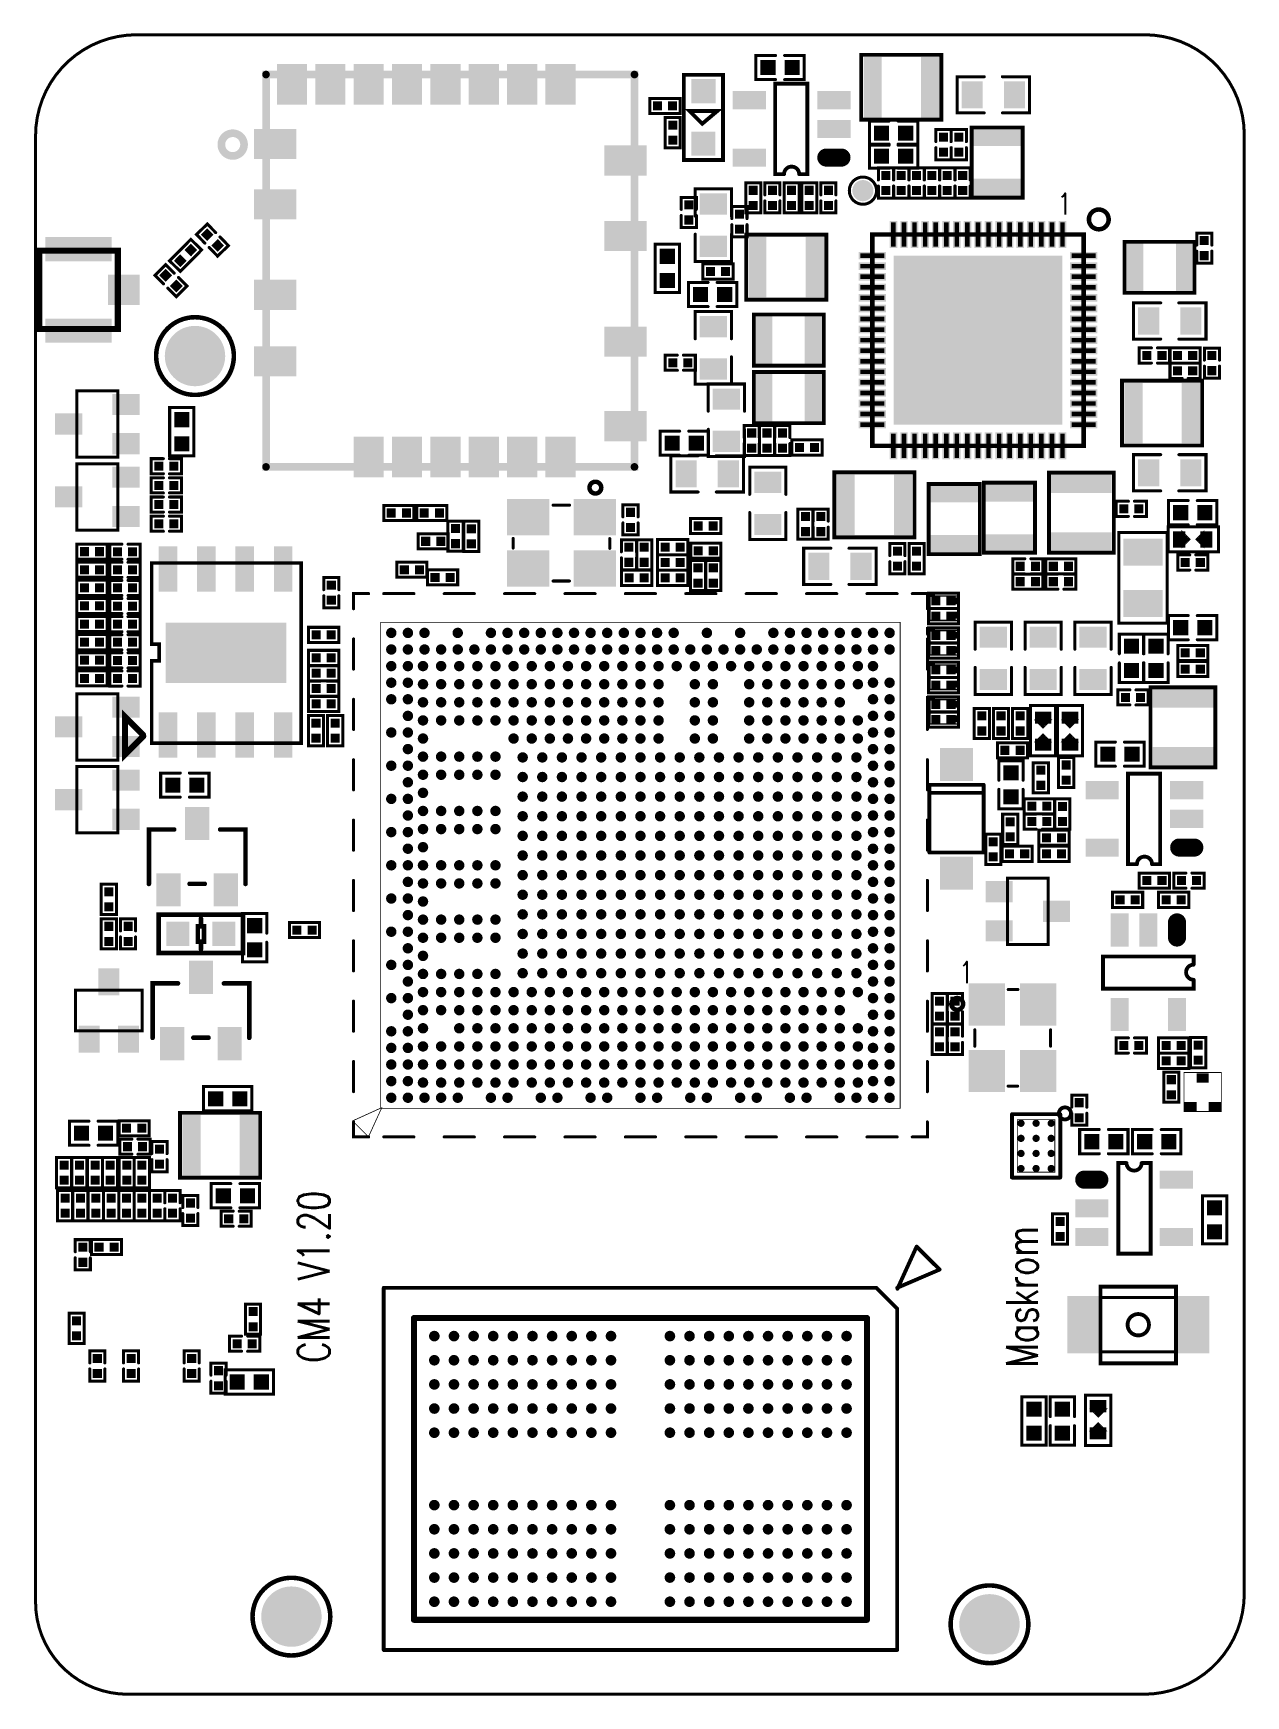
# Model space of a CAD drawing. Extents: x 109.4 to 149.6, y 97.5 to 152.5.
import ezdxf

# ---------------------------------------------------------------- set-up
doc = ezdxf.new("R2010")
doc.units = 0
doc.header["$MEASUREMENT"] = 0
doc.linetypes.add('TRMIDX_0', pattern=[2, 1, 1])
doc.linetypes.add('TRMIDX_1', pattern=[2, 1, 1])
doc.layers.get('0').update_dxf_attribs({"linetype": 'CONTINUOUS'})
for name, color, linetype in [('BOARD_OUTLINE_00', 254, 'CONTINUOUS'), ('DRIL_NPLTE_THRU_01', 3, 'CONTINUOUS'), ('DRIL_NPLTE_THRU_02', 171, 'CONTINUOUS'), ('DRIL_NPLTE_THRU_03', 34, 'CONTINUOUS'), ('DRIL_NPLTE_THRU_04', 1, 'CONTINUOUS'), ('DRIL_NPLTE_THRU_05', 171, 'CONTINUOUS'), ('DRIL_NPLTE_THRU_06', 136, 'CONTINUOUS'), ('DRIL_NPLTE_THRU_07', 216, 'CONTINUOUS'), ('DRIL_NPLTE_THRU_08', 2, 'CONTINUOUS'), ('DRIL_NPLTE_THRU_09', 6, 'CONTINUOUS'), ('DRIL_NPLTE_THRU_10', 106, 'CONTINUOUS'), ('DRIL_NPLTE_THRU_11', 171, 'CONTINUOUS'), ('DRIL_NPLTE_THRU_12', 176, 'CONTINUOUS'), ('DRIL_PLTE_THRU_01', 3, 'CONTINUOUS'), ('DRIL_PLTE_THRU_02', 171, 'CONTINUOUS'), ('DRIL_PLTE_THRU_03', 34, 'CONTINUOUS'), ('DRIL_PLTE_THRU_04', 1, 'CONTINUOUS'), ('DRIL_PLTE_THRU_05', 171, 'CONTINUOUS'), ('DRIL_PLTE_THRU_06', 136, 'CONTINUOUS'), ('DRIL_PLTE_THRU_07', 216, 'CONTINUOUS'), ('DRIL_PLTE_THRU_08', 2, 'CONTINUOUS'), ('DRIL_PLTE_THRU_09', 6, 'CONTINUOUS'), ('DRIL_PLTE_THRU_10', 106, 'CONTINUOUS'), ('DRIL_PLTE_THRU_11', 171, 'CONTINUOUS'), ('DRIL_PLTE_THRU_12', 176, 'CONTINUOUS'), ('PADS_BOT', 5, 'CONTINUOUS'), ('PADS_INNER', 96, 'CONTINUOUS'), ('PADS_TOP', 96, 'CONTINUOUS'), ('PADS_XR_121', 254, 'CONTINUOUS'), ('PADS_XR_122', 96, 'CONTINUOUS'), ('PADS_XR_123', 3, 'CONTINUOUS'), ('PADS_XR_128', 255, 'CONTINUOUS'), ('PART_TOP_2DLINE_00', 254, 'CONTINUOUS'), ('PART_TOP_2DLINE_01', 254, 'CONTINUOUS'), ('PART_TOP_2DLINE_120', 253, 'CONTINUOUS'), ('PART_TOP_2DLINE_126', 253, 'CONTINUOUS'), ('PART_TOP_COPPER_01', 254, 'CONTINUOUS'), ('PART_TOP_COPPER_121', 254, 'CONTINUOUS'), ('PART_TOP_CUTOUT_01', 254, 'CONTINUOUS'), ('PART_TOP_TEXT_126', 253, 'CONTINUOUS'), ('TEXT_126', 6, 'CONTINUOUS')]:
    doc.layers.add(name, color=color, linetype=linetype)
doc.styles.add('W0$1016', font='simplex', dxfattribs={"width": 0.75})
doc.styles.add('W0$254', font='simplex', dxfattribs={"width": 0.75})

msp = doc.modelspace()

# ---------------------------------------------------------------- texts
at = {"layer": 'TEXT_126', "style": 'W0$1016', "width": 0.75}
for p in [(143.35, 146.534), (140.096, 121.071)]:
    msp.add_text('1', height=0.711, dxfattribs=at).set_placement(p)
for s, p in [('CM4 V1.20', (119.246, 108.489)), ('Maskrom', (142.693, 108.327))]:
    msp.add_text(s, height=1.0501, rotation=90, dxfattribs=at).set_placement(p)

# ---------------------------------------------------------------- blocks, each defined once
blk = doc.blocks.new('SMOOTH_0$1')
at = {"const_width": 0.05}
blk.add_lwpolyline([(-0.025, 0, 1), (0.025, 0, 1)], format="xyb", close=True, dxfattribs=at)
blk = doc.blocks.new('BOARD_1')
at = {"layer": 'BOARD_OUTLINE_00', "const_width": 0.1}
blk.add_lwpolyline([(7.043, -3.358, 0.414214), (3.696, -6.706), (3.696, -55.29, 0.414214), (6.744, -58.338), (40.389, -58.338, 0.414214), (43.716, -55.012), (43.716, -6.664, 0.414214), (40.41, -3.358)], format="xyb", close=True, dxfattribs=at)
at = {"layer": 'BOARD_OUTLINE_00'}
for p in [(7.043, -3.358), (3.696, -6.706)]:
    blk.add_blockref('SMOOTH_0$1', p, dxfattribs=at)
blk = doc.blocks.new('SMOOTH_0$1524')
at = {"const_width": 0.0762}
blk.add_lwpolyline([(-0.0381, 0, 1), (0.0381, 0, 1)], format="xyb", close=True, dxfattribs=at)
blk = doc.blocks.new('PART_BODY_TOP_9')
at = {"layer": 'PART_TOP_2DLINE_126', "const_width": 0.1524}
blk.add_lwpolyline([(-1.397, 0.635), (1.397, 0.635), (1.397, -0.635), (-1.397, -0.635)], close=True, dxfattribs=at)
for points in [[(0, 0.3048), (0, 0.508)], [(-0.1016, 0.254), (-0.1016, -0.254), (0.1016, -0.254), (0.1016, 0.254), (-0.1016, 0.254)], [(0, -0.3048), (0, -0.508)]]:
    blk.add_lwpolyline(points, dxfattribs=at)
at = {"layer": 'PART_TOP_2DLINE_126'}
for p in [(-1.397, 0.635), (0, 0.508), (1.397, 0.635), (-0.1016, 0.254), (-0.1016, 0.254), (0, 0.3048), (0.1016, 0.254), (-0.1016, -0.254), (0, -0.3048), (0, -0.508), (0.1016, -0.254), (-1.397, -0.635), (1.397, -0.635)]:
    blk.add_blockref('SMOOTH_0$1524', p, dxfattribs=at)
blk = doc.blocks.new('DRIL_HOLE_0')
blk.add_lwpolyline([(0, 0, 1), (0, 0, 1)], format="xyb", close=True)
blk = doc.blocks.new('PAD_0')
blk.add_lwpolyline([(0, 0, 1), (0, 0, 1)], format="xyb", close=True)
blk = doc.blocks.new('PAD_1')
at = {"const_width": 0.762}
blk.add_lwpolyline([(-0.4064, 0), (0.4064, 0)], dxfattribs=at)
blk = doc.blocks.new('STK_TOP_52')
at = {"layer": 'DRIL_NPLTE_THRU_01'}
blk.add_blockref('DRIL_HOLE_0', (0, 0), dxfattribs=at)
at = {"layer": 'DRIL_NPLTE_THRU_02'}
blk.add_blockref('DRIL_HOLE_0', (0, 0), dxfattribs=at)
at = {"layer": 'DRIL_NPLTE_THRU_03'}
blk.add_blockref('DRIL_HOLE_0', (0, 0), dxfattribs=at)
at = {"layer": 'DRIL_NPLTE_THRU_04'}
blk.add_blockref('DRIL_HOLE_0', (0, 0), dxfattribs=at)
at = {"layer": 'DRIL_NPLTE_THRU_05'}
blk.add_blockref('DRIL_HOLE_0', (0, 0), dxfattribs=at)
at = {"layer": 'DRIL_NPLTE_THRU_06'}
blk.add_blockref('DRIL_HOLE_0', (0, 0), dxfattribs=at)
at = {"layer": 'DRIL_NPLTE_THRU_07'}
blk.add_blockref('DRIL_HOLE_0', (0, 0), dxfattribs=at)
at = {"layer": 'DRIL_NPLTE_THRU_08'}
blk.add_blockref('DRIL_HOLE_0', (0, 0), dxfattribs=at)
at = {"layer": 'DRIL_NPLTE_THRU_09'}
blk.add_blockref('DRIL_HOLE_0', (0, 0), dxfattribs=at)
at = {"layer": 'DRIL_NPLTE_THRU_10'}
blk.add_blockref('DRIL_HOLE_0', (0, 0), dxfattribs=at)
at = {"layer": 'DRIL_NPLTE_THRU_11'}
blk.add_blockref('DRIL_HOLE_0', (0, 0), dxfattribs=at)
at = {"layer": 'DRIL_NPLTE_THRU_12'}
blk.add_blockref('DRIL_HOLE_0', (0, 0), dxfattribs=at)
at = {"layer": 'PADS_BOT'}
blk.add_blockref('PAD_0', (0, 0), dxfattribs=at)
at = {"layer": 'PADS_INNER'}
blk.add_blockref('PAD_0', (0, 0), dxfattribs=at)
at = {"layer": 'PADS_TOP', "rotation": 90}
blk.add_blockref('PAD_1', (0, 0), dxfattribs=at)
blk = doc.blocks.new('SYM_TOP_17')
for name, p in [('PART_BODY_TOP_9', (0, 0)), ('STK_TOP_52', (-0.762, 0)), ('STK_TOP_52', (0.762, 0))]:
    blk.add_blockref(name, p)
blk = doc.blocks.new('PART_TOP_2')
blk.add_blockref('SYM_TOP_17', (0, 0))
blk = doc.blocks.new('SMOOTH_0$254')
at = {"const_width": 0.127}
blk.add_lwpolyline([(-0.0635, 0, 1), (0.0635, 0, 1)], format="xyb", close=True, dxfattribs=at)
blk = doc.blocks.new('PART_BODY_TOP_717')
at = {"layer": 'PART_TOP_2DLINE_00', "const_width": 0.254}
blk.add_lwpolyline([(-6.1, -6.5), (-6.1, 6.5), (6.1, 6.5), (6.1, -6.5)], close=True, dxfattribs=at)
blk.add_lwpolyline([(-7.579, 4.179, 1), (-6.827, 4.179, 1)], format="xyb", close=True, dxfattribs=at)
at = {"layer": 'PART_TOP_2DLINE_00'}
for p in [(-6.1, 6.5), (6.1, 6.5), (-6.1, -6.5), (6.1, -6.5)]:
    blk.add_blockref('SMOOTH_0$254', p, dxfattribs=at)
blk = doc.blocks.new('PAD_2')
at = {"const_width": 1}
blk.add_lwpolyline([(-0.7, 0), (0.7, 0)], dxfattribs=at)
blk = doc.blocks.new('STK_TOP_125')
at = {"layer": 'DRIL_PLTE_THRU_01'}
blk.add_blockref('DRIL_HOLE_0', (0, 0), dxfattribs=at)
at = {"layer": 'DRIL_PLTE_THRU_02'}
blk.add_blockref('DRIL_HOLE_0', (0, 0), dxfattribs=at)
at = {"layer": 'DRIL_PLTE_THRU_03'}
blk.add_blockref('DRIL_HOLE_0', (0, 0), dxfattribs=at)
at = {"layer": 'DRIL_PLTE_THRU_04'}
blk.add_blockref('DRIL_HOLE_0', (0, 0), dxfattribs=at)
at = {"layer": 'DRIL_PLTE_THRU_05'}
blk.add_blockref('DRIL_HOLE_0', (0, 0), dxfattribs=at)
at = {"layer": 'DRIL_PLTE_THRU_06'}
blk.add_blockref('DRIL_HOLE_0', (0, 0), dxfattribs=at)
at = {"layer": 'DRIL_PLTE_THRU_07'}
blk.add_blockref('DRIL_HOLE_0', (0, 0), dxfattribs=at)
at = {"layer": 'DRIL_PLTE_THRU_08'}
blk.add_blockref('DRIL_HOLE_0', (0, 0), dxfattribs=at)
at = {"layer": 'DRIL_PLTE_THRU_09'}
blk.add_blockref('DRIL_HOLE_0', (0, 0), dxfattribs=at)
at = {"layer": 'DRIL_PLTE_THRU_10'}
blk.add_blockref('DRIL_HOLE_0', (0, 0), dxfattribs=at)
at = {"layer": 'DRIL_PLTE_THRU_11'}
blk.add_blockref('DRIL_HOLE_0', (0, 0), dxfattribs=at)
at = {"layer": 'DRIL_PLTE_THRU_12'}
blk.add_blockref('DRIL_HOLE_0', (0, 0), dxfattribs=at)
at = {"layer": 'PADS_BOT'}
blk.add_blockref('PAD_0', (0, 0), dxfattribs=at)
at = {"layer": 'PADS_INNER'}
blk.add_blockref('PAD_0', (0, 0), dxfattribs=at)
at = {"layer": 'PADS_TOP'}
blk.add_blockref('PAD_2', (0, 0), dxfattribs=at)
blk = doc.blocks.new('PAD_3')
at = {"const_width": 1}
blk.add_lwpolyline([(-0.675, 0), (0.675, 0)], dxfattribs=at)
blk = doc.blocks.new('STK_TOP_124')
at = {"layer": 'DRIL_PLTE_THRU_01'}
blk.add_blockref('DRIL_HOLE_0', (0, 0), dxfattribs=at)
at = {"layer": 'DRIL_PLTE_THRU_02'}
blk.add_blockref('DRIL_HOLE_0', (0, 0), dxfattribs=at)
at = {"layer": 'DRIL_PLTE_THRU_03'}
blk.add_blockref('DRIL_HOLE_0', (0, 0), dxfattribs=at)
at = {"layer": 'DRIL_PLTE_THRU_04'}
blk.add_blockref('DRIL_HOLE_0', (0, 0), dxfattribs=at)
at = {"layer": 'DRIL_PLTE_THRU_05'}
blk.add_blockref('DRIL_HOLE_0', (0, 0), dxfattribs=at)
at = {"layer": 'DRIL_PLTE_THRU_06'}
blk.add_blockref('DRIL_HOLE_0', (0, 0), dxfattribs=at)
at = {"layer": 'DRIL_PLTE_THRU_07'}
blk.add_blockref('DRIL_HOLE_0', (0, 0), dxfattribs=at)
at = {"layer": 'DRIL_PLTE_THRU_08'}
blk.add_blockref('DRIL_HOLE_0', (0, 0), dxfattribs=at)
at = {"layer": 'DRIL_PLTE_THRU_09'}
blk.add_blockref('DRIL_HOLE_0', (0, 0), dxfattribs=at)
at = {"layer": 'DRIL_PLTE_THRU_10'}
blk.add_blockref('DRIL_HOLE_0', (0, 0), dxfattribs=at)
at = {"layer": 'DRIL_PLTE_THRU_11'}
blk.add_blockref('DRIL_HOLE_0', (0, 0), dxfattribs=at)
at = {"layer": 'DRIL_PLTE_THRU_12'}
blk.add_blockref('DRIL_HOLE_0', (0, 0), dxfattribs=at)
at = {"layer": 'PADS_BOT'}
blk.add_blockref('PAD_0', (0, 0), dxfattribs=at)
at = {"layer": 'PADS_INNER'}
blk.add_blockref('PAD_0', (0, 0), dxfattribs=at)
at = {"layer": 'PADS_TOP', "rotation": 90}
blk.add_blockref('PAD_3', (0, 0), dxfattribs=at)
blk = doc.blocks.new('SYM_TOP_19')
for name, p in [('STK_TOP_124', (-5.24, 6.175)), ('STK_TOP_124', (-3.97, 6.175)), ('STK_TOP_124', (-2.7, 6.175)), ('STK_TOP_124', (-1.43, 6.175)), ('STK_TOP_124', (-0.16, 6.175)), ('STK_TOP_124', (1.11, 6.175)), ('STK_TOP_124', (2.38, 6.175)), ('STK_TOP_124', (3.65, 6.175)), ('PART_BODY_TOP_717', (0, 0)), ('STK_TOP_125', (-5.8, 4.2)), ('STK_TOP_125', (5.8, 3.65)), ('STK_TOP_125', (-5.8, 2.2)), ('STK_TOP_125', (5.8, 1.15)), ('STK_TOP_125', (-5.8, -0.8)), ('STK_TOP_125', (5.8, -2.35)), ('STK_TOP_125', (-5.8, -3)), ('STK_TOP_125', (5.8, -5.15)), ('STK_TOP_124', (-2.7, -6.175)), ('STK_TOP_124', (-1.43, -6.175)), ('STK_TOP_124', (-0.16, -6.175)), ('STK_TOP_124', (1.11, -6.175)), ('STK_TOP_124', (2.38, -6.175)), ('STK_TOP_124', (3.65, -6.175))]:
    blk.add_blockref(name, p)
blk = doc.blocks.new('PART_TOP_3')
blk.add_blockref('SYM_TOP_19', (0, 0))
blk = doc.blocks.new('SMOOTH_0$199898')
at = {"const_width": 0.099949}
blk.add_lwpolyline([(-0.049974, 0, 1), (0.049974, 0, 1)], format="xyb", close=True, dxfattribs=at)
blk = doc.blocks.new('PART_BODY_TOP_719')
at = {"layer": 'PART_TOP_2DLINE_126', "const_width": 0.199898}
blk.add_lwpolyline([(1.299972, -1.236472), (-1.299972, -1.236472), (-1.299972, 1.363472), (1.299972, 1.363472)], close=True, dxfattribs=at)
at = {"layer": 'PART_TOP_2DLINE_126'}
for p in [(-1.299972, 1.363472), (1.299972, 1.363472), (-1.299972, -1.236472), (1.299972, -1.236472)]:
    blk.add_blockref('SMOOTH_0$199898', p, dxfattribs=at)
blk = doc.blocks.new('PAD_4')
at = {"const_width": 1}
blk.add_lwpolyline([(-0.525, 0), (0.525, 0)], dxfattribs=at)
blk = doc.blocks.new('STK_TOP_112')
at = {"layer": 'DRIL_PLTE_THRU_01'}
blk.add_blockref('DRIL_HOLE_0', (0, 0), dxfattribs=at)
at = {"layer": 'DRIL_PLTE_THRU_02'}
blk.add_blockref('DRIL_HOLE_0', (0, 0), dxfattribs=at)
at = {"layer": 'DRIL_PLTE_THRU_03'}
blk.add_blockref('DRIL_HOLE_0', (0, 0), dxfattribs=at)
at = {"layer": 'DRIL_PLTE_THRU_04'}
blk.add_blockref('DRIL_HOLE_0', (0, 0), dxfattribs=at)
at = {"layer": 'DRIL_PLTE_THRU_05'}
blk.add_blockref('DRIL_HOLE_0', (0, 0), dxfattribs=at)
at = {"layer": 'DRIL_PLTE_THRU_06'}
blk.add_blockref('DRIL_HOLE_0', (0, 0), dxfattribs=at)
at = {"layer": 'DRIL_PLTE_THRU_07'}
blk.add_blockref('DRIL_HOLE_0', (0, 0), dxfattribs=at)
at = {"layer": 'DRIL_PLTE_THRU_08'}
blk.add_blockref('DRIL_HOLE_0', (0, 0), dxfattribs=at)
at = {"layer": 'DRIL_PLTE_THRU_09'}
blk.add_blockref('DRIL_HOLE_0', (0, 0), dxfattribs=at)
at = {"layer": 'DRIL_PLTE_THRU_10'}
blk.add_blockref('DRIL_HOLE_0', (0, 0), dxfattribs=at)
at = {"layer": 'DRIL_PLTE_THRU_11'}
blk.add_blockref('DRIL_HOLE_0', (0, 0), dxfattribs=at)
at = {"layer": 'DRIL_PLTE_THRU_12'}
blk.add_blockref('DRIL_HOLE_0', (0, 0), dxfattribs=at)
at = {"layer": 'PADS_BOT'}
blk.add_blockref('PAD_0', (0, 0), dxfattribs=at)
at = {"layer": 'PADS_INNER'}
blk.add_blockref('PAD_0', (0, 0), dxfattribs=at)
at = {"layer": 'PADS_TOP', "rotation": 90}
blk.add_blockref('PAD_4', (0, 0), dxfattribs=at)
blk = doc.blocks.new('PAD_5')
at = {"const_width": 0.8}
blk.add_lwpolyline([(-1.1, 0), (1.1, 0)], dxfattribs=at)
blk = doc.blocks.new('STK_TOP_111')
at = {"layer": 'DRIL_PLTE_THRU_01'}
blk.add_blockref('DRIL_HOLE_0', (0, 0), dxfattribs=at)
at = {"layer": 'DRIL_PLTE_THRU_02'}
blk.add_blockref('DRIL_HOLE_0', (0, 0), dxfattribs=at)
at = {"layer": 'DRIL_PLTE_THRU_03'}
blk.add_blockref('DRIL_HOLE_0', (0, 0), dxfattribs=at)
at = {"layer": 'DRIL_PLTE_THRU_04'}
blk.add_blockref('DRIL_HOLE_0', (0, 0), dxfattribs=at)
at = {"layer": 'DRIL_PLTE_THRU_05'}
blk.add_blockref('DRIL_HOLE_0', (0, 0), dxfattribs=at)
at = {"layer": 'DRIL_PLTE_THRU_06'}
blk.add_blockref('DRIL_HOLE_0', (0, 0), dxfattribs=at)
at = {"layer": 'DRIL_PLTE_THRU_07'}
blk.add_blockref('DRIL_HOLE_0', (0, 0), dxfattribs=at)
at = {"layer": 'DRIL_PLTE_THRU_08'}
blk.add_blockref('DRIL_HOLE_0', (0, 0), dxfattribs=at)
at = {"layer": 'DRIL_PLTE_THRU_09'}
blk.add_blockref('DRIL_HOLE_0', (0, 0), dxfattribs=at)
at = {"layer": 'DRIL_PLTE_THRU_10'}
blk.add_blockref('DRIL_HOLE_0', (0, 0), dxfattribs=at)
at = {"layer": 'DRIL_PLTE_THRU_11'}
blk.add_blockref('DRIL_HOLE_0', (0, 0), dxfattribs=at)
at = {"layer": 'DRIL_PLTE_THRU_12'}
blk.add_blockref('DRIL_HOLE_0', (0, 0), dxfattribs=at)
at = {"layer": 'PADS_BOT'}
blk.add_blockref('PAD_0', (0, 0), dxfattribs=at)
at = {"layer": 'PADS_INNER'}
blk.add_blockref('PAD_0', (0, 0), dxfattribs=at)
at = {"layer": 'PADS_TOP', "rotation": 90}
blk.add_blockref('PAD_5', (0, 0), dxfattribs=at)
blk = doc.blocks.new('SYM_TOP_21')
for name, p in [('STK_TOP_111', (-1.35, 0.064)), ('PART_BODY_TOP_719', (0, 0)), ('STK_TOP_111', (1.35, 0.064)), ('STK_TOP_112', (0, -1.437))]:
    blk.add_blockref(name, p)
blk = doc.blocks.new('PART_TOP_5')
blk.add_blockref('SYM_TOP_21', (0, 0))
blk = doc.blocks.new('PART_BODY_TOP_722')
at = {"layer": 'PART_TOP_2DLINE_00', "const_width": 0.1}
blk.add_lwpolyline([(-1.5, 0.8), (1.5, 0.8), (1.5, -0.8), (-1.5, -0.8)], close=True, dxfattribs=at)
at = {"layer": 'PART_TOP_2DLINE_00'}
for p in [(-1.5, 0.8), (1.5, 0.8), (-1.5, -0.8), (1.5, -0.8)]:
    blk.add_blockref('SMOOTH_0$1', p, dxfattribs=at)
blk = doc.blocks.new('PAD_6')
at = {"const_width": 0.9}
blk.add_lwpolyline([(-0.65, 0), (0.65, 0)], dxfattribs=at)
blk = doc.blocks.new('STK_TOP_14')
at = {"layer": 'DRIL_PLTE_THRU_01'}
blk.add_blockref('DRIL_HOLE_0', (0, 0), dxfattribs=at)
at = {"layer": 'DRIL_PLTE_THRU_02'}
blk.add_blockref('DRIL_HOLE_0', (0, 0), dxfattribs=at)
at = {"layer": 'DRIL_PLTE_THRU_03'}
blk.add_blockref('DRIL_HOLE_0', (0, 0), dxfattribs=at)
at = {"layer": 'DRIL_PLTE_THRU_04'}
blk.add_blockref('DRIL_HOLE_0', (0, 0), dxfattribs=at)
at = {"layer": 'DRIL_PLTE_THRU_05'}
blk.add_blockref('DRIL_HOLE_0', (0, 0), dxfattribs=at)
at = {"layer": 'DRIL_PLTE_THRU_06'}
blk.add_blockref('DRIL_HOLE_0', (0, 0), dxfattribs=at)
at = {"layer": 'DRIL_PLTE_THRU_07'}
blk.add_blockref('DRIL_HOLE_0', (0, 0), dxfattribs=at)
at = {"layer": 'DRIL_PLTE_THRU_08'}
blk.add_blockref('DRIL_HOLE_0', (0, 0), dxfattribs=at)
at = {"layer": 'DRIL_PLTE_THRU_09'}
blk.add_blockref('DRIL_HOLE_0', (0, 0), dxfattribs=at)
at = {"layer": 'DRIL_PLTE_THRU_10'}
blk.add_blockref('DRIL_HOLE_0', (0, 0), dxfattribs=at)
at = {"layer": 'DRIL_PLTE_THRU_11'}
blk.add_blockref('DRIL_HOLE_0', (0, 0), dxfattribs=at)
at = {"layer": 'DRIL_PLTE_THRU_12'}
blk.add_blockref('DRIL_HOLE_0', (0, 0), dxfattribs=at)
at = {"layer": 'PADS_BOT'}
blk.add_blockref('PAD_0', (0, 0), dxfattribs=at)
at = {"layer": 'PADS_INNER'}
blk.add_blockref('PAD_0', (0, 0), dxfattribs=at)
at = {"layer": 'PADS_TOP', "rotation": 90}
blk.add_blockref('PAD_6', (0, 0), dxfattribs=at)
blk = doc.blocks.new('SYM_TOP_24')
for name, p in [('PART_BODY_TOP_722', (0, 0)), ('STK_TOP_14', (-0.85, 0)), ('STK_TOP_14', (0.85, 0))]:
    blk.add_blockref(name, p)
blk = doc.blocks.new('PART_TOP_10')
blk.add_blockref('SYM_TOP_24', (0, 0))
blk = doc.blocks.new('SMOOTH_0$127')
at = {"const_width": 0.0635}
blk.add_lwpolyline([(-0.03175, 0, 1), (0.03175, 0, 1)], format="xyb", close=True, dxfattribs=at)
blk = doc.blocks.new('PART_BODY_TOP_724')
at = {"layer": 'PART_TOP_2DLINE_126', "const_width": 0.127}
for points in [[(-1.113028, 0.899922), (1.125728, 0.899922)], [(-1.113028, -0.899922), (-1.113028, 0.899922)], [(0.8636, -0.899922), (0.8636, 0.899922)], [(1.125728, 0.899922), (1.125728, -0.899922)], [(1.125728, -0.899922), (-1.113028, -0.899922)]]:
    blk.add_lwpolyline(points, dxfattribs=at)
at = {"layer": 'PART_TOP_2DLINE_126'}
for p in [(-1.113028, 0.899922), (-1.113028, 0.899922), (0.8636, 0.899922), (1.125728, 0.899922), (1.125728, 0.899922), (-1.113028, -0.899922), (-1.113028, -0.899922), (0.8636, -0.899922), (1.125728, -0.899922), (1.125728, -0.899922)]:
    blk.add_blockref('SMOOTH_0$127', p, dxfattribs=at)
blk = doc.blocks.new('PAD_7')
at = {"const_width": 1.1}
blk.add_lwpolyline([(-0.55, 0), (0.55, 0)], dxfattribs=at)
blk = doc.blocks.new('PAD_8')
at = {"const_width": 1}
blk.add_lwpolyline([(-0.5, 0), (0.5, 0)], dxfattribs=at)
blk = doc.blocks.new('STK_TOP_121')
at = {"layer": 'DRIL_PLTE_THRU_01'}
blk.add_blockref('DRIL_HOLE_0', (0, 0), dxfattribs=at)
at = {"layer": 'DRIL_PLTE_THRU_02'}
blk.add_blockref('DRIL_HOLE_0', (0, 0), dxfattribs=at)
at = {"layer": 'DRIL_PLTE_THRU_03'}
blk.add_blockref('DRIL_HOLE_0', (0, 0), dxfattribs=at)
at = {"layer": 'DRIL_PLTE_THRU_04'}
blk.add_blockref('DRIL_HOLE_0', (0, 0), dxfattribs=at)
at = {"layer": 'DRIL_PLTE_THRU_05'}
blk.add_blockref('DRIL_HOLE_0', (0, 0), dxfattribs=at)
at = {"layer": 'DRIL_PLTE_THRU_06'}
blk.add_blockref('DRIL_HOLE_0', (0, 0), dxfattribs=at)
at = {"layer": 'DRIL_PLTE_THRU_07'}
blk.add_blockref('DRIL_HOLE_0', (0, 0), dxfattribs=at)
at = {"layer": 'DRIL_PLTE_THRU_08'}
blk.add_blockref('DRIL_HOLE_0', (0, 0), dxfattribs=at)
at = {"layer": 'DRIL_PLTE_THRU_09'}
blk.add_blockref('DRIL_HOLE_0', (0, 0), dxfattribs=at)
at = {"layer": 'DRIL_PLTE_THRU_10'}
blk.add_blockref('DRIL_HOLE_0', (0, 0), dxfattribs=at)
at = {"layer": 'DRIL_PLTE_THRU_11'}
blk.add_blockref('DRIL_HOLE_0', (0, 0), dxfattribs=at)
at = {"layer": 'DRIL_PLTE_THRU_12'}
blk.add_blockref('DRIL_HOLE_0', (0, 0), dxfattribs=at)
at = {"layer": 'PADS_BOT'}
blk.add_blockref('PAD_0', (0, 0), dxfattribs=at)
at = {"layer": 'PADS_INNER'}
blk.add_blockref('PAD_0', (0, 0), dxfattribs=at)
at = {"layer": 'PADS_TOP'}
blk.add_blockref('PAD_8', (0, 0), dxfattribs=at)
at = {"layer": 'PADS_XR_121'}
blk.add_blockref('PAD_7', (0, 0), dxfattribs=at)
at = {"layer": 'PADS_XR_122'}
blk.add_blockref('PAD_0', (0, 0), dxfattribs=at)
at = {"layer": 'PADS_XR_123'}
blk.add_blockref('PAD_8', (0, 0), dxfattribs=at)
at = {"layer": 'PADS_XR_128'}
blk.add_blockref('PAD_0', (0, 0), dxfattribs=at)
blk = doc.blocks.new('SYM_TOP_26')
for name, p in [('PART_BODY_TOP_724', (0, 0)), ('STK_TOP_121', (-1.800098, 0)), ('STK_TOP_121', (1.800098, 0))]:
    blk.add_blockref(name, p)
blk = doc.blocks.new('PART_TOP_11')
blk.add_blockref('SYM_TOP_26', (0, 0))
blk = doc.blocks.new('PART_BODY_TOP_725')
at = {"layer": 'PART_TOP_2DLINE_01', "const_width": 0.127}
blk.add_lwpolyline([(-1.5, -0.25, 1), (-1.5, 0.25), (-1.5, 0.547), (1.5, 0.547), (1.5, -0.521), (-1.5, -0.521)], format="xyb", close=True, dxfattribs=at)
at = {"layer": 'PART_TOP_2DLINE_01'}
for p in [(-1.5, 0.547), (1.5, 0.547), (-1.5, 0.25), (-1.5, -0.25), (-1.5, -0.521), (1.5, -0.521)]:
    blk.add_blockref('SMOOTH_0$127', p, dxfattribs=at)
blk = doc.blocks.new('PAD_9')
at = {"const_width": 0.3}
blk.add_lwpolyline([(-0.25, -0.15), (0.25, -0.15, 1), (0.25, 0.15), (-0.25, 0.15, 1)], format="xyb", close=True, dxfattribs=at)
blk = doc.blocks.new('STK_TOP_123')
at = {"layer": 'DRIL_PLTE_THRU_01'}
blk.add_blockref('DRIL_HOLE_0', (0, 0), dxfattribs=at)
at = {"layer": 'DRIL_PLTE_THRU_02'}
blk.add_blockref('DRIL_HOLE_0', (0, 0), dxfattribs=at)
at = {"layer": 'DRIL_PLTE_THRU_03'}
blk.add_blockref('DRIL_HOLE_0', (0, 0), dxfattribs=at)
at = {"layer": 'DRIL_PLTE_THRU_04'}
blk.add_blockref('DRIL_HOLE_0', (0, 0), dxfattribs=at)
at = {"layer": 'DRIL_PLTE_THRU_05'}
blk.add_blockref('DRIL_HOLE_0', (0, 0), dxfattribs=at)
at = {"layer": 'DRIL_PLTE_THRU_06'}
blk.add_blockref('DRIL_HOLE_0', (0, 0), dxfattribs=at)
at = {"layer": 'DRIL_PLTE_THRU_07'}
blk.add_blockref('DRIL_HOLE_0', (0, 0), dxfattribs=at)
at = {"layer": 'DRIL_PLTE_THRU_08'}
blk.add_blockref('DRIL_HOLE_0', (0, 0), dxfattribs=at)
at = {"layer": 'DRIL_PLTE_THRU_09'}
blk.add_blockref('DRIL_HOLE_0', (0, 0), dxfattribs=at)
at = {"layer": 'DRIL_PLTE_THRU_10'}
blk.add_blockref('DRIL_HOLE_0', (0, 0), dxfattribs=at)
at = {"layer": 'DRIL_PLTE_THRU_11'}
blk.add_blockref('DRIL_HOLE_0', (0, 0), dxfattribs=at)
at = {"layer": 'DRIL_PLTE_THRU_12'}
blk.add_blockref('DRIL_HOLE_0', (0, 0), dxfattribs=at)
at = {"layer": 'PADS_BOT'}
blk.add_blockref('PAD_0', (0, 0), dxfattribs=at)
at = {"layer": 'PADS_INNER'}
blk.add_blockref('PAD_0', (0, 0), dxfattribs=at)
at = {"layer": 'PADS_TOP', "rotation": 90}
blk.add_blockref('PAD_9', (0, 0), dxfattribs=at)
blk = doc.blocks.new('PAD_10')
at = {"const_width": 0.6}
blk.add_lwpolyline([(-0.55, 0), (0.55, 0)], dxfattribs=at)
blk = doc.blocks.new('STK_TOP_122')
at = {"layer": 'DRIL_PLTE_THRU_01'}
blk.add_blockref('DRIL_HOLE_0', (0, 0), dxfattribs=at)
at = {"layer": 'DRIL_PLTE_THRU_02'}
blk.add_blockref('DRIL_HOLE_0', (0, 0), dxfattribs=at)
at = {"layer": 'DRIL_PLTE_THRU_03'}
blk.add_blockref('DRIL_HOLE_0', (0, 0), dxfattribs=at)
at = {"layer": 'DRIL_PLTE_THRU_04'}
blk.add_blockref('DRIL_HOLE_0', (0, 0), dxfattribs=at)
at = {"layer": 'DRIL_PLTE_THRU_05'}
blk.add_blockref('DRIL_HOLE_0', (0, 0), dxfattribs=at)
at = {"layer": 'DRIL_PLTE_THRU_06'}
blk.add_blockref('DRIL_HOLE_0', (0, 0), dxfattribs=at)
at = {"layer": 'DRIL_PLTE_THRU_07'}
blk.add_blockref('DRIL_HOLE_0', (0, 0), dxfattribs=at)
at = {"layer": 'DRIL_PLTE_THRU_08'}
blk.add_blockref('DRIL_HOLE_0', (0, 0), dxfattribs=at)
at = {"layer": 'DRIL_PLTE_THRU_09'}
blk.add_blockref('DRIL_HOLE_0', (0, 0), dxfattribs=at)
at = {"layer": 'DRIL_PLTE_THRU_10'}
blk.add_blockref('DRIL_HOLE_0', (0, 0), dxfattribs=at)
at = {"layer": 'DRIL_PLTE_THRU_11'}
blk.add_blockref('DRIL_HOLE_0', (0, 0), dxfattribs=at)
at = {"layer": 'DRIL_PLTE_THRU_12'}
blk.add_blockref('DRIL_HOLE_0', (0, 0), dxfattribs=at)
at = {"layer": 'PADS_BOT'}
blk.add_blockref('PAD_0', (0, 0), dxfattribs=at)
at = {"layer": 'PADS_INNER'}
blk.add_blockref('PAD_0', (0, 0), dxfattribs=at)
at = {"layer": 'PADS_TOP', "rotation": 90}
blk.add_blockref('PAD_10', (0, 0), dxfattribs=at)
blk = doc.blocks.new('SYM_TOP_27')
for name, p in [('STK_TOP_122', (-0.95, 1.39999)), ('STK_TOP_122', (0.95, 1.39999)), ('PART_BODY_TOP_725', (0, 0)), ('STK_TOP_122', (-0.000002, -1.4)), ('STK_TOP_122', (0.95, -1.4)), ('STK_TOP_123', (-0.95, -1.4))]:
    blk.add_blockref(name, p)
blk = doc.blocks.new('PART_TOP_12')
blk.add_blockref('SYM_TOP_27', (0, 0))
blk = doc.blocks.new('PART_TOP_13')
blk.add_blockref('SYM_TOP_27', (0, 0))
blk = doc.blocks.new('PART_TOP_14')
blk.add_blockref('SYM_TOP_27', (0, 0))
blk = doc.blocks.new('PART_TOP_15')
blk.add_blockref('SYM_TOP_27', (0, 0))
blk = doc.blocks.new('PART_BODY_TOP_726')
at = {"layer": 'PART_TOP_2DLINE_126'}
for points, const_width in [([(-1.25, 1.28), (1.25, 1.28), (1.25, -1.26), (-1.25, -1.26)], 0.127), ([(-1.24, 0.9), (1.24, 0.9), (1.24, -0.9), (-1.24, -0.9)], 0.1)]:
    blk.add_lwpolyline(points, close=True, dxfattribs=dict(at, const_width=const_width))
at = {"layer": 'PART_TOP_2DLINE_126', "const_width": 0.127}
blk.add_lwpolyline([(-0.354, 0, 1), (0.354, 0, 1)], format="xyb", close=True, dxfattribs=at)
at = {"layer": 'PART_TOP_2DLINE_126'}
for name, p in [('SMOOTH_0$127', (-1.25, 1.28)), ('SMOOTH_0$127', (1.25, 1.28)), ('SMOOTH_0$1', (-1.24, 0.9)), ('SMOOTH_0$1', (1.24, 0.9)), ('SMOOTH_0$1', (-1.24, -0.9)), ('SMOOTH_0$1', (1.24, -0.9)), ('SMOOTH_0$127', (-1.25, -1.26)), ('SMOOTH_0$127', (1.25, -1.26))]:
    blk.add_blockref(name, p, dxfattribs=at)
blk = doc.blocks.new('PAD_11')
at = {"const_width": 1.1}
blk.add_lwpolyline([(-0.95, 0), (0.95, 0)], dxfattribs=at)
blk = doc.blocks.new('STK_TOP_44')
at = {"layer": 'DRIL_NPLTE_THRU_01'}
blk.add_blockref('DRIL_HOLE_0', (0, 0), dxfattribs=at)
at = {"layer": 'DRIL_NPLTE_THRU_02'}
blk.add_blockref('DRIL_HOLE_0', (0, 0), dxfattribs=at)
at = {"layer": 'DRIL_NPLTE_THRU_03'}
blk.add_blockref('DRIL_HOLE_0', (0, 0), dxfattribs=at)
at = {"layer": 'DRIL_NPLTE_THRU_04'}
blk.add_blockref('DRIL_HOLE_0', (0, 0), dxfattribs=at)
at = {"layer": 'DRIL_NPLTE_THRU_05'}
blk.add_blockref('DRIL_HOLE_0', (0, 0), dxfattribs=at)
at = {"layer": 'DRIL_NPLTE_THRU_06'}
blk.add_blockref('DRIL_HOLE_0', (0, 0), dxfattribs=at)
at = {"layer": 'DRIL_NPLTE_THRU_07'}
blk.add_blockref('DRIL_HOLE_0', (0, 0), dxfattribs=at)
at = {"layer": 'DRIL_NPLTE_THRU_08'}
blk.add_blockref('DRIL_HOLE_0', (0, 0), dxfattribs=at)
at = {"layer": 'DRIL_NPLTE_THRU_09'}
blk.add_blockref('DRIL_HOLE_0', (0, 0), dxfattribs=at)
at = {"layer": 'DRIL_NPLTE_THRU_10'}
blk.add_blockref('DRIL_HOLE_0', (0, 0), dxfattribs=at)
at = {"layer": 'DRIL_NPLTE_THRU_11'}
blk.add_blockref('DRIL_HOLE_0', (0, 0), dxfattribs=at)
at = {"layer": 'DRIL_NPLTE_THRU_12'}
blk.add_blockref('DRIL_HOLE_0', (0, 0), dxfattribs=at)
at = {"layer": 'PADS_BOT'}
blk.add_blockref('PAD_0', (0, 0), dxfattribs=at)
at = {"layer": 'PADS_INNER'}
blk.add_blockref('PAD_0', (0, 0), dxfattribs=at)
at = {"layer": 'PADS_TOP', "rotation": 90}
blk.add_blockref('PAD_11', (0, 0), dxfattribs=at)
blk = doc.blocks.new('SYM_TOP_28')
for name, p in [('STK_TOP_44', (-1.8, 0)), ('PART_BODY_TOP_726', (0, 0)), ('STK_TOP_44', (1.8, 0))]:
    blk.add_blockref(name, p)
blk = doc.blocks.new('PART_TOP_16')
blk.add_blockref('SYM_TOP_28', (0, 0))
blk = doc.blocks.new('PART_BODY_TOP_727')
at = {"layer": 'PART_TOP_2DLINE_126', "const_width": 0.1}
for points in [[(-0.1, 0.25), (-0.5, 0.25), (-0.5, -0.25), (-0.1, -0.25)], [(0.1, 0.25), (0.5, 0.25), (0.5, -0.25), (0.1, -0.25)]]:
    blk.add_lwpolyline(points, dxfattribs=at)
at = {"layer": 'PART_TOP_2DLINE_126'}
for p in [(-0.5, 0.25), (-0.1, 0.25), (0.1, 0.25), (0.5, 0.25), (-0.5, -0.25), (-0.1, -0.25), (0.1, -0.25), (0.5, -0.25)]:
    blk.add_blockref('SMOOTH_0$1', p, dxfattribs=at)
blk = doc.blocks.new('PAD_12')
at = {"const_width": 0.3}
blk.add_lwpolyline([(-0.15, 0), (0.15, 0)], dxfattribs=at)
blk = doc.blocks.new('STK_TOP_25')
at = {"layer": 'DRIL_NPLTE_THRU_01'}
blk.add_blockref('DRIL_HOLE_0', (0, 0), dxfattribs=at)
at = {"layer": 'DRIL_NPLTE_THRU_02'}
blk.add_blockref('DRIL_HOLE_0', (0, 0), dxfattribs=at)
at = {"layer": 'DRIL_NPLTE_THRU_03'}
blk.add_blockref('DRIL_HOLE_0', (0, 0), dxfattribs=at)
at = {"layer": 'DRIL_NPLTE_THRU_04'}
blk.add_blockref('DRIL_HOLE_0', (0, 0), dxfattribs=at)
at = {"layer": 'DRIL_NPLTE_THRU_05'}
blk.add_blockref('DRIL_HOLE_0', (0, 0), dxfattribs=at)
at = {"layer": 'DRIL_NPLTE_THRU_06'}
blk.add_blockref('DRIL_HOLE_0', (0, 0), dxfattribs=at)
at = {"layer": 'DRIL_NPLTE_THRU_07'}
blk.add_blockref('DRIL_HOLE_0', (0, 0), dxfattribs=at)
at = {"layer": 'DRIL_NPLTE_THRU_08'}
blk.add_blockref('DRIL_HOLE_0', (0, 0), dxfattribs=at)
at = {"layer": 'DRIL_NPLTE_THRU_09'}
blk.add_blockref('DRIL_HOLE_0', (0, 0), dxfattribs=at)
at = {"layer": 'DRIL_NPLTE_THRU_10'}
blk.add_blockref('DRIL_HOLE_0', (0, 0), dxfattribs=at)
at = {"layer": 'DRIL_NPLTE_THRU_11'}
blk.add_blockref('DRIL_HOLE_0', (0, 0), dxfattribs=at)
at = {"layer": 'DRIL_NPLTE_THRU_12'}
blk.add_blockref('DRIL_HOLE_0', (0, 0), dxfattribs=at)
at = {"layer": 'PADS_BOT'}
blk.add_blockref('PAD_0', (0, 0), dxfattribs=at)
at = {"layer": 'PADS_INNER'}
blk.add_blockref('PAD_0', (0, 0), dxfattribs=at)
at = {"layer": 'PADS_TOP'}
blk.add_blockref('PAD_12', (0, 0), dxfattribs=at)
blk = doc.blocks.new('SYM_TOP_29')
for name, p in [('PART_BODY_TOP_727', (0, 0)), ('STK_TOP_25', (-0.25, 0)), ('STK_TOP_25', (0.25, 0))]:
    blk.add_blockref(name, p)
blk = doc.blocks.new('PART_TOP_17')
blk.add_blockref('SYM_TOP_29', (0, 0))
blk = doc.blocks.new('PART_TOP_36')
blk.add_blockref('SYM_TOP_29', (0, 0))
blk = doc.blocks.new('PART_TOP_83')
blk.add_blockref('SYM_TOP_29', (0, 0))
blk = doc.blocks.new('PART_TOP_84')
blk.add_blockref('SYM_TOP_29', (0, 0))
blk = doc.blocks.new('PART_TOP_130')
blk.add_blockref('SYM_TOP_29', (0, 0))
blk = doc.blocks.new('PART_TOP_131')
blk.add_blockref('SYM_TOP_29', (0, 0))
blk = doc.blocks.new('PART_TOP_132')
blk.add_blockref('SYM_TOP_29', (0, 0))
blk = doc.blocks.new('PART_TOP_133')
blk.add_blockref('SYM_TOP_29', (0, 0))
blk = doc.blocks.new('PART_TOP_145')
blk.add_blockref('SYM_TOP_29', (0, 0))
blk = doc.blocks.new('PART_TOP_146')
blk.add_blockref('SYM_TOP_29', (0, 0))
blk = doc.blocks.new('PART_TOP_149')
blk.add_blockref('SYM_TOP_29', (0, 0))
blk = doc.blocks.new('PART_TOP_156')
blk.add_blockref('SYM_TOP_29', (0, 0))
blk = doc.blocks.new('PART_TOP_157')
blk.add_blockref('SYM_TOP_29', (0, 0))
blk = doc.blocks.new('PART_TOP_158')
blk.add_blockref('SYM_TOP_29', (0, 0))
blk = doc.blocks.new('PART_TOP_159')
blk.add_blockref('SYM_TOP_29', (0, 0))
blk = doc.blocks.new('PART_TOP_161')
blk.add_blockref('SYM_TOP_29', (0, 0))
blk = doc.blocks.new('PART_TOP_164')
blk.add_blockref('SYM_TOP_29', (0, 0))
blk = doc.blocks.new('PART_TOP_165')
blk.add_blockref('SYM_TOP_29', (0, 0))
blk = doc.blocks.new('PART_TOP_167')
blk.add_blockref('SYM_TOP_29', (0, 0))
blk = doc.blocks.new('PART_TOP_168')
blk.add_blockref('SYM_TOP_29', (0, 0))
blk = doc.blocks.new('PART_TOP_169')
blk.add_blockref('SYM_TOP_29', (0, 0))
blk = doc.blocks.new('PART_TOP_170')
blk.add_blockref('SYM_TOP_29', (0, 0))
blk = doc.blocks.new('PART_TOP_171')
blk.add_blockref('SYM_TOP_29', (0, 0))
blk = doc.blocks.new('PART_TOP_172')
blk.add_blockref('SYM_TOP_29', (0, 0))
blk = doc.blocks.new('PART_TOP_173')
blk.add_blockref('SYM_TOP_29', (0, 0))
blk = doc.blocks.new('PART_TOP_180')
blk.add_blockref('SYM_TOP_29', (0, 0))
blk = doc.blocks.new('PART_TOP_182')
blk.add_blockref('SYM_TOP_29', (0, 0))
blk = doc.blocks.new('PART_TOP_183')
blk.add_blockref('SYM_TOP_29', (0, 0))
blk = doc.blocks.new('PART_TOP_184')
blk.add_blockref('SYM_TOP_29', (0, 0))
blk = doc.blocks.new('PART_TOP_185')
blk.add_blockref('SYM_TOP_29', (0, 0))
blk = doc.blocks.new('PART_TOP_186')
blk.add_blockref('SYM_TOP_29', (0, 0))
blk = doc.blocks.new('PART_TOP_187')
blk.add_blockref('SYM_TOP_29', (0, 0))
blk = doc.blocks.new('PART_TOP_188')
blk.add_blockref('SYM_TOP_29', (0, 0))
blk = doc.blocks.new('PART_TOP_189')
blk.add_blockref('SYM_TOP_29', (0, 0))
blk = doc.blocks.new('PART_TOP_190')
blk.add_blockref('SYM_TOP_29', (0, 0))
blk = doc.blocks.new('PART_TOP_191')
blk.add_blockref('SYM_TOP_29', (0, 0))
blk = doc.blocks.new('PART_TOP_192')
blk.add_blockref('SYM_TOP_29', (0, 0))
blk = doc.blocks.new('PART_TOP_193')
blk.add_blockref('SYM_TOP_29', (0, 0))
blk = doc.blocks.new('PART_TOP_194')
blk.add_blockref('SYM_TOP_29', (0, 0))
blk = doc.blocks.new('PART_TOP_201')
blk.add_blockref('SYM_TOP_29', (0, 0))
blk = doc.blocks.new('PART_TOP_202')
blk.add_blockref('SYM_TOP_29', (0, 0))
blk = doc.blocks.new('PART_TOP_203')
blk.add_blockref('SYM_TOP_29', (0, 0))
blk = doc.blocks.new('PART_TOP_204')
blk.add_blockref('SYM_TOP_29', (0, 0))
blk = doc.blocks.new('PART_TOP_205')
blk.add_blockref('SYM_TOP_29', (0, 0))
blk = doc.blocks.new('PART_TOP_206')
blk.add_blockref('SYM_TOP_29', (0, 0))
blk = doc.blocks.new('PART_TOP_207')
blk.add_blockref('SYM_TOP_29', (0, 0))
blk = doc.blocks.new('PART_TOP_208')
blk.add_blockref('SYM_TOP_29', (0, 0))
blk = doc.blocks.new('PART_TOP_209')
blk.add_blockref('SYM_TOP_29', (0, 0))
blk = doc.blocks.new('PART_TOP_210')
blk.add_blockref('SYM_TOP_29', (0, 0))
blk = doc.blocks.new('PART_TOP_211')
blk.add_blockref('SYM_TOP_29', (0, 0))
blk = doc.blocks.new('PART_TOP_212')
blk.add_blockref('SYM_TOP_29', (0, 0))
blk = doc.blocks.new('PART_TOP_213')
blk.add_blockref('SYM_TOP_29', (0, 0))
blk = doc.blocks.new('PART_TOP_215')
blk.add_blockref('SYM_TOP_29', (0, 0))
blk = doc.blocks.new('PART_TOP_219')
blk.add_blockref('SYM_TOP_29', (0, 0))
blk = doc.blocks.new('PART_TOP_220')
blk.add_blockref('SYM_TOP_29', (0, 0))
blk = doc.blocks.new('PART_TOP_223')
blk.add_blockref('SYM_TOP_29', (0, 0))
blk = doc.blocks.new('PART_TOP_225')
blk.add_blockref('SYM_TOP_29', (0, 0))
blk = doc.blocks.new('PART_TOP_229')
blk.add_blockref('SYM_TOP_29', (0, 0))
blk = doc.blocks.new('PART_TOP_230')
blk.add_blockref('SYM_TOP_29', (0, 0))
blk = doc.blocks.new('PART_TOP_231')
blk.add_blockref('SYM_TOP_29', (0, 0))
blk = doc.blocks.new('PART_TOP_233')
blk.add_blockref('SYM_TOP_29', (0, 0))
blk = doc.blocks.new('PART_TOP_234')
blk.add_blockref('SYM_TOP_29', (0, 0))
blk = doc.blocks.new('PART_TOP_236')
blk.add_blockref('SYM_TOP_29', (0, 0))
blk = doc.blocks.new('PART_TOP_237')
blk.add_blockref('SYM_TOP_29', (0, 0))
blk = doc.blocks.new('SMOOTH_0$100076')
at = {"const_width": 0.05}
blk.add_lwpolyline([(-0.025, 0, 1), (0.025, 0, 1)], format="xyb", close=True, dxfattribs=at)
blk = doc.blocks.new('PART_BODY_TOP_728')
at = {"layer": 'PART_TOP_2DLINE_126', "const_width": 0.1}
for points in [[(-0.15, 0.4), (-0.8, 0.4), (-0.8, -0.4), (-0.15, -0.4)], [(0.15, -0.4), (0.8, -0.4), (0.8, 0.4), (0.15, 0.4)]]:
    blk.add_lwpolyline(points, dxfattribs=at)
at = {"layer": 'PART_TOP_2DLINE_126'}
for p in [(-0.8, 0.4), (-0.15, 0.4), (0.15, 0.4), (0.8, 0.4), (-0.8, -0.4), (-0.15, -0.4), (0.15, -0.4), (0.8, -0.4)]:
    blk.add_blockref('SMOOTH_0$100076', p, dxfattribs=at)
blk = doc.blocks.new('PAD_13')
at = {"const_width": 0.5}
blk.add_lwpolyline([(-0.25, 0), (0.25, 0)], dxfattribs=at)
blk = doc.blocks.new('STK_TOP_11')
at = {"layer": 'DRIL_PLTE_THRU_01'}
blk.add_blockref('DRIL_HOLE_0', (0, 0), dxfattribs=at)
at = {"layer": 'DRIL_PLTE_THRU_02'}
blk.add_blockref('DRIL_HOLE_0', (0, 0), dxfattribs=at)
at = {"layer": 'DRIL_PLTE_THRU_03'}
blk.add_blockref('DRIL_HOLE_0', (0, 0), dxfattribs=at)
at = {"layer": 'DRIL_PLTE_THRU_04'}
blk.add_blockref('DRIL_HOLE_0', (0, 0), dxfattribs=at)
at = {"layer": 'DRIL_PLTE_THRU_05'}
blk.add_blockref('DRIL_HOLE_0', (0, 0), dxfattribs=at)
at = {"layer": 'DRIL_PLTE_THRU_06'}
blk.add_blockref('DRIL_HOLE_0', (0, 0), dxfattribs=at)
at = {"layer": 'DRIL_PLTE_THRU_07'}
blk.add_blockref('DRIL_HOLE_0', (0, 0), dxfattribs=at)
at = {"layer": 'DRIL_PLTE_THRU_08'}
blk.add_blockref('DRIL_HOLE_0', (0, 0), dxfattribs=at)
at = {"layer": 'DRIL_PLTE_THRU_09'}
blk.add_blockref('DRIL_HOLE_0', (0, 0), dxfattribs=at)
at = {"layer": 'DRIL_PLTE_THRU_10'}
blk.add_blockref('DRIL_HOLE_0', (0, 0), dxfattribs=at)
at = {"layer": 'DRIL_PLTE_THRU_11'}
blk.add_blockref('DRIL_HOLE_0', (0, 0), dxfattribs=at)
at = {"layer": 'DRIL_PLTE_THRU_12'}
blk.add_blockref('DRIL_HOLE_0', (0, 0), dxfattribs=at)
at = {"layer": 'PADS_BOT'}
blk.add_blockref('PAD_0', (0, 0), dxfattribs=at)
at = {"layer": 'PADS_INNER'}
blk.add_blockref('PAD_0', (0, 0), dxfattribs=at)
at = {"layer": 'PADS_TOP'}
blk.add_blockref('PAD_13', (0, 0), dxfattribs=at)
blk = doc.blocks.new('SYM_TOP_30')
for name, p in [('STK_TOP_11', (-0.4, 0)), ('PART_BODY_TOP_728', (0, 0)), ('STK_TOP_11', (0.4, 0))]:
    blk.add_blockref(name, p)
blk = doc.blocks.new('PART_TOP_240')
blk.add_blockref('SYM_TOP_30', (0, 0))
blk = doc.blocks.new('PART_TOP_246')
blk.add_blockref('SYM_TOP_30', (0, 0))
blk = doc.blocks.new('PART_TOP_247')
blk.add_blockref('SYM_TOP_30', (0, 0))
blk = doc.blocks.new('PART_TOP_248')
blk.add_blockref('SYM_TOP_30', (0, 0))
blk = doc.blocks.new('PART_TOP_249')
blk.add_blockref('SYM_TOP_30', (0, 0))
blk = doc.blocks.new('PART_TOP_258')
blk.add_blockref('SYM_TOP_30', (0, 0))
blk = doc.blocks.new('PART_TOP_259')
blk.add_blockref('SYM_TOP_30', (0, 0))
blk = doc.blocks.new('PART_TOP_260')
blk.add_blockref('SYM_TOP_30', (0, 0))
blk = doc.blocks.new('PART_TOP_261')
blk.add_blockref('SYM_TOP_30', (0, 0))
blk = doc.blocks.new('PART_TOP_262')
blk.add_blockref('SYM_TOP_30', (0, 0))
blk = doc.blocks.new('PART_TOP_263')
blk.add_blockref('SYM_TOP_30', (0, 0))
blk = doc.blocks.new('PART_TOP_264')
blk.add_blockref('SYM_TOP_30', (0, 0))
blk = doc.blocks.new('PART_TOP_265')
blk.add_blockref('SYM_TOP_30', (0, 0))
blk = doc.blocks.new('PART_TOP_267')
blk.add_blockref('SYM_TOP_30', (0, 0))
blk = doc.blocks.new('PART_TOP_269')
blk.add_blockref('SYM_TOP_30', (0, 0))
blk = doc.blocks.new('PART_TOP_273')
blk.add_blockref('SYM_TOP_30', (0, 0))
blk = doc.blocks.new('PART_TOP_276')
blk.add_blockref('SYM_TOP_30', (0, 0))
blk = doc.blocks.new('PART_TOP_277')
blk.add_blockref('SYM_TOP_30', (0, 0))
blk = doc.blocks.new('PART_BODY_TOP_729')
at = {"layer": 'PART_TOP_2DLINE_126', "const_width": 0.1}
for points in [[(-0.3, 0.6), (-1.2, 0.6), (-1.2, -0.6), (-0.3, -0.6)], [(0.3, -0.6), (1.2, -0.6), (1.2, 0.6), (0.3, 0.6)]]:
    blk.add_lwpolyline(points, dxfattribs=at)
at = {"layer": 'PART_TOP_2DLINE_126'}
for p in [(-1.2, 0.6), (-0.3, 0.6), (0.3, 0.6), (1.2, 0.6), (-1.2, -0.6), (-0.3, -0.6), (0.3, -0.6), (1.2, -0.6)]:
    blk.add_blockref('SMOOTH_0$1', p, dxfattribs=at)
blk = doc.blocks.new('PAD_14')
at = {"const_width": 0.7}
blk.add_lwpolyline([(-0.45, 0), (0.45, 0)], dxfattribs=at)
blk = doc.blocks.new('STK_TOP_10')
at = {"layer": 'DRIL_PLTE_THRU_01'}
blk.add_blockref('DRIL_HOLE_0', (0, 0), dxfattribs=at)
at = {"layer": 'DRIL_PLTE_THRU_02'}
blk.add_blockref('DRIL_HOLE_0', (0, 0), dxfattribs=at)
at = {"layer": 'DRIL_PLTE_THRU_03'}
blk.add_blockref('DRIL_HOLE_0', (0, 0), dxfattribs=at)
at = {"layer": 'DRIL_PLTE_THRU_04'}
blk.add_blockref('DRIL_HOLE_0', (0, 0), dxfattribs=at)
at = {"layer": 'DRIL_PLTE_THRU_05'}
blk.add_blockref('DRIL_HOLE_0', (0, 0), dxfattribs=at)
at = {"layer": 'DRIL_PLTE_THRU_06'}
blk.add_blockref('DRIL_HOLE_0', (0, 0), dxfattribs=at)
at = {"layer": 'DRIL_PLTE_THRU_07'}
blk.add_blockref('DRIL_HOLE_0', (0, 0), dxfattribs=at)
at = {"layer": 'DRIL_PLTE_THRU_08'}
blk.add_blockref('DRIL_HOLE_0', (0, 0), dxfattribs=at)
at = {"layer": 'DRIL_PLTE_THRU_09'}
blk.add_blockref('DRIL_HOLE_0', (0, 0), dxfattribs=at)
at = {"layer": 'DRIL_PLTE_THRU_10'}
blk.add_blockref('DRIL_HOLE_0', (0, 0), dxfattribs=at)
at = {"layer": 'DRIL_PLTE_THRU_11'}
blk.add_blockref('DRIL_HOLE_0', (0, 0), dxfattribs=at)
at = {"layer": 'DRIL_PLTE_THRU_12'}
blk.add_blockref('DRIL_HOLE_0', (0, 0), dxfattribs=at)
at = {"layer": 'PADS_BOT'}
blk.add_blockref('PAD_0', (0, 0), dxfattribs=at)
at = {"layer": 'PADS_INNER'}
blk.add_blockref('PAD_0', (0, 0), dxfattribs=at)
at = {"layer": 'PADS_TOP', "rotation": 90}
blk.add_blockref('PAD_14', (0, 0), dxfattribs=at)
blk = doc.blocks.new('SYM_TOP_31')
for name, p in [('PART_BODY_TOP_729', (0, 0)), ('STK_TOP_10', (-0.7, 0)), ('STK_TOP_10', (0.7, 0))]:
    blk.add_blockref(name, p)
blk = doc.blocks.new('PART_TOP_293')
blk.add_blockref('SYM_TOP_31', (0, 0))
blk = doc.blocks.new('PART_TOP_295')
blk.add_blockref('SYM_TOP_31', (0, 0))
blk = doc.blocks.new('PART_TOP_296')
blk.add_blockref('SYM_TOP_31', (0, 0))
blk = doc.blocks.new('PART_TOP_297')
blk.add_blockref('SYM_TOP_31', (0, 0))
blk = doc.blocks.new('PART_TOP_298')
blk.add_blockref('SYM_TOP_31', (0, 0))
blk = doc.blocks.new('PART_TOP_299')
blk.add_blockref('SYM_TOP_31', (0, 0))
blk = doc.blocks.new('PART_TOP_300')
blk.add_blockref('SYM_TOP_31', (0, 0))
blk = doc.blocks.new('PART_TOP_301')
blk.add_blockref('SYM_TOP_31', (0, 0))
blk = doc.blocks.new('PART_TOP_302')
blk.add_blockref('SYM_TOP_31', (0, 0))
blk = doc.blocks.new('PART_TOP_303')
blk.add_blockref('SYM_TOP_31', (0, 0))
blk = doc.blocks.new('PART_TOP_304')
blk.add_blockref('SYM_TOP_31', (0, 0))
blk = doc.blocks.new('PART_TOP_305')
blk.add_blockref('SYM_TOP_31', (0, 0))
blk = doc.blocks.new('SMOOTH_0$0254')
at = {"const_width": 0.0127}
blk.add_lwpolyline([(-0.00635, 0, 1), (0.00635, 0, 1)], format="xyb", close=True, dxfattribs=at)
blk = doc.blocks.new('SMOOTH_0$0508')
at = {"const_width": 0.0254}
blk.add_lwpolyline([(-0.0127, 0, 1), (0.0127, 0, 1)], format="xyb", close=True, dxfattribs=at)
blk = doc.blocks.new('PART_BODY_TOP_730')
at = {"layer": 'PART_TOP_2DLINE_126', "const_width": 0.1}
blk.add_lwpolyline([(0.85, -0.41), (0.85, 0.42), (-0.82, 0.42), (-0.82, -0.41)], close=True, dxfattribs=at)
at = {"layer": 'PART_TOP_COPPER_01', "linetype": 'TRMIDX_0', "const_width": 0.0508}
for points in [[(-0.3048, 0.1905), (-0.4953, 0.1905)], [(-0.2667, 0.1524), (-0.4572, 0.1524)], [(-0.2413, 0.1143), (-0.4318, 0.1143)], [(-0.2159, 0.0889), (-0.4064, 0.0889)], [(-0.1905, 0.0635), (-0.381, 0.0635)], [(-0.1524, 0.0381), (-0.3429, 0.0381)], [(-0.1397, -0.0127), (-0.3302, -0.0127)], [(-0.127, 0.0127), (-0.3175, 0.0127)], [(-0.3048, -0.1778), (-0.4953, -0.1778)], [(-0.2667, -0.1397), (-0.4572, -0.1397)], [(-0.2286, -0.1016), (-0.4191, -0.1016)], [(-0.2032, -0.0635), (-0.3937, -0.0635)], [(-0.1651, -0.0381), (-0.3556, -0.0381)]]:
    blk.add_lwpolyline(points, dxfattribs=at)
at = {"layer": 'PART_TOP_COPPER_01', "linetype": 'TRMIDX_0', "const_width": 0.0254}
for points in [[(-0.3556, -0.2667), (-0.08255, 0.00635), (-0.36195, 0.28575), (-0.36195, -0.254), (-0.3556, -0.254)], [(-0.3048, -0.1651), (-0.1397, 0), (-0.31115, 0.17145), (-0.31115, -0.1524), (-0.3048, -0.1524)]]:
    blk.add_lwpolyline(points, close=True, dxfattribs=at)
at = {"layer": 'PART_TOP_COPPER_01', "linetype": 'TRMIDX_1', "const_width": 0.0254}
for points in [[(0.3683, 0.2794), (0.09525, 0.00635), (0.37465, -0.27305), (0.37465, 0.2667), (0.3683, 0.2667)], [(0.3175, 0.1778), (0.1524, 0.0127), (0.32385, -0.15875), (0.32385, 0.1651), (0.3175, 0.1651)]]:
    blk.add_lwpolyline(points, close=True, dxfattribs=at)
at = {"layer": 'PART_TOP_COPPER_01', "linetype": 'TRMIDX_1', "const_width": 0.0508}
for points in [[(0.1397, 0), (0.3302, 0)], [(0.1524, 0.0254), (0.3429, 0.0254)], [(0.1651, -0.0254), (0.3556, -0.0254)], [(0.1778, 0.0508), (0.3683, 0.0508)], [(0.2159, 0.0762), (0.4064, 0.0762)], [(0.2413, 0.1143), (0.4318, 0.1143)], [(0.2794, 0.1524), (0.4699, 0.1524)], [(0.3175, 0.1905), (0.508, 0.1905)], [(0.2032, -0.0508), (0.3937, -0.0508)], [(0.2286, -0.0762), (0.4191, -0.0762)], [(0.254, -0.1016), (0.4445, -0.1016)], [(0.2794, -0.1397), (0.4699, -0.1397)], [(0.3175, -0.1778), (0.508, -0.1778)]]:
    blk.add_lwpolyline(points, dxfattribs=at)
at = {"layer": 'PART_TOP_2DLINE_126'}
for p in [(-0.82, 0.42), (0.85, 0.42), (-0.82, -0.41), (0.85, -0.41)]:
    blk.add_blockref('SMOOTH_0$1', p, dxfattribs=at)
at = {"layer": 'PART_TOP_COPPER_01'}
for name, p in [('SMOOTH_0$0508', (-0.4953, 0.1905)), ('SMOOTH_0$0508', (-0.4572, 0.1524)), ('SMOOTH_0$0508', (-0.4318, 0.1143)), ('SMOOTH_0$0508', (-0.4064, 0.0889)), ('SMOOTH_0$0508', (-0.381, 0.0635)), ('SMOOTH_0$0254', (-0.36195, 0.28575)), ('SMOOTH_0$0508', (-0.3429, 0.0381)), ('SMOOTH_0$0508', (-0.3302, -0.0127)), ('SMOOTH_0$0508', (-0.3175, 0.0127)), ('SMOOTH_0$0508', (-0.3048, 0.1905)), ('SMOOTH_0$0254', (-0.31115, 0.17145)), ('SMOOTH_0$0508', (-0.2667, 0.1524)), ('SMOOTH_0$0508', (-0.2413, 0.1143)), ('SMOOTH_0$0508', (-0.2159, 0.0889)), ('SMOOTH_0$0508', (-0.1905, 0.0635)), ('SMOOTH_0$0508', (-0.1524, 0.0381)), ('SMOOTH_0$0508', (-0.1397, -0.0127)), ('SMOOTH_0$0508', (-0.127, 0.0127)), ('SMOOTH_0$0254', (-0.1397, 0)), ('SMOOTH_0$0254', (-0.08255, 0.00635)), ('SMOOTH_0$0254', (0.09525, 0.00635)), ('SMOOTH_0$0508', (0.1397, 0)), ('SMOOTH_0$0508', (0.1524, 0.0254)), ('SMOOTH_0$0254', (0.1524, 0.0127)), ('SMOOTH_0$0508', (0.1651, -0.0254)), ('SMOOTH_0$0508', (0.1778, 0.0508)), ('SMOOTH_0$0508', (0.2159, 0.0762)), ('SMOOTH_0$0508', (0.2413, 0.1143)), ('SMOOTH_0$0508', (0.2794, 0.1524)), ('SMOOTH_0$0508', (0.3175, 0.1905)), ('SMOOTH_0$0254', (0.3175, 0.1778)), ('SMOOTH_0$0254', (0.3175, 0.1651)), ('SMOOTH_0$0508', (0.3302, 0)), ('SMOOTH_0$0254', (0.32385, 0.1651)), ('SMOOTH_0$0508', (0.3429, 0.0254)), ('SMOOTH_0$0508', (0.3556, -0.0254)), ('SMOOTH_0$0508', (0.3683, 0.0508)), ('SMOOTH_0$0254', (0.3683, 0.2794)), ('SMOOTH_0$0254', (0.3683, 0.2667)), ('SMOOTH_0$0254', (0.37465, 0.2667)), ('SMOOTH_0$0508', (0.4064, 0.0762)), ('SMOOTH_0$0508', (0.4318, 0.1143)), ('SMOOTH_0$0508', (0.4699, 0.1524)), ('SMOOTH_0$0508', (0.508, 0.1905)), ('SMOOTH_0$0508', (-0.4953, -0.1778)), ('SMOOTH_0$0508', (-0.4572, -0.1397)), ('SMOOTH_0$0508', (-0.4191, -0.1016)), ('SMOOTH_0$0508', (-0.3937, -0.0635)), ('SMOOTH_0$0508', (-0.3556, -0.0381)), ('SMOOTH_0$0254', (-0.36195, -0.254)), ('SMOOTH_0$0254', (-0.3556, -0.254)), ('SMOOTH_0$0254', (-0.3556, -0.2667)), ('SMOOTH_0$0508', (-0.3048, -0.1778)), ('SMOOTH_0$0254', (-0.31115, -0.1524)), ('SMOOTH_0$0254', (-0.3048, -0.1524)), ('SMOOTH_0$0254', (-0.3048, -0.1651)), ('SMOOTH_0$0508', (-0.2667, -0.1397)), ('SMOOTH_0$0508', (-0.2286, -0.1016)), ('SMOOTH_0$0508', (-0.2032, -0.0635)), ('SMOOTH_0$0508', (-0.1651, -0.0381)), ('SMOOTH_0$0508', (0.2032, -0.0508)), ('SMOOTH_0$0508', (0.2286, -0.0762)), ('SMOOTH_0$0508', (0.254, -0.1016)), ('SMOOTH_0$0508', (0.2794, -0.1397)), ('SMOOTH_0$0508', (0.3175, -0.1778)), ('SMOOTH_0$0254', (0.32385, -0.15875)), ('SMOOTH_0$0254', (0.37465, -0.27305)), ('SMOOTH_0$0508', (0.3937, -0.0508)), ('SMOOTH_0$0508', (0.4191, -0.0762)), ('SMOOTH_0$0508', (0.4445, -0.1016)), ('SMOOTH_0$0508', (0.4699, -0.1397)), ('SMOOTH_0$0508', (0.508, -0.1778))]:
    blk.add_blockref(name, p, dxfattribs=at)
blk = doc.blocks.new('PAD_15')
at = {"const_width": 0.4}
blk.add_lwpolyline([(-0.275, 0), (0.275, 0)], dxfattribs=at)
blk = doc.blocks.new('STK_TOP_32')
at = {"layer": 'DRIL_PLTE_THRU_01'}
blk.add_blockref('DRIL_HOLE_0', (0, 0), dxfattribs=at)
at = {"layer": 'DRIL_PLTE_THRU_02'}
blk.add_blockref('DRIL_HOLE_0', (0, 0), dxfattribs=at)
at = {"layer": 'DRIL_PLTE_THRU_03'}
blk.add_blockref('DRIL_HOLE_0', (0, 0), dxfattribs=at)
at = {"layer": 'DRIL_PLTE_THRU_04'}
blk.add_blockref('DRIL_HOLE_0', (0, 0), dxfattribs=at)
at = {"layer": 'DRIL_PLTE_THRU_05'}
blk.add_blockref('DRIL_HOLE_0', (0, 0), dxfattribs=at)
at = {"layer": 'DRIL_PLTE_THRU_06'}
blk.add_blockref('DRIL_HOLE_0', (0, 0), dxfattribs=at)
at = {"layer": 'DRIL_PLTE_THRU_07'}
blk.add_blockref('DRIL_HOLE_0', (0, 0), dxfattribs=at)
at = {"layer": 'DRIL_PLTE_THRU_08'}
blk.add_blockref('DRIL_HOLE_0', (0, 0), dxfattribs=at)
at = {"layer": 'DRIL_PLTE_THRU_09'}
blk.add_blockref('DRIL_HOLE_0', (0, 0), dxfattribs=at)
at = {"layer": 'DRIL_PLTE_THRU_10'}
blk.add_blockref('DRIL_HOLE_0', (0, 0), dxfattribs=at)
at = {"layer": 'DRIL_PLTE_THRU_11'}
blk.add_blockref('DRIL_HOLE_0', (0, 0), dxfattribs=at)
at = {"layer": 'DRIL_PLTE_THRU_12'}
blk.add_blockref('DRIL_HOLE_0', (0, 0), dxfattribs=at)
at = {"layer": 'PADS_BOT'}
blk.add_blockref('PAD_0', (0, 0), dxfattribs=at)
at = {"layer": 'PADS_INNER'}
blk.add_blockref('PAD_0', (0, 0), dxfattribs=at)
at = {"layer": 'PADS_TOP', "rotation": 90}
blk.add_blockref('PAD_15', (0, 0), dxfattribs=at)
blk = doc.blocks.new('SYM_TOP_32')
for name, p in [('PART_BODY_TOP_730', (0, 0)), ('STK_TOP_32', (-0.45, 0)), ('STK_TOP_32', (0.45, 0))]:
    blk.add_blockref(name, p)
blk = doc.blocks.new('PART_TOP_307')
blk.add_blockref('SYM_TOP_32', (0, 0))
blk = doc.blocks.new('PART_TOP_308')
blk.add_blockref('SYM_TOP_32', (0, 0))
blk = doc.blocks.new('PART_TOP_309')
blk.add_blockref('SYM_TOP_32', (0, 0))
blk = doc.blocks.new('PART_TOP_310')
blk.add_blockref('SYM_TOP_32', (0, 0))
blk = doc.blocks.new('PART_BODY_TOP_716')
at = {"layer": 'PART_TOP_2DLINE_01', "const_width": 0.1}
blk.add_lwpolyline([(-0.8, 0.4), (0.8, 0.4), (0.8, -0.4), (-0.8, -0.4)], close=True, dxfattribs=at)
at = {"layer": 'PART_TOP_2DLINE_01'}
for p in [(-0.8, 0.4), (0.8, 0.4), (-0.8, -0.4), (0.8, -0.4)]:
    blk.add_blockref('SMOOTH_0$1', p, dxfattribs=at)
blk = doc.blocks.new('SYM_TOP_18')
for name, p in [('STK_TOP_11', (-0.4, 0)), ('PART_BODY_TOP_716', (0, 0)), ('STK_TOP_11', (0.4, 0))]:
    blk.add_blockref(name, p)
blk = doc.blocks.new('PART_TOP_311')
blk.add_blockref('SYM_TOP_18', (0, 0))
blk = doc.blocks.new('PART_TOP_313')
blk.add_blockref('SYM_TOP_18', (0, 0))
blk = doc.blocks.new('PART_TOP_314')
blk.add_blockref('SYM_TOP_18', (0, 0))
blk = doc.blocks.new('PART_BODY_TOP_731')
at = {"layer": 'PART_TOP_2DLINE_01', "const_width": 0.127}
blk.add_lwpolyline([(-1.326, 1.079), (1.326, 1.079), (1.326, -1.071), (-1.326, -1.071)], close=True, dxfattribs=at)
at = {"layer": 'PART_TOP_2DLINE_01'}
for p in [(-1.326, 1.079), (1.326, 1.079), (-1.326, -1.071), (1.326, -1.071)]:
    blk.add_blockref('SMOOTH_0$127', p, dxfattribs=at)
blk = doc.blocks.new('PAD_16')
at = {"const_width": 0.6}
blk.add_lwpolyline([(-1, 0), (1, 0)], dxfattribs=at)
blk = doc.blocks.new('STK_TOP_36')
at = {"layer": 'DRIL_PLTE_THRU_01'}
blk.add_blockref('DRIL_HOLE_0', (0, 0), dxfattribs=at)
at = {"layer": 'DRIL_PLTE_THRU_02'}
blk.add_blockref('DRIL_HOLE_0', (0, 0), dxfattribs=at)
at = {"layer": 'DRIL_PLTE_THRU_03'}
blk.add_blockref('DRIL_HOLE_0', (0, 0), dxfattribs=at)
at = {"layer": 'DRIL_PLTE_THRU_04'}
blk.add_blockref('DRIL_HOLE_0', (0, 0), dxfattribs=at)
at = {"layer": 'DRIL_PLTE_THRU_05'}
blk.add_blockref('DRIL_HOLE_0', (0, 0), dxfattribs=at)
at = {"layer": 'DRIL_PLTE_THRU_06'}
blk.add_blockref('DRIL_HOLE_0', (0, 0), dxfattribs=at)
at = {"layer": 'DRIL_PLTE_THRU_07'}
blk.add_blockref('DRIL_HOLE_0', (0, 0), dxfattribs=at)
at = {"layer": 'DRIL_PLTE_THRU_08'}
blk.add_blockref('DRIL_HOLE_0', (0, 0), dxfattribs=at)
at = {"layer": 'DRIL_PLTE_THRU_09'}
blk.add_blockref('DRIL_HOLE_0', (0, 0), dxfattribs=at)
at = {"layer": 'DRIL_PLTE_THRU_10'}
blk.add_blockref('DRIL_HOLE_0', (0, 0), dxfattribs=at)
at = {"layer": 'DRIL_PLTE_THRU_11'}
blk.add_blockref('DRIL_HOLE_0', (0, 0), dxfattribs=at)
at = {"layer": 'DRIL_PLTE_THRU_12'}
blk.add_blockref('DRIL_HOLE_0', (0, 0), dxfattribs=at)
at = {"layer": 'PADS_BOT'}
blk.add_blockref('PAD_0', (0, 0), dxfattribs=at)
at = {"layer": 'PADS_INNER'}
blk.add_blockref('PAD_0', (0, 0), dxfattribs=at)
at = {"layer": 'PADS_TOP', "rotation": 90}
blk.add_blockref('PAD_16', (0, 0), dxfattribs=at)
blk = doc.blocks.new('SYM_TOP_33')
for name, p in [('PART_BODY_TOP_731', (0, 0)), ('STK_TOP_36', (-0.953, 0.006)), ('STK_TOP_36', (0.947, 0.006))]:
    blk.add_blockref(name, p)
blk = doc.blocks.new('PART_TOP_315')
blk.add_blockref('SYM_TOP_33', (0, 0))
blk = doc.blocks.new('PART_TOP_316')
blk.add_blockref('SYM_TOP_33', (0, 0))
blk = doc.blocks.new('PART_TOP_317')
blk.add_blockref('SYM_TOP_33', (0, 0))
blk = doc.blocks.new('PART_TOP_318')
blk.add_blockref('SYM_TOP_33', (0, 0))
blk = doc.blocks.new('PART_TOP_319')
blk.add_blockref('SYM_TOP_33', (0, 0))
blk = doc.blocks.new('PART_TOP_320')
blk.add_blockref('SYM_TOP_33', (0, 0))
blk = doc.blocks.new('PART_TOP_321')
blk.add_blockref('SYM_TOP_33', (0, 0))
blk = doc.blocks.new('PART_BODY_TOP_732')
at = {"layer": 'PART_TOP_2DLINE_01', "const_width": 0.127}
blk.add_lwpolyline([(-0.23, 0.844), (2.09, 0.844), (2.09, -0.847), (-0.23, -0.847)], close=True, dxfattribs=at)
at = {"layer": 'PART_TOP_2DLINE_01'}
for p in [(-0.23, 0.844), (2.09, 0.844), (-0.23, -0.847), (2.09, -0.847)]:
    blk.add_blockref('SMOOTH_0$127', p, dxfattribs=at)
blk = doc.blocks.new('PAD_17')
at = {"const_width": 0.6}
blk.add_lwpolyline([(-0.8, 0), (0.8, 0)], dxfattribs=at)
blk = doc.blocks.new('STK_TOP_35')
at = {"layer": 'DRIL_PLTE_THRU_01'}
blk.add_blockref('DRIL_HOLE_0', (0, 0), dxfattribs=at)
at = {"layer": 'DRIL_PLTE_THRU_02'}
blk.add_blockref('DRIL_HOLE_0', (0, 0), dxfattribs=at)
at = {"layer": 'DRIL_PLTE_THRU_03'}
blk.add_blockref('DRIL_HOLE_0', (0, 0), dxfattribs=at)
at = {"layer": 'DRIL_PLTE_THRU_04'}
blk.add_blockref('DRIL_HOLE_0', (0, 0), dxfattribs=at)
at = {"layer": 'DRIL_PLTE_THRU_05'}
blk.add_blockref('DRIL_HOLE_0', (0, 0), dxfattribs=at)
at = {"layer": 'DRIL_PLTE_THRU_06'}
blk.add_blockref('DRIL_HOLE_0', (0, 0), dxfattribs=at)
at = {"layer": 'DRIL_PLTE_THRU_07'}
blk.add_blockref('DRIL_HOLE_0', (0, 0), dxfattribs=at)
at = {"layer": 'DRIL_PLTE_THRU_08'}
blk.add_blockref('DRIL_HOLE_0', (0, 0), dxfattribs=at)
at = {"layer": 'DRIL_PLTE_THRU_09'}
blk.add_blockref('DRIL_HOLE_0', (0, 0), dxfattribs=at)
at = {"layer": 'DRIL_PLTE_THRU_10'}
blk.add_blockref('DRIL_HOLE_0', (0, 0), dxfattribs=at)
at = {"layer": 'DRIL_PLTE_THRU_11'}
blk.add_blockref('DRIL_HOLE_0', (0, 0), dxfattribs=at)
at = {"layer": 'DRIL_PLTE_THRU_12'}
blk.add_blockref('DRIL_HOLE_0', (0, 0), dxfattribs=at)
at = {"layer": 'PADS_BOT'}
blk.add_blockref('PAD_0', (0, 0), dxfattribs=at)
at = {"layer": 'PADS_INNER'}
blk.add_blockref('PAD_0', (0, 0), dxfattribs=at)
at = {"layer": 'PADS_TOP', "rotation": 90}
blk.add_blockref('PAD_17', (0, 0), dxfattribs=at)
blk = doc.blocks.new('SYM_TOP_34')
for name, p in [('PART_BODY_TOP_732', (0, 0)), ('STK_TOP_35', (0.1, 0)), ('STK_TOP_35', (1.78, 0))]:
    blk.add_blockref(name, p)
blk = doc.blocks.new('PART_TOP_322')
blk.add_blockref('SYM_TOP_34', (0, 0))
blk = doc.blocks.new('PART_TOP_323')
blk.add_blockref('SYM_TOP_34', (0, 0))
blk = doc.blocks.new('PART_TOP_324')
blk.add_blockref('SYM_TOP_34', (0, 0))
blk = doc.blocks.new('PART_TOP_325')
blk.add_blockref('SYM_TOP_34', (0, 0))
blk = doc.blocks.new('PART_TOP_326')
blk.add_blockref('SYM_TOP_34', (0, 0))
blk = doc.blocks.new('PART_TOP_327')
blk.add_blockref('SYM_TOP_34', (0, 0))
blk = doc.blocks.new('SMOOTH_0$05')
at = {"const_width": 0.025}
blk.add_lwpolyline([(-0.0125, 0, 1), (0.0125, 0, 1)], format="xyb", close=True, dxfattribs=at)
blk = doc.blocks.new('SMOOTH_0$15')
at = {"const_width": 0.075}
blk.add_lwpolyline([(-0.0375, 0, 1), (0.0375, 0, 1)], format="xyb", close=True, dxfattribs=at)
blk = doc.blocks.new('PART_BODY_TOP_733')
at = {"layer": 'PART_TOP_2DLINE_01', "const_width": 0.15}
blk.add_lwpolyline([(-0.25, 0.05), (-0.25, 0.2), (-0.1, 0.2)], dxfattribs=at)
at = {"layer": 'PART_TOP_2DLINE_01', "const_width": 0.05}
blk.add_lwpolyline([(-0.2, 0.16), (0.75, 0.16), (0.75, -0.65), (-0.2, -0.65)], close=True, dxfattribs=at)
at = {"layer": 'PART_TOP_2DLINE_01'}
for name, p in [('SMOOTH_0$15', (-0.25, 0.2)), ('SMOOTH_0$15', (-0.25, 0.05)), ('SMOOTH_0$05', (-0.2, 0.16)), ('SMOOTH_0$15', (-0.1, 0.2)), ('SMOOTH_0$05', (0.75, 0.16)), ('SMOOTH_0$05', (-0.2, -0.65)), ('SMOOTH_0$05', (0.75, -0.65))]:
    blk.add_blockref(name, p, dxfattribs=at)
blk = doc.blocks.new('PAD_18')
at = {"const_width": 0.23}
blk.add_lwpolyline([(-0.15, 0), (0.15, 0)], dxfattribs=at)
blk = doc.blocks.new('STK_TOP_43')
at = {"layer": 'DRIL_NPLTE_THRU_01'}
blk.add_blockref('DRIL_HOLE_0', (0, 0), dxfattribs=at)
at = {"layer": 'DRIL_NPLTE_THRU_02'}
blk.add_blockref('DRIL_HOLE_0', (0, 0), dxfattribs=at)
at = {"layer": 'DRIL_NPLTE_THRU_03'}
blk.add_blockref('DRIL_HOLE_0', (0, 0), dxfattribs=at)
at = {"layer": 'DRIL_NPLTE_THRU_04'}
blk.add_blockref('DRIL_HOLE_0', (0, 0), dxfattribs=at)
at = {"layer": 'DRIL_NPLTE_THRU_05'}
blk.add_blockref('DRIL_HOLE_0', (0, 0), dxfattribs=at)
at = {"layer": 'DRIL_NPLTE_THRU_06'}
blk.add_blockref('DRIL_HOLE_0', (0, 0), dxfattribs=at)
at = {"layer": 'DRIL_NPLTE_THRU_07'}
blk.add_blockref('DRIL_HOLE_0', (0, 0), dxfattribs=at)
at = {"layer": 'DRIL_NPLTE_THRU_08'}
blk.add_blockref('DRIL_HOLE_0', (0, 0), dxfattribs=at)
at = {"layer": 'DRIL_NPLTE_THRU_09'}
blk.add_blockref('DRIL_HOLE_0', (0, 0), dxfattribs=at)
at = {"layer": 'DRIL_NPLTE_THRU_10'}
blk.add_blockref('DRIL_HOLE_0', (0, 0), dxfattribs=at)
at = {"layer": 'DRIL_NPLTE_THRU_11'}
blk.add_blockref('DRIL_HOLE_0', (0, 0), dxfattribs=at)
at = {"layer": 'DRIL_NPLTE_THRU_12'}
blk.add_blockref('DRIL_HOLE_0', (0, 0), dxfattribs=at)
at = {"layer": 'PADS_BOT'}
blk.add_blockref('PAD_0', (0, 0), dxfattribs=at)
at = {"layer": 'PADS_INNER'}
blk.add_blockref('PAD_0', (0, 0), dxfattribs=at)
at = {"layer": 'PADS_TOP'}
blk.add_blockref('PAD_18', (0, 0), dxfattribs=at)
blk = doc.blocks.new('SYM_TOP_35')
for name, p in [('PART_BODY_TOP_733', (0, 0)), ('STK_TOP_43', (0, 0)), ('STK_TOP_43', (0.55, 0)), ('STK_TOP_43', (0, -0.48)), ('STK_TOP_43', (0.55, -0.48))]:
    blk.add_blockref(name, p)
blk = doc.blocks.new('PART_TOP_328')
blk.add_blockref('SYM_TOP_35', (0, 0))
blk = doc.blocks.new('PART_TOP_329')
blk.add_blockref('SYM_TOP_35', (0, 0))
blk = doc.blocks.new('PART_TOP_330')
blk.add_blockref('SYM_TOP_35', (0, 0))
blk = doc.blocks.new('PART_TOP_331')
blk.add_blockref('SYM_TOP_35', (0, 0))
blk = doc.blocks.new('PART_BODY_TOP_734')
at = {"layer": 'PART_TOP_2DLINE_00', "const_width": 0.127}
for points in [[(1.41, -0.65), (1.41, 0.65), (-1.41, 0.65), (-1.41, -0.65)], [(-0.211, -0.462), (-0.211, 0.462), (0.211, -0.039)]]:
    blk.add_lwpolyline(points, close=True, dxfattribs=at)
at = {"layer": 'PART_TOP_2DLINE_00'}
for p in [(-1.41, 0.65), (1.41, 0.65), (-0.211, 0.462), (0.211, -0.039), (-0.211, -0.462), (-1.41, -0.65), (1.41, -0.65)]:
    blk.add_blockref('SMOOTH_0$127', p, dxfattribs=at)
blk = doc.blocks.new('PAD_19')
at = {"const_width": 0.8}
blk.add_lwpolyline([(-0.4, 0), (0.4, 0)], dxfattribs=at)
blk = doc.blocks.new('STK_TOP_15')
at = {"layer": 'DRIL_PLTE_THRU_01'}
blk.add_blockref('DRIL_HOLE_0', (0, 0), dxfattribs=at)
at = {"layer": 'DRIL_PLTE_THRU_02'}
blk.add_blockref('DRIL_HOLE_0', (0, 0), dxfattribs=at)
at = {"layer": 'DRIL_PLTE_THRU_03'}
blk.add_blockref('DRIL_HOLE_0', (0, 0), dxfattribs=at)
at = {"layer": 'DRIL_PLTE_THRU_04'}
blk.add_blockref('DRIL_HOLE_0', (0, 0), dxfattribs=at)
at = {"layer": 'DRIL_PLTE_THRU_05'}
blk.add_blockref('DRIL_HOLE_0', (0, 0), dxfattribs=at)
at = {"layer": 'DRIL_PLTE_THRU_06'}
blk.add_blockref('DRIL_HOLE_0', (0, 0), dxfattribs=at)
at = {"layer": 'DRIL_PLTE_THRU_07'}
blk.add_blockref('DRIL_HOLE_0', (0, 0), dxfattribs=at)
at = {"layer": 'DRIL_PLTE_THRU_08'}
blk.add_blockref('DRIL_HOLE_0', (0, 0), dxfattribs=at)
at = {"layer": 'DRIL_PLTE_THRU_09'}
blk.add_blockref('DRIL_HOLE_0', (0, 0), dxfattribs=at)
at = {"layer": 'DRIL_PLTE_THRU_10'}
blk.add_blockref('DRIL_HOLE_0', (0, 0), dxfattribs=at)
at = {"layer": 'DRIL_PLTE_THRU_11'}
blk.add_blockref('DRIL_HOLE_0', (0, 0), dxfattribs=at)
at = {"layer": 'DRIL_PLTE_THRU_12'}
blk.add_blockref('DRIL_HOLE_0', (0, 0), dxfattribs=at)
at = {"layer": 'PADS_BOT'}
blk.add_blockref('PAD_0', (0, 0), dxfattribs=at)
at = {"layer": 'PADS_INNER'}
blk.add_blockref('PAD_0', (0, 0), dxfattribs=at)
at = {"layer": 'PADS_TOP'}
blk.add_blockref('PAD_19', (0, 0), dxfattribs=at)
blk = doc.blocks.new('SYM_TOP_36')
for name, p in [('PART_BODY_TOP_734', (0, 0)), ('STK_TOP_15', (-0.869, 0.001)), ('STK_TOP_15', (0.869, -0.001))]:
    blk.add_blockref(name, p)
blk = doc.blocks.new('PART_TOP_332')
blk.add_blockref('SYM_TOP_36', (0, 0))
blk = doc.blocks.new('PART_BODY_TOP_6')
at = {"layer": 'PART_TOP_COPPER_121', "const_width": 1}
blk.add_lwpolyline([(0.5, 0, 1), (-0.5, 0, 1)], format="xyb", close=True, dxfattribs=at)
at = {"layer": 'PART_TOP_CUTOUT_01', "const_width": 0.15}
blk.add_lwpolyline([(-1.287, 0, 1), (1.287, 0, 1)], format="xyb", close=True, dxfattribs=at)
blk = doc.blocks.new('PAD_20')
at = {"const_width": 0.5}
blk.add_lwpolyline([(0, -0.25, 1), (0, 0.25, 1)], format="xyb", close=True, dxfattribs=at)
blk = doc.blocks.new('STK_TOP_16')
at = {"layer": 'DRIL_PLTE_THRU_01'}
blk.add_blockref('DRIL_HOLE_0', (0, 0), dxfattribs=at)
at = {"layer": 'DRIL_PLTE_THRU_02'}
blk.add_blockref('DRIL_HOLE_0', (0, 0), dxfattribs=at)
at = {"layer": 'DRIL_PLTE_THRU_03'}
blk.add_blockref('DRIL_HOLE_0', (0, 0), dxfattribs=at)
at = {"layer": 'DRIL_PLTE_THRU_04'}
blk.add_blockref('DRIL_HOLE_0', (0, 0), dxfattribs=at)
at = {"layer": 'DRIL_PLTE_THRU_05'}
blk.add_blockref('DRIL_HOLE_0', (0, 0), dxfattribs=at)
at = {"layer": 'DRIL_PLTE_THRU_06'}
blk.add_blockref('DRIL_HOLE_0', (0, 0), dxfattribs=at)
at = {"layer": 'DRIL_PLTE_THRU_07'}
blk.add_blockref('DRIL_HOLE_0', (0, 0), dxfattribs=at)
at = {"layer": 'DRIL_PLTE_THRU_08'}
blk.add_blockref('DRIL_HOLE_0', (0, 0), dxfattribs=at)
at = {"layer": 'DRIL_PLTE_THRU_09'}
blk.add_blockref('DRIL_HOLE_0', (0, 0), dxfattribs=at)
at = {"layer": 'DRIL_PLTE_THRU_10'}
blk.add_blockref('DRIL_HOLE_0', (0, 0), dxfattribs=at)
at = {"layer": 'DRIL_PLTE_THRU_11'}
blk.add_blockref('DRIL_HOLE_0', (0, 0), dxfattribs=at)
at = {"layer": 'DRIL_PLTE_THRU_12'}
blk.add_blockref('DRIL_HOLE_0', (0, 0), dxfattribs=at)
at = {"layer": 'PADS_BOT'}
blk.add_blockref('PAD_0', (0, 0), dxfattribs=at)
at = {"layer": 'PADS_INNER'}
blk.add_blockref('PAD_0', (0, 0), dxfattribs=at)
at = {"layer": 'PADS_TOP'}
blk.add_blockref('PAD_20', (0, 0), dxfattribs=at)
blk = doc.blocks.new('SYM_TOP_14')
for name in ['PART_BODY_TOP_6', 'STK_TOP_16']:
    blk.add_blockref(name, (0, 0))
blk = doc.blocks.new('PART_TOP_334')
blk.add_blockref('SYM_TOP_14', (0, 0))
blk = doc.blocks.new('PART_TOP_335')
blk.add_blockref('SYM_TOP_14', (0, 0))
blk = doc.blocks.new('PART_TOP_336')
blk.add_blockref('SYM_TOP_14', (0, 0))
blk = doc.blocks.new('PART_BODY_TOP_735')
at = {"layer": 'PART_TOP_2DLINE_01', "const_width": 0.0254}
blk.add_lwpolyline([(-0.2175, 1.123), (1.0225, 1.123), (1.0225, -0.17), (-0.2175, -0.17)], close=True, dxfattribs=at)
at = {"layer": 'PART_TOP_2DLINE_01'}
for p in [(-0.2175, 1.123), (1.0225, 1.123), (-0.2175, -0.17), (1.0225, -0.17)]:
    blk.add_blockref('SMOOTH_0$0254', p, dxfattribs=at)
blk = doc.blocks.new('PAD_21')
at = {"const_width": 0.3}
blk.add_lwpolyline([(-0.2, 0), (0.2, 0)], dxfattribs=at)
blk = doc.blocks.new('STK_TOP_21')
at = {"layer": 'DRIL_PLTE_THRU_01'}
blk.add_blockref('DRIL_HOLE_0', (0, 0), dxfattribs=at)
at = {"layer": 'DRIL_PLTE_THRU_02'}
blk.add_blockref('DRIL_HOLE_0', (0, 0), dxfattribs=at)
at = {"layer": 'DRIL_PLTE_THRU_03'}
blk.add_blockref('DRIL_HOLE_0', (0, 0), dxfattribs=at)
at = {"layer": 'DRIL_PLTE_THRU_04'}
blk.add_blockref('DRIL_HOLE_0', (0, 0), dxfattribs=at)
at = {"layer": 'DRIL_PLTE_THRU_05'}
blk.add_blockref('DRIL_HOLE_0', (0, 0), dxfattribs=at)
at = {"layer": 'DRIL_PLTE_THRU_06'}
blk.add_blockref('DRIL_HOLE_0', (0, 0), dxfattribs=at)
at = {"layer": 'DRIL_PLTE_THRU_07'}
blk.add_blockref('DRIL_HOLE_0', (0, 0), dxfattribs=at)
at = {"layer": 'DRIL_PLTE_THRU_08'}
blk.add_blockref('DRIL_HOLE_0', (0, 0), dxfattribs=at)
at = {"layer": 'DRIL_PLTE_THRU_09'}
blk.add_blockref('DRIL_HOLE_0', (0, 0), dxfattribs=at)
at = {"layer": 'DRIL_PLTE_THRU_10'}
blk.add_blockref('DRIL_HOLE_0', (0, 0), dxfattribs=at)
at = {"layer": 'DRIL_PLTE_THRU_11'}
blk.add_blockref('DRIL_HOLE_0', (0, 0), dxfattribs=at)
at = {"layer": 'DRIL_PLTE_THRU_12'}
blk.add_blockref('DRIL_HOLE_0', (0, 0), dxfattribs=at)
at = {"layer": 'PADS_BOT'}
blk.add_blockref('PAD_0', (0, 0), dxfattribs=at)
at = {"layer": 'PADS_INNER'}
blk.add_blockref('PAD_0', (0, 0), dxfattribs=at)
at = {"layer": 'PADS_TOP'}
blk.add_blockref('PAD_21', (0, 0), dxfattribs=at)
blk = doc.blocks.new('SYM_TOP_37')
for name, p in [('PART_BODY_TOP_735', (0, 0)), ('STK_TOP_21', (0.4025, 0.94)), ('STK_TOP_21', (0, 0)), ('STK_TOP_21', (0.805, 0))]:
    blk.add_blockref(name, p)
blk = doc.blocks.new('PART_TOP_338')
blk.add_blockref('SYM_TOP_37', (0, 0))
blk = doc.blocks.new('PART_BODY_TOP_736')
at = {"layer": 'PART_TOP_2DLINE_126', "const_width": 0.1}
blk.add_lwpolyline([(-1.1, -0.675), (1.1, -0.675), (1.1, 0.675), (-1.1, 0.675)], close=True, dxfattribs=at)
at = {"layer": 'PART_TOP_2DLINE_126'}
for p in [(-1.1, 0.675), (1.1, 0.675), (-1.1, -0.675), (1.1, -0.675)]:
    blk.add_blockref('SMOOTH_0$1', p, dxfattribs=at)
blk = doc.blocks.new('STK_TOP_13')
at = {"layer": 'DRIL_PLTE_THRU_01'}
blk.add_blockref('DRIL_HOLE_0', (0, 0), dxfattribs=at)
at = {"layer": 'DRIL_PLTE_THRU_02'}
blk.add_blockref('DRIL_HOLE_0', (0, 0), dxfattribs=at)
at = {"layer": 'DRIL_PLTE_THRU_03'}
blk.add_blockref('DRIL_HOLE_0', (0, 0), dxfattribs=at)
at = {"layer": 'DRIL_PLTE_THRU_04'}
blk.add_blockref('DRIL_HOLE_0', (0, 0), dxfattribs=at)
at = {"layer": 'DRIL_PLTE_THRU_05'}
blk.add_blockref('DRIL_HOLE_0', (0, 0), dxfattribs=at)
at = {"layer": 'DRIL_PLTE_THRU_06'}
blk.add_blockref('DRIL_HOLE_0', (0, 0), dxfattribs=at)
at = {"layer": 'DRIL_PLTE_THRU_07'}
blk.add_blockref('DRIL_HOLE_0', (0, 0), dxfattribs=at)
at = {"layer": 'DRIL_PLTE_THRU_08'}
blk.add_blockref('DRIL_HOLE_0', (0, 0), dxfattribs=at)
at = {"layer": 'DRIL_PLTE_THRU_09'}
blk.add_blockref('DRIL_HOLE_0', (0, 0), dxfattribs=at)
at = {"layer": 'DRIL_PLTE_THRU_10'}
blk.add_blockref('DRIL_HOLE_0', (0, 0), dxfattribs=at)
at = {"layer": 'DRIL_PLTE_THRU_11'}
blk.add_blockref('DRIL_HOLE_0', (0, 0), dxfattribs=at)
at = {"layer": 'DRIL_PLTE_THRU_12'}
blk.add_blockref('DRIL_HOLE_0', (0, 0), dxfattribs=at)
at = {"layer": 'PADS_BOT'}
blk.add_blockref('PAD_0', (0, 0), dxfattribs=at)
at = {"layer": 'PADS_INNER'}
blk.add_blockref('PAD_0', (0, 0), dxfattribs=at)
at = {"layer": 'PADS_TOP', "rotation": 90}
blk.add_blockref('PAD_14', (0, 0), dxfattribs=at)
blk = doc.blocks.new('SYM_TOP_38')
for name, p in [('STK_TOP_13', (0, 0.95)), ('PART_BODY_TOP_736', (0, 0)), ('STK_TOP_13', (-0.65, -0.95)), ('STK_TOP_13', (0.65, -0.95))]:
    blk.add_blockref(name, p)
blk = doc.blocks.new('PART_TOP_339')
blk.add_blockref('SYM_TOP_38', (0, 0))
blk = doc.blocks.new('PART_TOP_340')
blk.add_blockref('SYM_TOP_38', (0, 0))
blk = doc.blocks.new('PART_TOP_341')
blk.add_blockref('SYM_TOP_38', (0, 0))
blk = doc.blocks.new('PART_TOP_342')
blk.add_blockref('SYM_TOP_38', (0, 0))
blk = doc.blocks.new('PART_TOP_343')
blk.add_blockref('SYM_TOP_38', (0, 0))
blk = doc.blocks.new('PART_TOP_345')
blk.add_blockref('SYM_TOP_38', (0, 0))
blk = doc.blocks.new('SMOOTH_0$15392')
at = {"const_width": 0.07696}
blk.add_lwpolyline([(-0.03848, 0, 1), (0.03848, 0, 1)], format="xyb", close=True, dxfattribs=at)
blk = doc.blocks.new('PART_BODY_TOP_737')
at = {"layer": 'PART_TOP_2DLINE_00', "const_width": 0.154}
for points in [[(-0.762, 0.9), (-1.6, 0.9), (-1.6, -0.903)], [(0.762, 0.9), (1.6, 0.9), (1.6, -0.903)], [(-0.25, -0.9), (0.25, -0.9)]]:
    blk.add_lwpolyline(points, dxfattribs=at)
at = {"layer": 'PART_TOP_2DLINE_00'}
for p in [(-1.6, 0.9), (-0.762, 0.9), (0.762, 0.9), (1.6, 0.9), (-1.6, -0.903), (-0.25, -0.9), (0.25, -0.9), (1.6, -0.903)]:
    blk.add_blockref('SMOOTH_0$15392', p, dxfattribs=at)
blk = doc.blocks.new('PAD_22')
at = {"const_width": 0.8}
blk.add_lwpolyline([(-0.55, 0), (0.55, 0)], dxfattribs=at)
blk = doc.blocks.new('STK_TOP_12')
at = {"layer": 'DRIL_PLTE_THRU_01'}
blk.add_blockref('DRIL_HOLE_0', (0, 0), dxfattribs=at)
at = {"layer": 'DRIL_PLTE_THRU_02'}
blk.add_blockref('DRIL_HOLE_0', (0, 0), dxfattribs=at)
at = {"layer": 'DRIL_PLTE_THRU_03'}
blk.add_blockref('DRIL_HOLE_0', (0, 0), dxfattribs=at)
at = {"layer": 'DRIL_PLTE_THRU_04'}
blk.add_blockref('DRIL_HOLE_0', (0, 0), dxfattribs=at)
at = {"layer": 'DRIL_PLTE_THRU_05'}
blk.add_blockref('DRIL_HOLE_0', (0, 0), dxfattribs=at)
at = {"layer": 'DRIL_PLTE_THRU_06'}
blk.add_blockref('DRIL_HOLE_0', (0, 0), dxfattribs=at)
at = {"layer": 'DRIL_PLTE_THRU_07'}
blk.add_blockref('DRIL_HOLE_0', (0, 0), dxfattribs=at)
at = {"layer": 'DRIL_PLTE_THRU_08'}
blk.add_blockref('DRIL_HOLE_0', (0, 0), dxfattribs=at)
at = {"layer": 'DRIL_PLTE_THRU_09'}
blk.add_blockref('DRIL_HOLE_0', (0, 0), dxfattribs=at)
at = {"layer": 'DRIL_PLTE_THRU_10'}
blk.add_blockref('DRIL_HOLE_0', (0, 0), dxfattribs=at)
at = {"layer": 'DRIL_PLTE_THRU_11'}
blk.add_blockref('DRIL_HOLE_0', (0, 0), dxfattribs=at)
at = {"layer": 'DRIL_PLTE_THRU_12'}
blk.add_blockref('DRIL_HOLE_0', (0, 0), dxfattribs=at)
at = {"layer": 'PADS_BOT'}
blk.add_blockref('PAD_0', (0, 0), dxfattribs=at)
at = {"layer": 'PADS_INNER'}
blk.add_blockref('PAD_0', (0, 0), dxfattribs=at)
at = {"layer": 'PADS_TOP', "rotation": 90}
blk.add_blockref('PAD_22', (0, 0), dxfattribs=at)
blk = doc.blocks.new('SYM_TOP_39')
for name, p in [('STK_TOP_12', (0, 1.1)), ('PART_BODY_TOP_737', (0, 0)), ('STK_TOP_12', (-0.95, -1.1)), ('STK_TOP_12', (0.95, -1.1))]:
    blk.add_blockref(name, p)
blk = doc.blocks.new('PART_TOP_349')
blk.add_blockref('SYM_TOP_39', (0, 0))
blk = doc.blocks.new('PART_TOP_350')
blk.add_blockref('SYM_TOP_39', (0, 0))
blk = doc.blocks.new('PART_BODY_TOP_738')
at = {"layer": 'PART_TOP_2DLINE_126', "const_width": 0.1}
blk.add_lwpolyline([(-0.5, 0.25), (0.5, 0.25), (0.5, -0.25), (-0.5, -0.25)], close=True, dxfattribs=at)
at = {"layer": 'PART_TOP_2DLINE_126'}
for p in [(-0.5, 0.25), (0.5, 0.25), (-0.5, -0.25), (0.5, -0.25)]:
    blk.add_blockref('SMOOTH_0$100076', p, dxfattribs=at)
blk = doc.blocks.new('SYM_TOP_40')
for name, p in [('PART_BODY_TOP_738', (0, 0)), ('STK_TOP_25', (-0.25, 0)), ('STK_TOP_25', (0.25, 0))]:
    blk.add_blockref(name, p)
blk = doc.blocks.new('PART_TOP_357')
blk.add_blockref('SYM_TOP_40', (0, 0))
blk = doc.blocks.new('PART_TOP_371')
blk.add_blockref('SYM_TOP_40', (0, 0))
blk = doc.blocks.new('PART_TOP_373')
blk.add_blockref('SYM_TOP_40', (0, 0))
blk = doc.blocks.new('PART_TOP_374')
blk.add_blockref('SYM_TOP_40', (0, 0))
blk = doc.blocks.new('PART_TOP_375')
blk.add_blockref('SYM_TOP_40', (0, 0))
blk = doc.blocks.new('PART_TOP_378')
blk.add_blockref('SYM_TOP_40', (0, 0))
blk = doc.blocks.new('PART_TOP_379')
blk.add_blockref('SYM_TOP_40', (0, 0))
blk = doc.blocks.new('PART_TOP_380')
blk.add_blockref('SYM_TOP_40', (0, 0))
blk = doc.blocks.new('PART_TOP_381')
blk.add_blockref('SYM_TOP_40', (0, 0))
blk = doc.blocks.new('PART_TOP_388')
blk.add_blockref('SYM_TOP_40', (0, 0))
blk = doc.blocks.new('PART_TOP_389')
blk.add_blockref('SYM_TOP_40', (0, 0))
blk = doc.blocks.new('PART_TOP_391')
blk.add_blockref('SYM_TOP_40', (0, 0))
blk = doc.blocks.new('PART_TOP_392')
blk.add_blockref('SYM_TOP_40', (0, 0))
blk = doc.blocks.new('PART_TOP_415')
blk.add_blockref('SYM_TOP_40', (0, 0))
blk = doc.blocks.new('PART_TOP_416')
blk.add_blockref('SYM_TOP_40', (0, 0))
blk = doc.blocks.new('PART_TOP_418')
blk.add_blockref('SYM_TOP_40', (0, 0))
blk = doc.blocks.new('PART_TOP_419')
blk.add_blockref('SYM_TOP_40', (0, 0))
blk = doc.blocks.new('PART_TOP_420')
blk.add_blockref('SYM_TOP_40', (0, 0))
blk = doc.blocks.new('PART_TOP_421')
blk.add_blockref('SYM_TOP_40', (0, 0))
blk = doc.blocks.new('PART_TOP_422')
blk.add_blockref('SYM_TOP_40', (0, 0))
blk = doc.blocks.new('PART_TOP_423')
blk.add_blockref('SYM_TOP_40', (0, 0))
blk = doc.blocks.new('PART_TOP_424')
blk.add_blockref('SYM_TOP_40', (0, 0))
blk = doc.blocks.new('PART_TOP_426')
blk.add_blockref('SYM_TOP_40', (0, 0))
blk = doc.blocks.new('PART_TOP_428')
blk.add_blockref('SYM_TOP_40', (0, 0))
blk = doc.blocks.new('PART_TOP_429')
blk.add_blockref('SYM_TOP_40', (0, 0))
blk = doc.blocks.new('PART_TOP_432')
blk.add_blockref('SYM_TOP_40', (0, 0))
blk = doc.blocks.new('PART_TOP_435')
blk.add_blockref('SYM_TOP_40', (0, 0))
blk = doc.blocks.new('PART_TOP_438')
blk.add_blockref('SYM_TOP_40', (0, 0))
blk = doc.blocks.new('PART_TOP_447')
blk.add_blockref('SYM_TOP_40', (0, 0))
blk = doc.blocks.new('PART_TOP_452')
blk.add_blockref('SYM_TOP_40', (0, 0))
blk = doc.blocks.new('PART_TOP_453')
blk.add_blockref('SYM_TOP_40', (0, 0))
blk = doc.blocks.new('PART_TOP_466')
blk.add_blockref('SYM_TOP_40', (0, 0))
blk = doc.blocks.new('PART_TOP_467')
blk.add_blockref('SYM_TOP_40', (0, 0))
blk = doc.blocks.new('PART_TOP_468')
blk.add_blockref('SYM_TOP_40', (0, 0))
blk = doc.blocks.new('PART_TOP_469')
blk.add_blockref('SYM_TOP_40', (0, 0))
blk = doc.blocks.new('PART_TOP_475')
blk.add_blockref('SYM_TOP_40', (0, 0))
blk = doc.blocks.new('PART_TOP_477')
blk.add_blockref('SYM_TOP_40', (0, 0))
blk = doc.blocks.new('PART_TOP_478')
blk.add_blockref('SYM_TOP_40', (0, 0))
blk = doc.blocks.new('PART_TOP_479')
blk.add_blockref('SYM_TOP_40', (0, 0))
blk = doc.blocks.new('PART_TOP_480')
blk.add_blockref('SYM_TOP_40', (0, 0))
blk = doc.blocks.new('PART_TOP_482')
blk.add_blockref('SYM_TOP_40', (0, 0))
blk = doc.blocks.new('PART_TOP_483')
blk.add_blockref('SYM_TOP_40', (0, 0))
blk = doc.blocks.new('PART_TOP_484')
blk.add_blockref('SYM_TOP_40', (0, 0))
blk = doc.blocks.new('PART_TOP_485')
blk.add_blockref('SYM_TOP_40', (0, 0))
blk = doc.blocks.new('PART_TOP_486')
blk.add_blockref('SYM_TOP_40', (0, 0))
blk = doc.blocks.new('PART_TOP_487')
blk.add_blockref('SYM_TOP_40', (0, 0))
blk = doc.blocks.new('PART_TOP_488')
blk.add_blockref('SYM_TOP_40', (0, 0))
blk = doc.blocks.new('PART_TOP_489')
blk.add_blockref('SYM_TOP_40', (0, 0))
blk = doc.blocks.new('PART_TOP_490')
blk.add_blockref('SYM_TOP_40', (0, 0))
blk = doc.blocks.new('PART_TOP_491')
blk.add_blockref('SYM_TOP_40', (0, 0))
blk = doc.blocks.new('PART_TOP_492')
blk.add_blockref('SYM_TOP_40', (0, 0))
blk = doc.blocks.new('PART_TOP_493')
blk.add_blockref('SYM_TOP_40', (0, 0))
blk = doc.blocks.new('PART_TOP_494')
blk.add_blockref('SYM_TOP_40', (0, 0))
blk = doc.blocks.new('PART_TOP_495')
blk.add_blockref('SYM_TOP_40', (0, 0))
blk = doc.blocks.new('PART_TOP_496')
blk.add_blockref('SYM_TOP_40', (0, 0))
blk = doc.blocks.new('PART_TOP_498')
blk.add_blockref('SYM_TOP_40', (0, 0))
blk = doc.blocks.new('PART_TOP_499')
blk.add_blockref('SYM_TOP_40', (0, 0))
blk = doc.blocks.new('PART_TOP_500')
blk.add_blockref('SYM_TOP_40', (0, 0))
blk = doc.blocks.new('PART_TOP_501')
blk.add_blockref('SYM_TOP_40', (0, 0))
blk = doc.blocks.new('PART_TOP_502')
blk.add_blockref('SYM_TOP_40', (0, 0))
blk = doc.blocks.new('PART_TOP_505')
blk.add_blockref('SYM_TOP_40', (0, 0))
blk = doc.blocks.new('PART_TOP_506')
blk.add_blockref('SYM_TOP_40', (0, 0))
blk = doc.blocks.new('PART_TOP_507')
blk.add_blockref('SYM_TOP_40', (0, 0))
blk = doc.blocks.new('PART_TOP_510')
blk.add_blockref('SYM_TOP_40', (0, 0))
blk = doc.blocks.new('PART_TOP_511')
blk.add_blockref('SYM_TOP_40', (0, 0))
blk = doc.blocks.new('PART_TOP_512')
blk.add_blockref('SYM_TOP_40', (0, 0))
blk = doc.blocks.new('PART_TOP_513')
blk.add_blockref('SYM_TOP_40', (0, 0))
blk = doc.blocks.new('PART_TOP_514')
blk.add_blockref('SYM_TOP_40', (0, 0))
blk = doc.blocks.new('PART_TOP_517')
blk.add_blockref('SYM_TOP_40', (0, 0))
blk = doc.blocks.new('PART_TOP_518')
blk.add_blockref('SYM_TOP_40', (0, 0))
blk = doc.blocks.new('PART_TOP_522')
blk.add_blockref('SYM_TOP_40', (0, 0))
blk = doc.blocks.new('PART_TOP_524')
blk.add_blockref('SYM_TOP_40', (0, 0))
blk = doc.blocks.new('PART_TOP_525')
blk.add_blockref('SYM_TOP_40', (0, 0))
blk = doc.blocks.new('PART_TOP_526')
blk.add_blockref('SYM_TOP_40', (0, 0))
blk = doc.blocks.new('PART_TOP_533')
blk.add_blockref('SYM_TOP_40', (0, 0))
blk = doc.blocks.new('PART_TOP_535')
blk.add_blockref('SYM_TOP_40', (0, 0))
blk = doc.blocks.new('PART_TOP_537')
blk.add_blockref('SYM_TOP_40', (0, 0))
blk = doc.blocks.new('PART_TOP_538')
blk.add_blockref('SYM_TOP_40', (0, 0))
blk = doc.blocks.new('PART_TOP_539')
blk.add_blockref('SYM_TOP_40', (0, 0))
blk = doc.blocks.new('PART_TOP_541')
blk.add_blockref('SYM_TOP_40', (0, 0))
blk = doc.blocks.new('PART_TOP_542')
blk.add_blockref('SYM_TOP_40', (0, 0))
blk = doc.blocks.new('PART_TOP_543')
blk.add_blockref('SYM_TOP_40', (0, 0))
blk = doc.blocks.new('PART_TOP_544')
blk.add_blockref('SYM_TOP_40', (0, 0))
blk = doc.blocks.new('PART_TOP_545')
blk.add_blockref('SYM_TOP_40', (0, 0))
blk = doc.blocks.new('PART_TOP_546')
blk.add_blockref('SYM_TOP_40', (0, 0))
blk = doc.blocks.new('PART_TOP_547')
blk.add_blockref('SYM_TOP_40', (0, 0))
blk = doc.blocks.new('PART_TOP_548')
blk.add_blockref('SYM_TOP_40', (0, 0))
blk = doc.blocks.new('PART_TOP_550')
blk.add_blockref('SYM_TOP_40', (0, 0))
blk = doc.blocks.new('PART_TOP_551')
blk.add_blockref('SYM_TOP_40', (0, 0))
blk = doc.blocks.new('PART_TOP_555')
blk.add_blockref('SYM_TOP_40', (0, 0))
blk = doc.blocks.new('PART_TOP_556')
blk.add_blockref('SYM_TOP_40', (0, 0))
blk = doc.blocks.new('PART_TOP_558')
blk.add_blockref('SYM_TOP_40', (0, 0))
blk = doc.blocks.new('PART_TOP_560')
blk.add_blockref('SYM_TOP_40', (0, 0))
blk = doc.blocks.new('PART_TOP_565')
blk.add_blockref('SYM_TOP_40', (0, 0))
blk = doc.blocks.new('PART_TOP_576')
blk.add_blockref('SYM_TOP_40', (0, 0))
blk = doc.blocks.new('PART_BODY_TOP_739')
at = {"layer": 'PART_TOP_2DLINE_126', "const_width": 0.1}
blk.add_lwpolyline([(-0.8, 0.4), (0.8, 0.4), (0.8, -0.4), (-0.8, -0.4)], close=True, dxfattribs=at)
at = {"layer": 'PART_TOP_2DLINE_126'}
for p in [(-0.8, 0.4), (0.8, 0.4), (-0.8, -0.4), (0.8, -0.4)]:
    blk.add_blockref('SMOOTH_0$1', p, dxfattribs=at)
blk = doc.blocks.new('SYM_TOP_41')
for name, p in [('STK_TOP_11', (-0.4, 0)), ('PART_BODY_TOP_739', (0, 0)), ('STK_TOP_11', (0.4, 0))]:
    blk.add_blockref(name, p)
blk = doc.blocks.new('PART_TOP_585')
blk.add_blockref('SYM_TOP_41', (0, 0))
blk = doc.blocks.new('PART_TOP_586')
blk.add_blockref('SYM_TOP_41', (0, 0))
blk = doc.blocks.new('PART_TOP_588')
blk.add_blockref('SYM_TOP_41', (0, 0))
blk = doc.blocks.new('PART_BODY_TOP_740')
at = {"layer": 'PART_TOP_2DLINE_126', "const_width": 0.100076}
blk.add_lwpolyline([(0.450088, 0, 1), (-0.450088, 0, 1)], format="xyb", close=True, dxfattribs=at)
blk = doc.blocks.new('PAD_23')
at = {"const_width": 0.35}
blk.add_lwpolyline([(0, -0.175, 1), (0, 0.175, 1)], format="xyb", close=True, dxfattribs=at)
blk = doc.blocks.new('STK_TOP_24')
at = {"layer": 'DRIL_PLTE_THRU_01'}
blk.add_blockref('DRIL_HOLE_0', (0, 0), dxfattribs=at)
at = {"layer": 'DRIL_PLTE_THRU_02'}
blk.add_blockref('DRIL_HOLE_0', (0, 0), dxfattribs=at)
at = {"layer": 'DRIL_PLTE_THRU_03'}
blk.add_blockref('DRIL_HOLE_0', (0, 0), dxfattribs=at)
at = {"layer": 'DRIL_PLTE_THRU_04'}
blk.add_blockref('DRIL_HOLE_0', (0, 0), dxfattribs=at)
at = {"layer": 'DRIL_PLTE_THRU_05'}
blk.add_blockref('DRIL_HOLE_0', (0, 0), dxfattribs=at)
at = {"layer": 'DRIL_PLTE_THRU_06'}
blk.add_blockref('DRIL_HOLE_0', (0, 0), dxfattribs=at)
at = {"layer": 'DRIL_PLTE_THRU_07'}
blk.add_blockref('DRIL_HOLE_0', (0, 0), dxfattribs=at)
at = {"layer": 'DRIL_PLTE_THRU_08'}
blk.add_blockref('DRIL_HOLE_0', (0, 0), dxfattribs=at)
at = {"layer": 'DRIL_PLTE_THRU_09'}
blk.add_blockref('DRIL_HOLE_0', (0, 0), dxfattribs=at)
at = {"layer": 'DRIL_PLTE_THRU_10'}
blk.add_blockref('DRIL_HOLE_0', (0, 0), dxfattribs=at)
at = {"layer": 'DRIL_PLTE_THRU_11'}
blk.add_blockref('DRIL_HOLE_0', (0, 0), dxfattribs=at)
at = {"layer": 'DRIL_PLTE_THRU_12'}
blk.add_blockref('DRIL_HOLE_0', (0, 0), dxfattribs=at)
at = {"layer": 'PADS_BOT'}
blk.add_blockref('PAD_0', (0, 0), dxfattribs=at)
at = {"layer": 'PADS_INNER'}
blk.add_blockref('PAD_0', (0, 0), dxfattribs=at)
at = {"layer": 'PADS_TOP'}
blk.add_blockref('PAD_23', (0, 0), dxfattribs=at)
blk = doc.blocks.new('SYM_TOP_42')
for name in ['PART_BODY_TOP_740', 'STK_TOP_24']:
    blk.add_blockref(name, (0, 0))
blk = doc.blocks.new('PART_TOP_589')
blk.add_blockref('SYM_TOP_42', (0, 0))
blk = doc.blocks.new('SMOOTH_0$0999993333')
at = {"const_width": 0.05}
blk.add_lwpolyline([(-0.025, 0, 1), (0.025, 0, 1)], format="xyb", close=True, dxfattribs=at)
blk = doc.blocks.new('PART_BODY_TOP_741')
at = {"layer": 'PART_TOP_2DLINE_01', "const_width": 0.1}
for points in [[(-8.5, 9.5), (-9, 9.5), (-9, 9)], [(-7.5, 9.5), (-6.5, 9.5)], [(-5.5, 9.5), (-4.5, 9.5)], [(-3.5, 9.5), (-2.5, 9.5)], [(-1.5, 9.5), (-0.5, 9.5)], [(0.5, 9.5), (1.5, 9.5)], [(2.5, 9.5), (3.5, 9.5)], [(4.5, 9.5), (5.5, 9.5)], [(6.5, 9.5), (7.5, 9.5)], [(8.5, 9.5), (9, 9.5), (9, 9)], [(-9, 7.5), (-9, 8.5)], [(9, 7.5), (9, 8.5)], [(-9, 5.5), (-9, 6.5)], [(9, 5.5), (9, 6.5)], [(-9, 3.5), (-9, 4.5)], [(9, 3.5), (9, 4.5)], [(-9, 1.5), (-9, 2.5)], [(9, 1.5), (9, 2.5)], [(-9, -0.5), (-9, 0.5)], [(9, -0.5), (9, 0.5)], [(-9, -2.5), (-9, -1.5)], [(9, -2.5), (9, -1.5)], [(-9, -4.5), (-9, -3.5)], [(9, -4.5), (9, -3.5)], [(-9, -6.5), (-9, -5.5)], [(9, -6.5), (9, -5.5)], [(-9, -8.5), (-9, -7.5)], [(9, -8.5), (9, -7.5)], [(-9, -9), (-9, -9.5), (-8.5, -9.5)], [(9, -9), (9, -9.5), (8.5, -9.5)], [(-7.5, -9.5), (-6.5, -9.5)], [(-5.5, -9.5), (-4.5, -9.5)], [(-3.5, -9.5), (-2.5, -9.5)], [(-1.5, -9.5), (-0.5, -9.5)], [(0.5, -9.5), (1.5, -9.5)], [(2.5, -9.5), (3.5, -9.5)], [(4.5, -9.5), (5.5, -9.5)], [(6.5, -9.5), (7.5, -9.5)]]:
    blk.add_lwpolyline(points, dxfattribs=at)
at = {"layer": 'PART_TOP_2DLINE_126', "const_width": 0.0254}
for points in [[(-8.995, 9.005), (-8.029, 8.565), (-8.468, 9.532)], [(-8.05, -8.6), (-8.05, 8.6), (8.05, 8.6), (8.05, -8.6)], [(-8.05, -8.6), (-8.05, 8.6), (8.05, 8.6), (8.05, -8.6)]]:
    blk.add_lwpolyline(points, close=True, dxfattribs=at)
at = {"layer": 'PART_TOP_2DLINE_01'}
for p in [(-9, 9.5), (-8.5, 9.5), (-7.5, 9.5), (-6.5, 9.5), (-5.5, 9.5), (-4.5, 9.5), (-3.5, 9.5), (-2.5, 9.5), (-1.5, 9.5), (-0.5, 9.5), (0.5, 9.5), (1.5, 9.5), (2.5, 9.5), (3.5, 9.5), (4.5, 9.5), (5.5, 9.5), (6.5, 9.5), (7.5, 9.5), (8.5, 9.5), (9, 9.5), (-9, 9), (9, 9), (-9, 8.5), (9, 8.5), (-9, 7.5), (9, 7.5), (-9, 6.5), (9, 6.5), (-9, 5.5), (9, 5.5), (-9, 4.5), (9, 4.5), (-9, 3.5), (9, 3.5), (-9, 2.5), (9, 2.5), (-9, 1.5), (9, 1.5), (-9, 0.5), (9, 0.5), (-9, -0.5), (9, -0.5), (-9, -1.5), (9, -1.5), (-9, -2.5), (9, -2.5), (-9, -3.5), (9, -3.5), (-9, -4.5), (9, -4.5), (-9, -5.5), (9, -5.5), (-9, -6.5), (9, -6.5), (-9, -7.5), (9, -7.5), (-9, -8.5), (9, -8.5), (-9, -9), (9, -9), (-9, -9.5), (-8.5, -9.5), (-7.5, -9.5), (-6.5, -9.5), (-5.5, -9.5), (-4.5, -9.5), (-3.5, -9.5), (-2.5, -9.5), (-1.5, -9.5), (-0.5, -9.5), (0.5, -9.5), (1.5, -9.5), (2.5, -9.5), (3.5, -9.5), (4.5, -9.5), (5.5, -9.5), (6.5, -9.5), (7.5, -9.5), (8.5, -9.5), (9, -9.5)]:
    blk.add_blockref('SMOOTH_0$0999993333', p, dxfattribs=at)
at = {"layer": 'PART_TOP_2DLINE_126'}
for p in [(-8.468, 9.532), (-8.995, 9.005), (-8.05, 8.6), (-8.05, 8.6), (-8.029, 8.565), (8.05, 8.6), (8.05, 8.6), (-8.05, -8.6), (-8.05, -8.6), (8.05, -8.6), (8.05, -8.6)]:
    blk.add_blockref('SMOOTH_0$0254', p, dxfattribs=at)
blk = doc.blocks.new('PAD_24')
at = {"const_width": 0.172504}
blk.add_lwpolyline([(0, -0.086252, 1), (0, 0.086252, 1)], format="xyb", close=True, dxfattribs=at)
blk = doc.blocks.new('PAD_25')
at = {"const_width": 0.122504}
blk.add_lwpolyline([(0, -0.061252, 1), (0, 0.061252, 1)], format="xyb", close=True, dxfattribs=at)
blk = doc.blocks.new('STK_TOP_27')
at = {"layer": 'DRIL_PLTE_THRU_01'}
blk.add_blockref('DRIL_HOLE_0', (0, 0), dxfattribs=at)
at = {"layer": 'DRIL_PLTE_THRU_02'}
blk.add_blockref('DRIL_HOLE_0', (0, 0), dxfattribs=at)
at = {"layer": 'DRIL_PLTE_THRU_03'}
blk.add_blockref('DRIL_HOLE_0', (0, 0), dxfattribs=at)
at = {"layer": 'DRIL_PLTE_THRU_04'}
blk.add_blockref('DRIL_HOLE_0', (0, 0), dxfattribs=at)
at = {"layer": 'DRIL_PLTE_THRU_05'}
blk.add_blockref('DRIL_HOLE_0', (0, 0), dxfattribs=at)
at = {"layer": 'DRIL_PLTE_THRU_06'}
blk.add_blockref('DRIL_HOLE_0', (0, 0), dxfattribs=at)
at = {"layer": 'DRIL_PLTE_THRU_07'}
blk.add_blockref('DRIL_HOLE_0', (0, 0), dxfattribs=at)
at = {"layer": 'DRIL_PLTE_THRU_08'}
blk.add_blockref('DRIL_HOLE_0', (0, 0), dxfattribs=at)
at = {"layer": 'DRIL_PLTE_THRU_09'}
blk.add_blockref('DRIL_HOLE_0', (0, 0), dxfattribs=at)
at = {"layer": 'DRIL_PLTE_THRU_10'}
blk.add_blockref('DRIL_HOLE_0', (0, 0), dxfattribs=at)
at = {"layer": 'DRIL_PLTE_THRU_11'}
blk.add_blockref('DRIL_HOLE_0', (0, 0), dxfattribs=at)
at = {"layer": 'DRIL_PLTE_THRU_12'}
blk.add_blockref('DRIL_HOLE_0', (0, 0), dxfattribs=at)
at = {"layer": 'PADS_BOT'}
blk.add_blockref('PAD_0', (0, 0), dxfattribs=at)
at = {"layer": 'PADS_INNER'}
blk.add_blockref('PAD_0', (0, 0), dxfattribs=at)
at = {"layer": 'PADS_TOP'}
blk.add_blockref('PAD_25', (0, 0), dxfattribs=at)
at = {"layer": 'PADS_XR_121'}
blk.add_blockref('PAD_24', (0, 0), dxfattribs=at)
at = {"layer": 'PADS_XR_123'}
blk.add_blockref('PAD_25', (0, 0), dxfattribs=at)
blk = doc.blocks.new('SYM_TOP_43')
for name, p in [('PART_BODY_TOP_741', (0, 0)), ('STK_TOP_27', (-7.7, 8.25)), ('STK_TOP_27', (-7.15, 8.25)), ('STK_TOP_27', (-6.6, 8.25)), ('STK_TOP_27', (-6.05, 8.25)), ('STK_TOP_27', (-5.5, 8.25)), ('STK_TOP_27', (-4.4, 8.25)), ('STK_TOP_27', (-3.3, 8.25)), ('STK_TOP_27', (-2.2, 8.25)), ('STK_TOP_27', (-1.1, 8.25)), ('STK_TOP_27', (0, 8.25)), ('STK_TOP_27', (1.1, 8.25)), ('STK_TOP_27', (2.2, 8.25)), ('STK_TOP_27', (3.3, 8.25)), ('STK_TOP_27', (4.4, 8.25)), ('STK_TOP_27', (5.5, 8.25)), ('STK_TOP_27', (6.05, 8.25)), ('STK_TOP_27', (6.6, 8.25)), ('STK_TOP_27', (7.15, 8.25)), ('STK_TOP_27', (7.7, 8.25)), ('STK_TOP_27', (-7.7, 7.7)), ('STK_TOP_27', (-7.15, 7.7)), ('STK_TOP_27', (-6.6, 7.7)), ('STK_TOP_27', (-6.05, 7.7)), ('STK_TOP_27', (-5.5, 7.7)), ('STK_TOP_27', (-4.95, 7.7)), ('STK_TOP_27', (-4.4, 7.7)), ('STK_TOP_27', (-3.85, 7.7)), ('STK_TOP_27', (-3.3, 7.7)), ('STK_TOP_27', (-2.75, 7.7)), ('STK_TOP_27', (-2.2, 7.7)), ('STK_TOP_27', (-1.65, 7.7)), ('STK_TOP_27', (-1.1, 7.7)), ('STK_TOP_27', (-0.55, 7.7)), ('STK_TOP_27', (0, 7.7)), ('STK_TOP_27', (0.55, 7.7)), ('STK_TOP_27', (1.1, 7.7)), ('STK_TOP_27', (1.65, 7.7)), ('STK_TOP_27', (2.2, 7.7)), ('STK_TOP_27', (2.75, 7.7)), ('STK_TOP_27', (3.3, 7.7)), ('STK_TOP_27', (3.85, 7.7)), ('STK_TOP_27', (4.4, 7.7)), ('STK_TOP_27', (4.95, 7.7)), ('STK_TOP_27', (5.5, 7.7)), ('STK_TOP_27', (6.05, 7.7)), ('STK_TOP_27', (6.6, 7.7)), ('STK_TOP_27', (7.15, 7.7)), ('STK_TOP_27', (7.7, 7.7)), ('STK_TOP_27', (-7.7, 7.15)), ('STK_TOP_27', (-7.2, 7.2)), ('STK_TOP_27', (-6.6, 7.2)), ('STK_TOP_27', (-6, 7.2)), ('STK_TOP_27', (-5.4, 7.2)), ('STK_TOP_27', (-4.8, 7.2)), ('STK_TOP_27', (-4.2, 7.2)), ('STK_TOP_27', (-3.6, 7.2)), ('STK_TOP_27', (-3, 7.2)), ('STK_TOP_27', (-2.4, 7.2)), ('STK_TOP_27', (-1.8, 7.2)), ('STK_TOP_27', (-1.2, 7.2)), ('STK_TOP_27', (-0.6, 7.2)), ('STK_TOP_27', (0, 7.2)), ('STK_TOP_27', (0.6, 7.2)), ('STK_TOP_27', (1.2, 7.2)), ('STK_TOP_27', (1.8, 7.2)), ('STK_TOP_27', (2.4, 7.2)), ('STK_TOP_27', (3, 7.2)), ('STK_TOP_27', (3.6, 7.2)), ('STK_TOP_27', (4.2, 7.2)), ('STK_TOP_27', (4.8, 7.2)), ('STK_TOP_27', (5.4, 7.2)), ('STK_TOP_27', (6, 7.2)), ('STK_TOP_27', (6.6, 7.2)), ('STK_TOP_27', (7.15, 7.15)), ('STK_TOP_27', (7.7, 7.15)), ('STK_TOP_27', (-7.7, 6.6)), ('STK_TOP_27', (-7.2, 6.6)), ('STK_TOP_27', (-6.6, 6.6)), ('STK_TOP_27', (-6, 6.6)), ('STK_TOP_27', (-4.8, 6.6)), ('STK_TOP_27', (-4.2, 6.6)), ('STK_TOP_27', (-3.6, 6.6)), ('STK_TOP_27', (-2.4, 6.6)), ('STK_TOP_27', (-1.8, 6.6)), ('STK_TOP_27', (-0.6, 6.6)), ('STK_TOP_27', (0, 6.6)), ('STK_TOP_27', (1.2, 6.6)), ('STK_TOP_27', (1.8, 6.6)), ('STK_TOP_27', (3, 6.6)), ('STK_TOP_27', (3.6, 6.6)), ('STK_TOP_27', (4.8, 6.6)), ('STK_TOP_27', (5.4, 6.6)), ('STK_TOP_27', (6, 6.6)), ('STK_TOP_27', (6.6, 6.6)), ('STK_TOP_27', (7.15, 6.6)), ('STK_TOP_27', (-7.7, 6.05)), ('STK_TOP_27', (-7.2, 6)), ('STK_TOP_27', (-6.6, 6)), ('STK_TOP_27', (-6, 6)), ('STK_TOP_27', (-5.4, 6)), ('STK_TOP_27', (-4.8, 6)), ('STK_TOP_27', (-4.2, 6)), ('STK_TOP_27', (-3.6, 6)), ('STK_TOP_27', (-2.4, 6)), ('STK_TOP_27', (-1.8, 6)), ('STK_TOP_27', (-0.6, 6)), ('STK_TOP_27', (0, 6)), ('STK_TOP_27', (1.2, 6)), ('STK_TOP_27', (1.8, 6)), ('STK_TOP_27', (3, 6)), ('STK_TOP_27', (3.6, 6)), ('STK_TOP_27', (4.8, 6)), ('STK_TOP_27', (5.4, 6)), ('STK_TOP_27', (6, 6)), ('STK_TOP_27', (6.6, 6)), ('STK_TOP_27', (7.15, 6.05)), ('STK_TOP_27', (7.7, 6.05)), ('STK_TOP_27', (-7.2, 5.4)), ('STK_TOP_27', (-6.6, 5.4)), ('STK_TOP_27', (-6, 5.4)), ('STK_TOP_27', (-5.4, 5.4)), ('STK_TOP_27', (-4.8, 5.4)), ('STK_TOP_27', (-4.2, 5.4)), ('STK_TOP_27', (-3.6, 5.4)), ('STK_TOP_27', (-2.4, 5.4)), ('STK_TOP_27', (-1.8, 5.4)), ('STK_TOP_27', (-0.6, 5.4)), ('STK_TOP_27', (0, 5.4)), ('STK_TOP_27', (1.2, 5.4)), ('STK_TOP_27', (1.8, 5.4)), ('STK_TOP_27', (3, 5.4)), ('STK_TOP_27', (3.6, 5.4)), ('STK_TOP_27', (4.8, 5.4)), ('STK_TOP_27', (5.4, 5.4)), ('STK_TOP_27', (6, 5.4)), ('STK_TOP_27', (6.6, 5.4)), ('STK_TOP_27', (7.15, 5.5)), ('STK_TOP_27', (-7.7, 4.95)), ('STK_TOP_27', (-7.2, 4.8)), ('STK_TOP_27', (-6.6, 4.8)), ('STK_TOP_27', (-6, 4.8)), ('STK_TOP_27', (-5.4, 4.8)), ('STK_TOP_27', (-4.8, 4.8)), ('STK_TOP_27', (-4.2, 4.8)), ('STK_TOP_27', (-3.6, 4.8)), ('STK_TOP_27', (-2.4, 4.8)), ('STK_TOP_27', (-1.8, 4.8)), ('STK_TOP_27', (-0.6, 4.8)), ('STK_TOP_27', (0, 4.8)), ('STK_TOP_27', (1.2, 4.8)), ('STK_TOP_27', (1.8, 4.8)), ('STK_TOP_27', (3, 4.8)), ('STK_TOP_27', (3.6, 4.8)), ('STK_TOP_27', (4.8, 4.8)), ('STK_TOP_27', (5.4, 4.8)), ('STK_TOP_27', (6, 4.8)), ('STK_TOP_27', (6.6, 4.8)), ('STK_TOP_27', (7.15, 4.95)), ('STK_TOP_27', (7.7, 4.95)), ('STK_TOP_27', (-7.7, 4.4)), ('STK_TOP_27', (7.15, 4.4)), ('STK_TOP_27', (7.7, 4.4)), ('STK_TOP_27', (-7.2, 4.2)), ('STK_TOP_27', (-6.6, 4.2)), ('STK_TOP_27', (-6, 4.2)), ('STK_TOP_27', (-5.4, 4.2)), ('STK_TOP_27', (-4.8, 4.2)), ('STK_TOP_27', (-4.2, 4.2)), ('STK_TOP_27', (-3.575, 3.9)), ('STK_TOP_27', (-2.925, 3.9)), ('STK_TOP_27', (-2.275, 3.9)), ('STK_TOP_27', (-1.625, 3.9)), ('STK_TOP_27', (-0.975, 3.9)), ('STK_TOP_27', (-0.325, 3.9)), ('STK_TOP_27', (0.325, 3.9)), ('STK_TOP_27', (0.975, 3.9)), ('STK_TOP_27', (1.625, 3.9)), ('STK_TOP_27', (2.275, 3.9)), ('STK_TOP_27', (2.925, 3.9)), ('STK_TOP_27', (3.575, 3.9)), ('STK_TOP_27', (4.2, 4.2)), ('STK_TOP_27', (4.8, 4.2)), ('STK_TOP_27', (5.4, 4.2)), ('STK_TOP_27', (6, 4.2)), ('STK_TOP_27', (6.6, 4.2)), ('STK_TOP_27', (7.15, 3.85)), ('STK_TOP_27', (7.7, 3.85)), ('STK_TOP_27', (-7.7, 3.3)), ('STK_TOP_27', (-7.2, 3.6)), ('STK_TOP_27', (-6.6, 3.6)), ('STK_TOP_27', (-6, 3.6)), ('STK_TOP_27', (-5.4, 3.6)), ('STK_TOP_27', (-4.8, 3.6)), ('STK_TOP_27', (-4.2, 3.6)), ('STK_TOP_27', (-3.575, 3.25)), ('STK_TOP_27', (-2.925, 3.25)), ('STK_TOP_27', (-2.275, 3.25)), ('STK_TOP_27', (-1.625, 3.25)), ('STK_TOP_27', (-0.975, 3.25)), ('STK_TOP_27', (-0.325, 3.25)), ('STK_TOP_27', (0.325, 3.25)), ('STK_TOP_27', (0.975, 3.25)), ('STK_TOP_27', (1.625, 3.25)), ('STK_TOP_27', (2.275, 3.25)), ('STK_TOP_27', (2.925, 3.25)), ('STK_TOP_27', (3.575, 3.25)), ('STK_TOP_27', (4.2, 3.6)), ('STK_TOP_27', (4.8, 3.6)), ('STK_TOP_27', (5.4, 3.6)), ('STK_TOP_27', (6, 3.6)), ('STK_TOP_27', (6.6, 3.6)), ('STK_TOP_27', (7.15, 3.3)), ('STK_TOP_27', (7.7, 3.3)), ('STK_TOP_27', (-7.7, 2.75)), ('STK_TOP_27', (-7.2, 3)), ('STK_TOP_27', (-6.6, 3)), ('STK_TOP_27', (-6, 3)), ('STK_TOP_27', (-5.4, 3)), ('STK_TOP_27', (-4.8, 3)), ('STK_TOP_27', (-4.2, 3)), ('STK_TOP_27', (-3.575, 2.6)), ('STK_TOP_27', (-2.925, 2.6)), ('STK_TOP_27', (-2.275, 2.6)), ('STK_TOP_27', (-1.625, 2.6)), ('STK_TOP_27', (-0.975, 2.6)), ('STK_TOP_27', (-0.325, 2.6)), ('STK_TOP_27', (0.325, 2.6)), ('STK_TOP_27', (0.975, 2.6)), ('STK_TOP_27', (1.625, 2.6)), ('STK_TOP_27', (2.275, 2.6)), ('STK_TOP_27', (2.925, 2.6)), ('STK_TOP_27', (3.575, 2.6)), ('STK_TOP_27', (4.2, 3)), ('STK_TOP_27', (4.8, 3)), ('STK_TOP_27', (5.4, 3)), ('STK_TOP_27', (6, 3)), ('STK_TOP_27', (6.6, 3)), ('STK_TOP_27', (7.15, 2.75)), ('STK_TOP_27', (7.7, 2.75)), ('STK_TOP_27', (-7.2, 2.4)), ('STK_TOP_27', (-6.6, 2.4)), ('STK_TOP_27', (-6, 2.4)), ('STK_TOP_27', (-5.4, 2.4)), ('STK_TOP_27', (-4.8, 2.4)), ('STK_TOP_27', (-4.2, 2.4)), ('STK_TOP_27', (4.2, 2.4)), ('STK_TOP_27', (4.8, 2.4)), ('STK_TOP_27', (5.4, 2.4)), ('STK_TOP_27', (6, 2.4)), ('STK_TOP_27', (6.6, 2.4)), ('STK_TOP_27', (7.15, 2.2)), ('STK_TOP_27', (7.7, 2.2)), ('STK_TOP_27', (-7.7, 1.65)), ('STK_TOP_27', (-7.2, 1.8)), ('STK_TOP_27', (-6.6, 1.8)), ('STK_TOP_27', (-6, 1.8)), ('STK_TOP_27', (-5.4, 1.8)), ('STK_TOP_27', (-4.8, 1.8)), ('STK_TOP_27', (-4.2, 1.8)), ('STK_TOP_27', (-3.575, 1.95)), ('STK_TOP_27', (-2.925, 1.95)), ('STK_TOP_27', (-2.275, 1.95)), ('STK_TOP_27', (-1.625, 1.95)), ('STK_TOP_27', (-0.975, 1.95)), ('STK_TOP_27', (-0.325, 1.95)), ('STK_TOP_27', (0.325, 1.95)), ('STK_TOP_27', (0.975, 1.95)), ('STK_TOP_27', (1.625, 1.95)), ('STK_TOP_27', (2.275, 1.95)), ('STK_TOP_27', (2.925, 1.95)), ('STK_TOP_27', (3.575, 1.95)), ('STK_TOP_27', (4.2, 1.8)), ('STK_TOP_27', (4.8, 1.8)), ('STK_TOP_27', (5.4, 1.8)), ('STK_TOP_27', (6, 1.8)), ('STK_TOP_27', (6.6, 1.8)), ('STK_TOP_27', (7.15, 1.65)), ('STK_TOP_27', (7.7, 1.65)), ('STK_TOP_27', (-7.7, 1.1)), ('STK_TOP_27', (-7.2, 1.2)), ('STK_TOP_27', (-6.6, 1.2)), ('STK_TOP_27', (-6, 1.2)), ('STK_TOP_27', (-5.4, 1.2)), ('STK_TOP_27', (-4.8, 1.2)), ('STK_TOP_27', (-4.2, 1.2)), ('STK_TOP_27', (-3.575, 1.3)), ('STK_TOP_27', (-2.925, 1.3)), ('STK_TOP_27', (-2.275, 1.3)), ('STK_TOP_27', (-1.625, 1.3)), ('STK_TOP_27', (-0.975, 1.3)), ('STK_TOP_27', (-0.325, 1.3)), ('STK_TOP_27', (0.325, 1.3)), ('STK_TOP_27', (0.975, 1.3)), ('STK_TOP_27', (1.625, 1.3)), ('STK_TOP_27', (2.275, 1.3)), ('STK_TOP_27', (2.925, 1.3)), ('STK_TOP_27', (3.575, 1.3)), ('STK_TOP_27', (4.2, 1.2)), ('STK_TOP_27', (4.8, 1.2)), ('STK_TOP_27', (5.4, 1.2)), ('STK_TOP_27', (6, 1.2)), ('STK_TOP_27', (6.6, 1.2)), ('STK_TOP_27', (7.15, 1.1)), ('STK_TOP_27', (7.7, 1.1)), ('STK_TOP_27', (-7.2, 0.6)), ('STK_TOP_27', (-6.6, 0.6)), ('STK_TOP_27', (-6, 0.6)), ('STK_TOP_27', (-5.4, 0.6)), ('STK_TOP_27', (-4.8, 0.6)), ('STK_TOP_27', (-4.2, 0.6)), ('STK_TOP_27', (-3.575, 0.65)), ('STK_TOP_27', (-2.925, 0.65)), ('STK_TOP_27', (-2.275, 0.65)), ('STK_TOP_27', (-1.625, 0.65)), ('STK_TOP_27', (-0.975, 0.65)), ('STK_TOP_27', (-0.325, 0.65)), ('STK_TOP_27', (0.325, 0.65)), ('STK_TOP_27', (0.975, 0.65)), ('STK_TOP_27', (1.625, 0.65)), ('STK_TOP_27', (2.275, 0.65)), ('STK_TOP_27', (2.925, 0.65)), ('STK_TOP_27', (3.575, 0.65)), ('STK_TOP_27', (4.2, 0.6)), ('STK_TOP_27', (4.8, 0.6)), ('STK_TOP_27', (5.4, 0.6)), ('STK_TOP_27', (6, 0.6)), ('STK_TOP_27', (6.6, 0.6)), ('STK_TOP_27', (7.15, 0.55)), ('STK_TOP_27', (7.7, 0.55)), ('STK_TOP_27', (-7.7, 0)), ('STK_TOP_27', (-7.2, 0)), ('STK_TOP_27', (-6.6, 0)), ('STK_TOP_27', (-6, 0)), ('STK_TOP_27', (-5.4, 0)), ('STK_TOP_27', (-4.8, 0)), ('STK_TOP_27', (-4.2, 0)), ('STK_TOP_27', (-3.575, 0)), ('STK_TOP_27', (-2.925, 0)), ('STK_TOP_27', (-2.275, 0)), ('STK_TOP_27', (-1.625, 0)), ('STK_TOP_27', (-0.975, 0)), ('STK_TOP_27', (-0.325, 0)), ('STK_TOP_27', (0.325, 0)), ('STK_TOP_27', (0.975, 0)), ('STK_TOP_27', (1.625, 0)), ('STK_TOP_27', (2.275, 0)), ('STK_TOP_27', (2.925, 0)), ('STK_TOP_27', (3.575, 0)), ('STK_TOP_27', (4.2, 0)), ('STK_TOP_27', (4.8, 0)), ('STK_TOP_27', (5.4, 0)), ('STK_TOP_27', (6, 0)), ('STK_TOP_27', (6.6, 0)), ('STK_TOP_27', (7.15, 0)), ('STK_TOP_27', (7.7, 0)), ('STK_TOP_27', (-7.7, -0.55)), ('STK_TOP_27', (-7.2, -0.6)), ('STK_TOP_27', (-6.6, -0.6)), ('STK_TOP_27', (-6, -0.6)), ('STK_TOP_27', (-5.4, -0.6)), ('STK_TOP_27', (-4.8, -0.6)), ('STK_TOP_27', (-4.2, -0.6)), ('STK_TOP_27', (-3.575, -0.65)), ('STK_TOP_27', (-2.925, -0.65)), ('STK_TOP_27', (-2.275, -0.65)), ('STK_TOP_27', (-1.625, -0.65)), ('STK_TOP_27', (-0.975, -0.65)), ('STK_TOP_27', (-0.325, -0.65)), ('STK_TOP_27', (0.325, -0.65)), ('STK_TOP_27', (0.975, -0.65)), ('STK_TOP_27', (1.625, -0.65)), ('STK_TOP_27', (2.275, -0.65)), ('STK_TOP_27', (2.925, -0.65)), ('STK_TOP_27', (3.575, -0.65)), ('STK_TOP_27', (4.2, -0.6)), ('STK_TOP_27', (4.8, -0.6)), ('STK_TOP_27', (5.4, -0.6)), ('STK_TOP_27', (6, -0.6)), ('STK_TOP_27', (6.6, -0.6)), ('STK_TOP_27', (7.15, -0.55)), ('STK_TOP_27', (7.7, -0.55)), ('STK_TOP_27', (-7.2, -1.2)), ('STK_TOP_27', (-6.6, -1.2)), ('STK_TOP_27', (-6, -1.2)), ('STK_TOP_27', (-5.4, -1.2)), ('STK_TOP_27', (-4.8, -1.2)), ('STK_TOP_27', (-4.2, -1.2)), ('STK_TOP_27', (6.6, -1.2)), ('STK_TOP_27', (7.15, -1.1)), ('STK_TOP_27', (7.7, -1.1)), ('STK_TOP_27', (-7.7, -1.65)), ('STK_TOP_27', (-7.2, -1.8)), ('STK_TOP_27', (-6.6, -1.8)), ('STK_TOP_27', (-6, -1.8)), ('STK_TOP_27', (-5.4, -1.8)), ('STK_TOP_27', (-4.8, -1.8)), ('STK_TOP_27', (-4.2, -1.8)), ('STK_TOP_27', (-3.575, -1.3)), ('STK_TOP_27', (-2.925, -1.3)), ('STK_TOP_27', (-2.275, -1.3)), ('STK_TOP_27', (-1.625, -1.3)), ('STK_TOP_27', (-0.975, -1.3)), ('STK_TOP_27', (-0.325, -1.3)), ('STK_TOP_27', (0.325, -1.3)), ('STK_TOP_27', (0.975, -1.3)), ('STK_TOP_27', (1.625, -1.3)), ('STK_TOP_27', (2.275, -1.3)), ('STK_TOP_27', (2.925, -1.3)), ('STK_TOP_27', (3.575, -1.3)), ('STK_TOP_27', (4.2, -1.8)), ('STK_TOP_27', (4.8, -1.8)), ('STK_TOP_27', (5.4, -1.8)), ('STK_TOP_27', (6, -1.8)), ('STK_TOP_27', (6.6, -1.8)), ('STK_TOP_27', (7.15, -1.65)), ('STK_TOP_27', (-7.7, -2.2)), ('STK_TOP_27', (-3.575, -1.95)), ('STK_TOP_27', (-2.925, -1.95)), ('STK_TOP_27', (-2.275, -1.95)), ('STK_TOP_27', (-1.625, -1.95)), ('STK_TOP_27', (-0.975, -1.95)), ('STK_TOP_27', (-0.325, -1.95)), ('STK_TOP_27', (0.325, -1.95)), ('STK_TOP_27', (0.975, -1.95)), ('STK_TOP_27', (1.625, -1.95)), ('STK_TOP_27', (2.275, -1.95)), ('STK_TOP_27', (2.925, -1.95)), ('STK_TOP_27', (3.575, -1.95)), ('STK_TOP_27', (7.15, -2.2)), ('STK_TOP_27', (7.7, -2.2)), ('STK_TOP_27', (-7.2, -2.4)), ('STK_TOP_27', (-6.6, -2.4)), ('STK_TOP_27', (-6, -2.4)), ('STK_TOP_27', (-5.4, -2.4)), ('STK_TOP_27', (-4.8, -2.4)), ('STK_TOP_27', (-4.2, -2.4)), ('STK_TOP_27', (-3.575, -2.6)), ('STK_TOP_27', (-2.925, -2.6)), ('STK_TOP_27', (-2.275, -2.6)), ('STK_TOP_27', (-1.625, -2.6)), ('STK_TOP_27', (-0.975, -2.6)), ('STK_TOP_27', (-0.325, -2.6)), ('STK_TOP_27', (0.325, -2.6)), ('STK_TOP_27', (0.975, -2.6)), ('STK_TOP_27', (1.625, -2.6)), ('STK_TOP_27', (2.275, -2.6)), ('STK_TOP_27', (2.925, -2.6)), ('STK_TOP_27', (3.575, -2.6)), ('STK_TOP_27', (4.2, -2.4)), ('STK_TOP_27', (4.8, -2.4)), ('STK_TOP_27', (5.4, -2.4)), ('STK_TOP_27', (6, -2.4)), ('STK_TOP_27', (6.6, -2.4)), ('STK_TOP_27', (7.15, -2.75)), ('STK_TOP_27', (-7.7, -3.3)), ('STK_TOP_27', (-7.2, -3)), ('STK_TOP_27', (-6.6, -3)), ('STK_TOP_27', (-6, -3)), ('STK_TOP_27', (-5.4, -3)), ('STK_TOP_27', (-4.8, -3)), ('STK_TOP_27', (-4.2, -3)), ('STK_TOP_27', (-3.575, -3.25)), ('STK_TOP_27', (-2.925, -3.25)), ('STK_TOP_27', (-2.275, -3.25)), ('STK_TOP_27', (-1.625, -3.25)), ('STK_TOP_27', (-0.975, -3.25)), ('STK_TOP_27', (-0.325, -3.25)), ('STK_TOP_27', (0.325, -3.25)), ('STK_TOP_27', (0.975, -3.25)), ('STK_TOP_27', (1.625, -3.25)), ('STK_TOP_27', (2.275, -3.25)), ('STK_TOP_27', (2.925, -3.25)), ('STK_TOP_27', (3.575, -3.25)), ('STK_TOP_27', (6.6, -3)), ('STK_TOP_27', (7.15, -3.3)), ('STK_TOP_27', (7.7, -3.3)), ('STK_TOP_27', (-7.7, -3.85)), ('STK_TOP_27', (-7.2, -3.6)), ('STK_TOP_27', (-6.6, -3.6)), ('STK_TOP_27', (-6, -3.6)), ('STK_TOP_27', (-5.4, -3.6)), ('STK_TOP_27', (-4.8, -3.6)), ('STK_TOP_27', (-4.2, -3.6)), ('STK_TOP_27', (-3.575, -3.9)), ('STK_TOP_27', (-2.925, -3.9)), ('STK_TOP_27', (-2.275, -3.9)), ('STK_TOP_27', (-1.625, -3.9)), ('STK_TOP_27', (-0.975, -3.9)), ('STK_TOP_27', (-0.325, -3.9)), ('STK_TOP_27', (0.325, -3.9)), ('STK_TOP_27', (0.975, -3.9)), ('STK_TOP_27', (1.625, -3.9)), ('STK_TOP_27', (2.275, -3.9)), ('STK_TOP_27', (2.925, -3.9)), ('STK_TOP_27', (3.575, -3.9)), ('STK_TOP_27', (4.2, -3.6)), ('STK_TOP_27', (4.8, -3.6)), ('STK_TOP_27', (5.4, -3.6)), ('STK_TOP_27', (6, -3.6)), ('STK_TOP_27', (6.6, -3.6)), ('STK_TOP_27', (7.15, -3.85)), ('STK_TOP_27', (-7.2, -4.2)), ('STK_TOP_27', (-6.6, -4.2)), ('STK_TOP_27', (-6, -4.2)), ('STK_TOP_27', (-5.4, -4.2)), ('STK_TOP_27', (-4.8, -4.2)), ('STK_TOP_27', (-4.2, -4.2)), ('STK_TOP_27', (-3.575, -4.55)), ('STK_TOP_27', (-2.925, -4.55)), ('STK_TOP_27', (-2.275, -4.55)), ('STK_TOP_27', (-1.625, -4.55)), ('STK_TOP_27', (-0.975, -4.55)), ('STK_TOP_27', (-0.325, -4.55)), ('STK_TOP_27', (0.325, -4.55)), ('STK_TOP_27', (0.975, -4.55)), ('STK_TOP_27', (1.625, -4.55)), ('STK_TOP_27', (2.275, -4.55)), ('STK_TOP_27', (2.925, -4.55)), ('STK_TOP_27', (3.575, -4.55)), ('STK_TOP_27', (4.2, -4.2)), ('STK_TOP_27', (4.8, -4.2)), ('STK_TOP_27', (5.4, -4.2)), ('STK_TOP_27', (6, -4.2)), ('STK_TOP_27', (6.6, -4.2)), ('STK_TOP_27', (7.15, -4.4)), ('STK_TOP_27', (7.7, -4.4)), ('STK_TOP_27', (-7.7, -4.95)), ('STK_TOP_27', (-7.2, -4.8)), ('STK_TOP_27', (-6.6, -4.8)), ('STK_TOP_27', (-6, -4.8)), ('STK_TOP_27', (-5.4, -4.8)), ('STK_TOP_27', (-4.8, -4.8)), ('STK_TOP_27', (-4.2, -4.8)), ('STK_TOP_27', (4.2, -4.8)), ('STK_TOP_27', (4.8, -4.8)), ('STK_TOP_27', (5.4, -4.8)), ('STK_TOP_27', (6, -4.8)), ('STK_TOP_27', (6.6, -4.8)), ('STK_TOP_27', (7.15, -4.95)), ('STK_TOP_27', (7.7, -4.95)), ('STK_TOP_27', (-7.7, -5.5)), ('STK_TOP_27', (-7.2, -5.4)), ('STK_TOP_27', (-6.6, -5.4)), ('STK_TOP_27', (-6, -5.4)), ('STK_TOP_27', (-5.4, -5.4)), ('STK_TOP_27', (-4.8, -5.4)), ('STK_TOP_27', (-4.2, -5.4)), ('STK_TOP_27', (-3.575, -5.2)), ('STK_TOP_27', (-2.925, -5.2)), ('STK_TOP_27', (-2.275, -5.2)), ('STK_TOP_27', (-1.625, -5.2)), ('STK_TOP_27', (-0.975, -5.2)), ('STK_TOP_27', (-0.325, -5.2)), ('STK_TOP_27', (0.325, -5.2)), ('STK_TOP_27', (0.975, -5.2)), ('STK_TOP_27', (1.625, -5.2)), ('STK_TOP_27', (2.275, -5.2)), ('STK_TOP_27', (2.925, -5.2)), ('STK_TOP_27', (3.575, -5.2)), ('STK_TOP_27', (4.2, -5.4)), ('STK_TOP_27', (4.8, -5.4)), ('STK_TOP_27', (5.4, -5.4)), ('STK_TOP_27', (6, -5.4)), ('STK_TOP_27', (6.6, -5.4)), ('STK_TOP_27', (7.15, -5.5)), ('STK_TOP_27', (7.7, -5.5)), ('STK_TOP_27', (-7.2, -6)), ('STK_TOP_27', (-6.6, -6)), ('STK_TOP_27', (-6, -6)), ('STK_TOP_27', (-5.4, -6)), ('STK_TOP_27', (-4.8, -6)), ('STK_TOP_27', (-4.2, -6)), ('STK_TOP_27', (-3.575, -5.85)), ('STK_TOP_27', (-2.925, -5.85)), ('STK_TOP_27', (-2.275, -5.85)), ('STK_TOP_27', (-1.625, -5.85)), ('STK_TOP_27', (-0.975, -5.85)), ('STK_TOP_27', (-0.325, -5.85)), ('STK_TOP_27', (0.325, -5.85)), ('STK_TOP_27', (0.975, -5.85)), ('STK_TOP_27', (1.625, -5.85)), ('STK_TOP_27', (2.275, -5.85)), ('STK_TOP_27', (2.925, -5.85)), ('STK_TOP_27', (3.575, -5.85)), ('STK_TOP_27', (4.2, -6)), ('STK_TOP_27', (4.8, -6)), ('STK_TOP_27', (5.4, -6)), ('STK_TOP_27', (6, -6)), ('STK_TOP_27', (6.6, -6)), ('STK_TOP_27', (7.15, -6.05)), ('STK_TOP_27', (7.7, -6.05)), ('STK_TOP_27', (-7.7, -6.6)), ('STK_TOP_27', (-7.2, -6.6)), ('STK_TOP_27', (-6.6, -6.6)), ('STK_TOP_27', (-6, -6.6)), ('STK_TOP_27', (-5.4, -6.6)), ('STK_TOP_27', (-4.8, -6.6)), ('STK_TOP_27', (-4.2, -6.6)), ('STK_TOP_27', (-3.575, -6.5)), ('STK_TOP_27', (-2.925, -6.5)), ('STK_TOP_27', (-2.275, -6.5)), ('STK_TOP_27', (-1.625, -6.5)), ('STK_TOP_27', (-0.975, -6.5)), ('STK_TOP_27', (-0.325, -6.5)), ('STK_TOP_27', (0.325, -6.5)), ('STK_TOP_27', (0.975, -6.5)), ('STK_TOP_27', (1.625, -6.5)), ('STK_TOP_27', (2.275, -6.5)), ('STK_TOP_27', (2.925, -6.5)), ('STK_TOP_27', (3.575, -6.5)), ('STK_TOP_27', (4.2, -6.6)), ('STK_TOP_27', (4.8, -6.6)), ('STK_TOP_27', (5.4, -6.6)), ('STK_TOP_27', (6, -6.6)), ('STK_TOP_27', (6.6, -6.6)), ('STK_TOP_27', (7.15, -6.6)), ('STK_TOP_27', (7.7, -6.6)), ('STK_TOP_27', (-7.7, -7.15)), ('STK_TOP_27', (-7.2, -7.2)), ('STK_TOP_27', (-6.6, -7.2)), ('STK_TOP_27', (-6, -7.2)), ('STK_TOP_27', (-5.4, -7.2)), ('STK_TOP_27', (-4.2, -7.2)), ('STK_TOP_27', (-3.575, -7.15)), ('STK_TOP_27', (-2.925, -7.15)), ('STK_TOP_27', (-2.275, -7.15)), ('STK_TOP_27', (-1.625, -7.15)), ('STK_TOP_27', (-0.975, -7.15)), ('STK_TOP_27', (-0.325, -7.15)), ('STK_TOP_27', (0.325, -7.15)), ('STK_TOP_27', (0.975, -7.15)), ('STK_TOP_27', (1.625, -7.15)), ('STK_TOP_27', (2.275, -7.15)), ('STK_TOP_27', (2.925, -7.15)), ('STK_TOP_27', (3.575, -7.15)), ('STK_TOP_27', (4.2, -7.2)), ('STK_TOP_27', (4.8, -7.2)), ('STK_TOP_27', (6, -7.2)), ('STK_TOP_27', (6.6, -7.2)), ('STK_TOP_27', (7.15, -7.15)), ('STK_TOP_27', (7.7, -7.15)), ('STK_TOP_27', (-7.7, -7.7)), ('STK_TOP_27', (-7.15, -7.7)), ('STK_TOP_27', (-6.6, -7.7)), ('STK_TOP_27', (-6.05, -7.7)), ('STK_TOP_27', (-5.5, -7.7)), ('STK_TOP_27', (-4.95, -7.7)), ('STK_TOP_27', (-4.4, -7.7)), ('STK_TOP_27', (-3.85, -7.7)), ('STK_TOP_27', (-3.3, -7.7)), ('STK_TOP_27', (-2.75, -7.7)), ('STK_TOP_27', (-2.2, -7.7)), ('STK_TOP_27', (-1.65, -7.7)), ('STK_TOP_27', (-1.1, -7.7)), ('STK_TOP_27', (-0.55, -7.7)), ('STK_TOP_27', (0, -7.7)), ('STK_TOP_27', (0.55, -7.7)), ('STK_TOP_27', (1.1, -7.7)), ('STK_TOP_27', (1.65, -7.7)), ('STK_TOP_27', (2.2, -7.7)), ('STK_TOP_27', (2.75, -7.7)), ('STK_TOP_27', (3.3, -7.7)), ('STK_TOP_27', (3.85, -7.7)), ('STK_TOP_27', (4.4, -7.7)), ('STK_TOP_27', (4.95, -7.7)), ('STK_TOP_27', (5.5, -7.7)), ('STK_TOP_27', (6.05, -7.7)), ('STK_TOP_27', (6.6, -7.7)), ('STK_TOP_27', (7.15, -7.7)), ('STK_TOP_27', (7.7, -7.7)), ('STK_TOP_27', (-7.7, -8.25)), ('STK_TOP_27', (-7.15, -8.25)), ('STK_TOP_27', (-6.6, -8.25)), ('STK_TOP_27', (-6.05, -8.25)), ('STK_TOP_27', (-5.5, -8.25)), ('STK_TOP_27', (-4.95, -8.25)), ('STK_TOP_27', (-4.4, -8.25)), ('STK_TOP_27', (-3.85, -8.25)), ('STK_TOP_27', (-3.3, -8.25)), ('STK_TOP_27', (-2.75, -8.25)), ('STK_TOP_27', (-2.2, -8.25)), ('STK_TOP_27', (-1.65, -8.25)), ('STK_TOP_27', (-1.1, -8.25)), ('STK_TOP_27', (-0.55, -8.25)), ('STK_TOP_27', (0, -8.25)), ('STK_TOP_27', (0.55, -8.25)), ('STK_TOP_27', (1.1, -8.25)), ('STK_TOP_27', (1.65, -8.25)), ('STK_TOP_27', (2.2, -8.25)), ('STK_TOP_27', (2.75, -8.25)), ('STK_TOP_27', (3.3, -8.25)), ('STK_TOP_27', (3.85, -8.25)), ('STK_TOP_27', (4.4, -8.25)), ('STK_TOP_27', (4.95, -8.25)), ('STK_TOP_27', (5.5, -8.25)), ('STK_TOP_27', (6.05, -8.25)), ('STK_TOP_27', (7.15, -8.25)), ('STK_TOP_27', (7.7, -8.25))]:
    blk.add_blockref(name, p)
blk = doc.blocks.new('PART_TOP_592')
blk.add_blockref('SYM_TOP_43', (0, 0))
blk = doc.blocks.new('PART_BODY_TOP_743')
at = {"layer": 'PART_TOP_2DLINE_00'}
for points, const_width in [([(-6.604, 9.906), (-7.366, 9.144)], 0.127), ([(-6, 8.5), (-6.604, 9.906)], 0.127), ([(-7.366, 9.144), (-5.969, 8.509)], 0.127), ([(-5.312, 8.5), (-6.002, 7.81)], 0.127), ([(6, 8.5), (-5.312, 8.5)], 0.127), ([(6, -8.5), (6, 8.5)], 0.127), ([(-6.002, 7.81), (-6.002, 7.43)], 0.127), ([(-6, 7.709), (-6, -8.5)], 0.127), ([(-5, 7.5), (5, 7.5)], 0.2), ([(-5, -7.5), (-5, 7.5)], 0.2), ([(5, 7.5), (5, -7.5)], 0.2), ([(5, -7.5), (-5, -7.5)], 0.2), ([(-6, -8.5), (6, -8.5)], 0.127)]:
    blk.add_lwpolyline(points, dxfattribs=dict(at, const_width=const_width))
for name, p in [('SMOOTH_0$127', (-6.604, 9.906)), ('SMOOTH_0$127', (-6.604, 9.906)), ('SMOOTH_0$127', (-7.366, 9.144)), ('SMOOTH_0$127', (-7.366, 9.144)), ('SMOOTH_0$127', (-6, 8.5)), ('SMOOTH_0$127', (-5.969, 8.509)), ('SMOOTH_0$127', (-5.312, 8.5)), ('SMOOTH_0$127', (-5.312, 8.5)), ('SMOOTH_0$127', (6, 8.5)), ('SMOOTH_0$127', (6, 8.5)), ('SMOOTH_0$127', (-6.002, 7.81)), ('SMOOTH_0$127', (-6.002, 7.81)), ('SMOOTH_0$127', (-6, 7.709)), ('SMOOTH_0$127', (-6.002, 7.43)), ('SMOOTH_0$199898', (-5, 7.5)), ('SMOOTH_0$199898', (-5, 7.5)), ('SMOOTH_0$199898', (5, 7.5)), ('SMOOTH_0$199898', (5, 7.5)), ('SMOOTH_0$199898', (-5, -7.5)), ('SMOOTH_0$199898', (-5, -7.5)), ('SMOOTH_0$199898', (5, -7.5)), ('SMOOTH_0$199898', (5, -7.5)), ('SMOOTH_0$127', (-6, -8.5)), ('SMOOTH_0$127', (-6, -8.5)), ('SMOOTH_0$127', (6, -8.5)), ('SMOOTH_0$127', (6, -8.5))]:
    blk.add_blockref(name, p, dxfattribs=at)
blk = doc.blocks.new('PAD_26')
at = {"const_width": 0.175}
blk.add_lwpolyline([(0, -0.088, 1), (0, 0.088, 1)], format="xyb", close=True, dxfattribs=at)
blk = doc.blocks.new('PAD_27')
at = {"const_width": 0.15}
blk.add_lwpolyline([(0, -0.075, 1), (0, 0.075, 1)], format="xyb", close=True, dxfattribs=at)
blk = doc.blocks.new('STK_TOP_26')
at = {"layer": 'DRIL_PLTE_THRU_01'}
blk.add_blockref('DRIL_HOLE_0', (0, 0), dxfattribs=at)
at = {"layer": 'DRIL_PLTE_THRU_02'}
blk.add_blockref('DRIL_HOLE_0', (0, 0), dxfattribs=at)
at = {"layer": 'DRIL_PLTE_THRU_03'}
blk.add_blockref('DRIL_HOLE_0', (0, 0), dxfattribs=at)
at = {"layer": 'DRIL_PLTE_THRU_04'}
blk.add_blockref('DRIL_HOLE_0', (0, 0), dxfattribs=at)
at = {"layer": 'DRIL_PLTE_THRU_05'}
blk.add_blockref('DRIL_HOLE_0', (0, 0), dxfattribs=at)
at = {"layer": 'DRIL_PLTE_THRU_06'}
blk.add_blockref('DRIL_HOLE_0', (0, 0), dxfattribs=at)
at = {"layer": 'DRIL_PLTE_THRU_07'}
blk.add_blockref('DRIL_HOLE_0', (0, 0), dxfattribs=at)
at = {"layer": 'DRIL_PLTE_THRU_08'}
blk.add_blockref('DRIL_HOLE_0', (0, 0), dxfattribs=at)
at = {"layer": 'DRIL_PLTE_THRU_09'}
blk.add_blockref('DRIL_HOLE_0', (0, 0), dxfattribs=at)
at = {"layer": 'DRIL_PLTE_THRU_10'}
blk.add_blockref('DRIL_HOLE_0', (0, 0), dxfattribs=at)
at = {"layer": 'DRIL_PLTE_THRU_11'}
blk.add_blockref('DRIL_HOLE_0', (0, 0), dxfattribs=at)
at = {"layer": 'DRIL_PLTE_THRU_12'}
blk.add_blockref('DRIL_HOLE_0', (0, 0), dxfattribs=at)
at = {"layer": 'PADS_BOT'}
blk.add_blockref('PAD_0', (0, 0), dxfattribs=at)
at = {"layer": 'PADS_INNER'}
blk.add_blockref('PAD_0', (0, 0), dxfattribs=at)
at = {"layer": 'PADS_TOP'}
blk.add_blockref('PAD_27', (0, 0), dxfattribs=at)
at = {"layer": 'PADS_XR_121'}
blk.add_blockref('PAD_26', (0, 0), dxfattribs=at)
at = {"layer": 'PADS_XR_122'}
blk.add_blockref('PAD_0', (0, 0), dxfattribs=at)
at = {"layer": 'PADS_XR_123'}
blk.add_blockref('PAD_27', (0, 0), dxfattribs=at)
at = {"layer": 'PADS_XR_128'}
blk.add_blockref('PAD_0', (0, 0), dxfattribs=at)
blk = doc.blocks.new('SYM_TOP_45')
for name, p in [('PART_BODY_TOP_743', (0, 0)), ('STK_TOP_26', (-4.4, 6.825)), ('STK_TOP_26', (-3.6, 6.825)), ('STK_TOP_26', (-2.8, 6.825)), ('STK_TOP_26', (-2, 6.825)), ('STK_TOP_26', (-1.2, 6.825)), ('STK_TOP_26', (1.2, 6.825)), ('STK_TOP_26', (2, 6.825)), ('STK_TOP_26', (2.8, 6.825)), ('STK_TOP_26', (3.6, 6.825)), ('STK_TOP_26', (4.4, 6.825)), ('STK_TOP_26', (-4.4, 6.175)), ('STK_TOP_26', (-3.6, 6.175)), ('STK_TOP_26', (-2.8, 6.175)), ('STK_TOP_26', (-2, 6.175)), ('STK_TOP_26', (-1.2, 6.175)), ('STK_TOP_26', (1.2, 6.175)), ('STK_TOP_26', (2, 6.175)), ('STK_TOP_26', (2.8, 6.175)), ('STK_TOP_26', (3.6, 6.175)), ('STK_TOP_26', (4.4, 6.175)), ('STK_TOP_26', (-4.4, 5.525)), ('STK_TOP_26', (-3.6, 5.525)), ('STK_TOP_26', (-2.8, 5.525)), ('STK_TOP_26', (-2, 5.525)), ('STK_TOP_26', (-1.2, 5.525)), ('STK_TOP_26', (1.2, 5.525)), ('STK_TOP_26', (2, 5.525)), ('STK_TOP_26', (2.8, 5.525)), ('STK_TOP_26', (3.6, 5.525)), ('STK_TOP_26', (4.4, 5.525)), ('STK_TOP_26', (-4.4, 4.875)), ('STK_TOP_26', (-3.6, 4.875)), ('STK_TOP_26', (-2.8, 4.875)), ('STK_TOP_26', (-2, 4.875)), ('STK_TOP_26', (-1.2, 4.875)), ('STK_TOP_26', (1.2, 4.875)), ('STK_TOP_26', (2, 4.875)), ('STK_TOP_26', (2.8, 4.875)), ('STK_TOP_26', (3.6, 4.875)), ('STK_TOP_26', (4.4, 4.875)), ('STK_TOP_26', (-4.4, 4.225)), ('STK_TOP_26', (-3.6, 4.225)), ('STK_TOP_26', (-2.8, 4.225)), ('STK_TOP_26', (-2, 4.225)), ('STK_TOP_26', (-1.2, 4.225)), ('STK_TOP_26', (1.2, 4.225)), ('STK_TOP_26', (2, 4.225)), ('STK_TOP_26', (2.8, 4.225)), ('STK_TOP_26', (3.6, 4.225)), ('STK_TOP_26', (4.4, 4.225)), ('STK_TOP_26', (-4.4, 3.575)), ('STK_TOP_26', (-3.6, 3.575)), ('STK_TOP_26', (-2.8, 3.575)), ('STK_TOP_26', (-2, 3.575)), ('STK_TOP_26', (-1.2, 3.575)), ('STK_TOP_26', (1.2, 3.575)), ('STK_TOP_26', (2, 3.575)), ('STK_TOP_26', (2.8, 3.575)), ('STK_TOP_26', (3.6, 3.575)), ('STK_TOP_26', (4.4, 3.575)), ('STK_TOP_26', (-4.4, 2.925)), ('STK_TOP_26', (-3.6, 2.925)), ('STK_TOP_26', (-2.8, 2.925)), ('STK_TOP_26', (-2, 2.925)), ('STK_TOP_26', (-1.2, 2.925)), ('STK_TOP_26', (1.2, 2.925)), ('STK_TOP_26', (2, 2.925)), ('STK_TOP_26', (2.8, 2.925)), ('STK_TOP_26', (3.6, 2.925)), ('STK_TOP_26', (4.4, 2.925)), ('STK_TOP_26', (-4.4, 2.275)), ('STK_TOP_26', (-3.6, 2.275)), ('STK_TOP_26', (-2.8, 2.275)), ('STK_TOP_26', (-2, 2.275)), ('STK_TOP_26', (-1.2, 2.275)), ('STK_TOP_26', (1.2, 2.275)), ('STK_TOP_26', (2, 2.275)), ('STK_TOP_26', (2.8, 2.275)), ('STK_TOP_26', (3.6, 2.275)), ('STK_TOP_26', (4.4, 2.275)), ('STK_TOP_26', (-4.4, 1.625)), ('STK_TOP_26', (-3.6, 1.625)), ('STK_TOP_26', (-2.8, 1.625)), ('STK_TOP_26', (-2, 1.625)), ('STK_TOP_26', (-1.2, 1.625)), ('STK_TOP_26', (1.2, 1.625)), ('STK_TOP_26', (2, 1.625)), ('STK_TOP_26', (2.8, 1.625)), ('STK_TOP_26', (3.6, 1.625)), ('STK_TOP_26', (4.4, 1.625)), ('STK_TOP_26', (-4.4, 0.975)), ('STK_TOP_26', (-3.6, 0.975)), ('STK_TOP_26', (-2.8, 0.975)), ('STK_TOP_26', (-2, 0.975)), ('STK_TOP_26', (-1.2, 0.975)), ('STK_TOP_26', (1.2, 0.975)), ('STK_TOP_26', (2, 0.975)), ('STK_TOP_26', (2.8, 0.975)), ('STK_TOP_26', (3.6, 0.975)), ('STK_TOP_26', (4.4, 0.975)), ('STK_TOP_26', (-4.4, -0.975)), ('STK_TOP_26', (-3.6, -0.975)), ('STK_TOP_26', (-2.8, -0.975)), ('STK_TOP_26', (-2, -0.975)), ('STK_TOP_26', (-1.2, -0.975)), ('STK_TOP_26', (1.2, -0.975)), ('STK_TOP_26', (2, -0.975)), ('STK_TOP_26', (2.8, -0.975)), ('STK_TOP_26', (3.6, -0.975)), ('STK_TOP_26', (4.4, -0.975)), ('STK_TOP_26', (-4.4, -1.625)), ('STK_TOP_26', (-3.6, -1.625)), ('STK_TOP_26', (-2.8, -1.625)), ('STK_TOP_26', (-2, -1.625)), ('STK_TOP_26', (-1.2, -1.625)), ('STK_TOP_26', (1.2, -1.625)), ('STK_TOP_26', (2, -1.625)), ('STK_TOP_26', (2.8, -1.625)), ('STK_TOP_26', (3.6, -1.625)), ('STK_TOP_26', (4.4, -1.625)), ('STK_TOP_26', (-4.4, -2.275)), ('STK_TOP_26', (-3.6, -2.275)), ('STK_TOP_26', (-2.8, -2.275)), ('STK_TOP_26', (-2, -2.275)), ('STK_TOP_26', (-1.2, -2.275)), ('STK_TOP_26', (1.2, -2.275)), ('STK_TOP_26', (2, -2.275)), ('STK_TOP_26', (2.8, -2.275)), ('STK_TOP_26', (3.6, -2.275)), ('STK_TOP_26', (4.4, -2.275)), ('STK_TOP_26', (-4.4, -2.925)), ('STK_TOP_26', (-3.6, -2.925)), ('STK_TOP_26', (-2.8, -2.925)), ('STK_TOP_26', (-2, -2.925)), ('STK_TOP_26', (-1.2, -2.925)), ('STK_TOP_26', (1.2, -2.925)), ('STK_TOP_26', (2, -2.925)), ('STK_TOP_26', (2.8, -2.925)), ('STK_TOP_26', (3.6, -2.925)), ('STK_TOP_26', (4.4, -2.925)), ('STK_TOP_26', (-4.4, -3.575)), ('STK_TOP_26', (-3.6, -3.575)), ('STK_TOP_26', (-2.8, -3.575)), ('STK_TOP_26', (-2, -3.575)), ('STK_TOP_26', (-1.2, -3.575)), ('STK_TOP_26', (1.2, -3.575)), ('STK_TOP_26', (2, -3.575)), ('STK_TOP_26', (2.8, -3.575)), ('STK_TOP_26', (3.6, -3.575)), ('STK_TOP_26', (4.4, -3.575)), ('STK_TOP_26', (-4.4, -4.225)), ('STK_TOP_26', (-3.6, -4.225)), ('STK_TOP_26', (-2.8, -4.225)), ('STK_TOP_26', (-2, -4.225)), ('STK_TOP_26', (-1.2, -4.225)), ('STK_TOP_26', (1.2, -4.225)), ('STK_TOP_26', (2, -4.225)), ('STK_TOP_26', (2.8, -4.225)), ('STK_TOP_26', (3.6, -4.225)), ('STK_TOP_26', (4.4, -4.225)), ('STK_TOP_26', (-4.4, -4.875)), ('STK_TOP_26', (-3.6, -4.875)), ('STK_TOP_26', (-2.8, -4.875)), ('STK_TOP_26', (-2, -4.875)), ('STK_TOP_26', (-1.2, -4.875)), ('STK_TOP_26', (1.2, -4.875)), ('STK_TOP_26', (2, -4.875)), ('STK_TOP_26', (2.8, -4.875)), ('STK_TOP_26', (3.6, -4.875)), ('STK_TOP_26', (4.4, -4.875)), ('STK_TOP_26', (-4.4, -5.525)), ('STK_TOP_26', (-3.6, -5.525)), ('STK_TOP_26', (-2.8, -5.525)), ('STK_TOP_26', (-2, -5.525)), ('STK_TOP_26', (-1.2, -5.525)), ('STK_TOP_26', (1.2, -5.525)), ('STK_TOP_26', (2, -5.525)), ('STK_TOP_26', (2.8, -5.525)), ('STK_TOP_26', (3.6, -5.525)), ('STK_TOP_26', (4.4, -5.525)), ('STK_TOP_26', (-4.4, -6.175)), ('STK_TOP_26', (-3.6, -6.175)), ('STK_TOP_26', (-2.8, -6.175)), ('STK_TOP_26', (-2, -6.175)), ('STK_TOP_26', (-1.2, -6.175)), ('STK_TOP_26', (1.2, -6.175)), ('STK_TOP_26', (2, -6.175)), ('STK_TOP_26', (2.8, -6.175)), ('STK_TOP_26', (3.6, -6.175)), ('STK_TOP_26', (4.4, -6.175)), ('STK_TOP_26', (-4.4, -6.825)), ('STK_TOP_26', (-3.6, -6.825)), ('STK_TOP_26', (-2.8, -6.825)), ('STK_TOP_26', (-2, -6.825)), ('STK_TOP_26', (-1.2, -6.825)), ('STK_TOP_26', (1.2, -6.825)), ('STK_TOP_26', (2, -6.825)), ('STK_TOP_26', (2.8, -6.825)), ('STK_TOP_26', (3.6, -6.825)), ('STK_TOP_26', (4.4, -6.825))]:
    blk.add_blockref(name, p)
blk = doc.blocks.new('PART_TOP_594')
blk.add_blockref('SYM_TOP_45', (0, 0))
blk = doc.blocks.new('SMOOTH_0$2032')
at = {"const_width": 0.1016}
blk.add_lwpolyline([(-0.0508, 0, 1), (0.0508, 0, 1)], format="xyb", close=True, dxfattribs=at)
blk = doc.blocks.new('SMOOTH_0$12')
at = {"const_width": 0.06}
blk.add_lwpolyline([(-0.03, 0, 1), (0.03, 0, 1)], format="xyb", close=True, dxfattribs=at)
blk = doc.blocks.new('PART_BODY_TOP_744')
at = {"layer": 'PART_TOP_2DLINE_00', "const_width": 0.12}
blk.add_lwpolyline([(-2.46, 2.99), (2.49, 2.99), (2.49, -2.98), (-2.46, -2.98), (-2.46, -0.25), (-2.21, -0.25), (-2.21, 0.3025), (-2.46, 0.2975)], close=True, dxfattribs=at)
at = {"layer": 'PART_TOP_2DLINE_00', "const_width": 0.2032}
blk.add_lwpolyline([(-2.74425, -2.704), (-3.34025, -2.108), (-3.34025, -3.352), (-2.73975, -2.7515)], dxfattribs=at)
at = {"layer": 'PART_TOP_2DLINE_00'}
for name, p in [('SMOOTH_0$12', (-2.46, 2.99)), ('SMOOTH_0$12', (2.49, 2.99)), ('SMOOTH_0$12', (-2.46, 0.2975)), ('SMOOTH_0$12', (-2.21, 0.3025)), ('SMOOTH_0$12', (-2.46, -0.25)), ('SMOOTH_0$12', (-2.21, -0.25)), ('SMOOTH_0$2032', (-3.34025, -2.108)), ('SMOOTH_0$2032', (-2.74425, -2.704)), ('SMOOTH_0$2032', (-2.73975, -2.7515)), ('SMOOTH_0$2032', (-3.34025, -3.352)), ('SMOOTH_0$12', (-2.46, -2.98)), ('SMOOTH_0$12', (2.49, -2.98))]:
    blk.add_blockref(name, p, dxfattribs=at)
blk = doc.blocks.new('PAD_28')
at = {"const_width": 0.61}
blk.add_lwpolyline([(-0.75, 0), (0.75, 0)], dxfattribs=at)
blk = doc.blocks.new('STK_TOP_45')
at = {"layer": 'DRIL_PLTE_THRU_01'}
blk.add_blockref('DRIL_HOLE_0', (0, 0), dxfattribs=at)
at = {"layer": 'DRIL_PLTE_THRU_02'}
blk.add_blockref('DRIL_HOLE_0', (0, 0), dxfattribs=at)
at = {"layer": 'DRIL_PLTE_THRU_03'}
blk.add_blockref('DRIL_HOLE_0', (0, 0), dxfattribs=at)
at = {"layer": 'DRIL_PLTE_THRU_04'}
blk.add_blockref('DRIL_HOLE_0', (0, 0), dxfattribs=at)
at = {"layer": 'DRIL_PLTE_THRU_05'}
blk.add_blockref('DRIL_HOLE_0', (0, 0), dxfattribs=at)
at = {"layer": 'DRIL_PLTE_THRU_06'}
blk.add_blockref('DRIL_HOLE_0', (0, 0), dxfattribs=at)
at = {"layer": 'DRIL_PLTE_THRU_07'}
blk.add_blockref('DRIL_HOLE_0', (0, 0), dxfattribs=at)
at = {"layer": 'DRIL_PLTE_THRU_08'}
blk.add_blockref('DRIL_HOLE_0', (0, 0), dxfattribs=at)
at = {"layer": 'DRIL_PLTE_THRU_09'}
blk.add_blockref('DRIL_HOLE_0', (0, 0), dxfattribs=at)
at = {"layer": 'DRIL_PLTE_THRU_10'}
blk.add_blockref('DRIL_HOLE_0', (0, 0), dxfattribs=at)
at = {"layer": 'DRIL_PLTE_THRU_11'}
blk.add_blockref('DRIL_HOLE_0', (0, 0), dxfattribs=at)
at = {"layer": 'DRIL_PLTE_THRU_12'}
blk.add_blockref('DRIL_HOLE_0', (0, 0), dxfattribs=at)
at = {"layer": 'PADS_BOT'}
blk.add_blockref('PAD_0', (0, 0), dxfattribs=at)
at = {"layer": 'PADS_INNER'}
blk.add_blockref('PAD_0', (0, 0), dxfattribs=at)
at = {"layer": 'PADS_TOP', "rotation": 90}
blk.add_blockref('PAD_28', (0, 0), dxfattribs=at)
blk = doc.blocks.new('PAD_29')
at = {"const_width": 2}
blk.add_lwpolyline([(-2, 0), (2, 0)], dxfattribs=at)
blk = doc.blocks.new('STK_TOP_46')
at = {"layer": 'DRIL_PLTE_THRU_01'}
blk.add_blockref('DRIL_HOLE_0', (0, 0), dxfattribs=at)
at = {"layer": 'DRIL_PLTE_THRU_02'}
blk.add_blockref('DRIL_HOLE_0', (0, 0), dxfattribs=at)
at = {"layer": 'DRIL_PLTE_THRU_03'}
blk.add_blockref('DRIL_HOLE_0', (0, 0), dxfattribs=at)
at = {"layer": 'DRIL_PLTE_THRU_04'}
blk.add_blockref('DRIL_HOLE_0', (0, 0), dxfattribs=at)
at = {"layer": 'DRIL_PLTE_THRU_05'}
blk.add_blockref('DRIL_HOLE_0', (0, 0), dxfattribs=at)
at = {"layer": 'DRIL_PLTE_THRU_06'}
blk.add_blockref('DRIL_HOLE_0', (0, 0), dxfattribs=at)
at = {"layer": 'DRIL_PLTE_THRU_07'}
blk.add_blockref('DRIL_HOLE_0', (0, 0), dxfattribs=at)
at = {"layer": 'DRIL_PLTE_THRU_08'}
blk.add_blockref('DRIL_HOLE_0', (0, 0), dxfattribs=at)
at = {"layer": 'DRIL_PLTE_THRU_09'}
blk.add_blockref('DRIL_HOLE_0', (0, 0), dxfattribs=at)
at = {"layer": 'DRIL_PLTE_THRU_10'}
blk.add_blockref('DRIL_HOLE_0', (0, 0), dxfattribs=at)
at = {"layer": 'DRIL_PLTE_THRU_11'}
blk.add_blockref('DRIL_HOLE_0', (0, 0), dxfattribs=at)
at = {"layer": 'DRIL_PLTE_THRU_12'}
blk.add_blockref('DRIL_HOLE_0', (0, 0), dxfattribs=at)
at = {"layer": 'PADS_BOT'}
blk.add_blockref('PAD_0', (0, 0), dxfattribs=at)
at = {"layer": 'PADS_INNER'}
blk.add_blockref('PAD_0', (0, 0), dxfattribs=at)
at = {"layer": 'PADS_TOP'}
blk.add_blockref('PAD_29', (0, 0), dxfattribs=at)
blk = doc.blocks.new('SYM_TOP_46')
for name, p in [('STK_TOP_45', (-1.92, 2.79)), ('STK_TOP_45', (-0.65, 2.79)), ('STK_TOP_45', (0.62, 2.79)), ('STK_TOP_45', (1.89, 2.79)), ('PART_BODY_TOP_744', (0, 0)), ('STK_TOP_46', (0, 0.01)), ('STK_TOP_45', (-1.92, -2.71)), ('STK_TOP_45', (-0.65, -2.71)), ('STK_TOP_45', (0.62, -2.71)), ('STK_TOP_45', (1.89, -2.71))]:
    blk.add_blockref(name, p)
blk = doc.blocks.new('PART_TOP_595')
blk.add_blockref('SYM_TOP_46', (0, 0))
blk = doc.blocks.new('SMOOTH_0$150114')
at = {"const_width": 0.075057}
blk.add_lwpolyline([(-0.037528, 0, 1), (0.037528, 0, 1)], format="xyb", close=True, dxfattribs=at)
blk = doc.blocks.new('PART_BODY_TOP_745')
at = {"layer": 'PART_TOP_2DLINE_00', "const_width": 0.15}
blk.add_lwpolyline([(-4.327, 4, 1), (-3.673, 4, 1)], format="xyb", close=True, dxfattribs=at)
blk.add_lwpolyline([(-3.5, 3.5), (3.5, 3.5), (3.5, -3.5), (-3.5, -3.5)], close=True, dxfattribs=at)
at = {"layer": 'PART_TOP_2DLINE_00'}
for p in [(-3.5, 3.5), (3.5, 3.5), (-3.5, -3.5), (3.5, -3.5)]:
    blk.add_blockref('SMOOTH_0$150114', p, dxfattribs=at)
blk = doc.blocks.new('PAD_30')
at = {"const_width": 0.25}
blk.add_lwpolyline([(-0.45, 0), (0.45, 0)], dxfattribs=at)
blk = doc.blocks.new('PAD_31')
at = {"const_width": 0.15}
blk.add_lwpolyline([(-0.4, 0), (0.4, 0)], dxfattribs=at)
blk = doc.blocks.new('STK_TOP_37')
at = {"layer": 'DRIL_PLTE_THRU_01'}
blk.add_blockref('DRIL_HOLE_0', (0, 0), dxfattribs=at)
at = {"layer": 'DRIL_PLTE_THRU_02'}
blk.add_blockref('DRIL_HOLE_0', (0, 0), dxfattribs=at)
at = {"layer": 'DRIL_PLTE_THRU_03'}
blk.add_blockref('DRIL_HOLE_0', (0, 0), dxfattribs=at)
at = {"layer": 'DRIL_PLTE_THRU_04'}
blk.add_blockref('DRIL_HOLE_0', (0, 0), dxfattribs=at)
at = {"layer": 'DRIL_PLTE_THRU_05'}
blk.add_blockref('DRIL_HOLE_0', (0, 0), dxfattribs=at)
at = {"layer": 'DRIL_PLTE_THRU_06'}
blk.add_blockref('DRIL_HOLE_0', (0, 0), dxfattribs=at)
at = {"layer": 'DRIL_PLTE_THRU_07'}
blk.add_blockref('DRIL_HOLE_0', (0, 0), dxfattribs=at)
at = {"layer": 'DRIL_PLTE_THRU_08'}
blk.add_blockref('DRIL_HOLE_0', (0, 0), dxfattribs=at)
at = {"layer": 'DRIL_PLTE_THRU_09'}
blk.add_blockref('DRIL_HOLE_0', (0, 0), dxfattribs=at)
at = {"layer": 'DRIL_PLTE_THRU_10'}
blk.add_blockref('DRIL_HOLE_0', (0, 0), dxfattribs=at)
at = {"layer": 'DRIL_PLTE_THRU_11'}
blk.add_blockref('DRIL_HOLE_0', (0, 0), dxfattribs=at)
at = {"layer": 'DRIL_PLTE_THRU_12'}
blk.add_blockref('DRIL_HOLE_0', (0, 0), dxfattribs=at)
at = {"layer": 'PADS_BOT'}
blk.add_blockref('PAD_0', (0, 0), dxfattribs=at)
at = {"layer": 'PADS_INNER'}
blk.add_blockref('PAD_0', (0, 0), dxfattribs=at)
at = {"layer": 'PADS_TOP'}
blk.add_blockref('PAD_31', (0, 0), dxfattribs=at)
at = {"layer": 'PADS_XR_121'}
blk.add_blockref('PAD_30', (0, 0), dxfattribs=at)
at = {"layer": 'PADS_XR_123'}
blk.add_blockref('PAD_31', (0, 0), dxfattribs=at)
blk = doc.blocks.new('STK_TOP_38')
at = {"layer": 'DRIL_PLTE_THRU_01'}
blk.add_blockref('DRIL_HOLE_0', (0, 0), dxfattribs=at)
at = {"layer": 'DRIL_PLTE_THRU_02'}
blk.add_blockref('DRIL_HOLE_0', (0, 0), dxfattribs=at)
at = {"layer": 'DRIL_PLTE_THRU_03'}
blk.add_blockref('DRIL_HOLE_0', (0, 0), dxfattribs=at)
at = {"layer": 'DRIL_PLTE_THRU_04'}
blk.add_blockref('DRIL_HOLE_0', (0, 0), dxfattribs=at)
at = {"layer": 'DRIL_PLTE_THRU_05'}
blk.add_blockref('DRIL_HOLE_0', (0, 0), dxfattribs=at)
at = {"layer": 'DRIL_PLTE_THRU_06'}
blk.add_blockref('DRIL_HOLE_0', (0, 0), dxfattribs=at)
at = {"layer": 'DRIL_PLTE_THRU_07'}
blk.add_blockref('DRIL_HOLE_0', (0, 0), dxfattribs=at)
at = {"layer": 'DRIL_PLTE_THRU_08'}
blk.add_blockref('DRIL_HOLE_0', (0, 0), dxfattribs=at)
at = {"layer": 'DRIL_PLTE_THRU_09'}
blk.add_blockref('DRIL_HOLE_0', (0, 0), dxfattribs=at)
at = {"layer": 'DRIL_PLTE_THRU_10'}
blk.add_blockref('DRIL_HOLE_0', (0, 0), dxfattribs=at)
at = {"layer": 'DRIL_PLTE_THRU_11'}
blk.add_blockref('DRIL_HOLE_0', (0, 0), dxfattribs=at)
at = {"layer": 'DRIL_PLTE_THRU_12'}
blk.add_blockref('DRIL_HOLE_0', (0, 0), dxfattribs=at)
at = {"layer": 'PADS_BOT'}
blk.add_blockref('PAD_0', (0, 0), dxfattribs=at)
at = {"layer": 'PADS_INNER'}
blk.add_blockref('PAD_0', (0, 0), dxfattribs=at)
at = {"layer": 'PADS_TOP', "rotation": 90}
blk.add_blockref('PAD_31', (0, 0), dxfattribs=at)
at = {"layer": 'PADS_XR_121', "rotation": 90}
blk.add_blockref('PAD_30', (0, 0), dxfattribs=at)
at = {"layer": 'PADS_XR_123', "rotation": 90}
blk.add_blockref('PAD_31', (0, 0), dxfattribs=at)
blk = doc.blocks.new('PAD_32')
at = {"const_width": 5.59}
blk.add_lwpolyline([(-2.795, 0), (2.795, 0)], dxfattribs=at)
blk = doc.blocks.new('PAD_33')
at = {"const_width": 5.49}
blk.add_lwpolyline([(-2.745, 0), (2.745, 0)], dxfattribs=at)
blk = doc.blocks.new('STK_TOP_39')
at = {"layer": 'DRIL_PLTE_THRU_01'}
blk.add_blockref('DRIL_HOLE_0', (0, 0), dxfattribs=at)
at = {"layer": 'DRIL_PLTE_THRU_02'}
blk.add_blockref('DRIL_HOLE_0', (0, 0), dxfattribs=at)
at = {"layer": 'DRIL_PLTE_THRU_03'}
blk.add_blockref('DRIL_HOLE_0', (0, 0), dxfattribs=at)
at = {"layer": 'DRIL_PLTE_THRU_04'}
blk.add_blockref('DRIL_HOLE_0', (0, 0), dxfattribs=at)
at = {"layer": 'DRIL_PLTE_THRU_05'}
blk.add_blockref('DRIL_HOLE_0', (0, 0), dxfattribs=at)
at = {"layer": 'DRIL_PLTE_THRU_06'}
blk.add_blockref('DRIL_HOLE_0', (0, 0), dxfattribs=at)
at = {"layer": 'DRIL_PLTE_THRU_07'}
blk.add_blockref('DRIL_HOLE_0', (0, 0), dxfattribs=at)
at = {"layer": 'DRIL_PLTE_THRU_08'}
blk.add_blockref('DRIL_HOLE_0', (0, 0), dxfattribs=at)
at = {"layer": 'DRIL_PLTE_THRU_09'}
blk.add_blockref('DRIL_HOLE_0', (0, 0), dxfattribs=at)
at = {"layer": 'DRIL_PLTE_THRU_10'}
blk.add_blockref('DRIL_HOLE_0', (0, 0), dxfattribs=at)
at = {"layer": 'DRIL_PLTE_THRU_11'}
blk.add_blockref('DRIL_HOLE_0', (0, 0), dxfattribs=at)
at = {"layer": 'DRIL_PLTE_THRU_12'}
blk.add_blockref('DRIL_HOLE_0', (0, 0), dxfattribs=at)
at = {"layer": 'PADS_BOT'}
blk.add_blockref('PAD_0', (0, 0), dxfattribs=at)
at = {"layer": 'PADS_INNER'}
blk.add_blockref('PAD_0', (0, 0), dxfattribs=at)
at = {"layer": 'PADS_TOP'}
blk.add_blockref('PAD_33', (0, 0), dxfattribs=at)
at = {"layer": 'PADS_XR_121'}
blk.add_blockref('PAD_32', (0, 0), dxfattribs=at)
at = {"layer": 'PADS_XR_123'}
blk.add_blockref('PAD_33', (0, 0), dxfattribs=at)
blk = doc.blocks.new('SYM_TOP_47')
for name, p in [('PART_BODY_TOP_745', (0, 0)), ('STK_TOP_38', (-2.8, 3.5)), ('STK_TOP_38', (-2.45, 3.5)), ('STK_TOP_38', (-2.1, 3.5)), ('STK_TOP_38', (-1.75, 3.5)), ('STK_TOP_38', (-1.4, 3.5)), ('STK_TOP_38', (-1.05, 3.5)), ('STK_TOP_38', (-0.7, 3.5)), ('STK_TOP_38', (-0.35, 3.5)), ('STK_TOP_38', (0, 3.5)), ('STK_TOP_38', (0.35, 3.5)), ('STK_TOP_38', (0.7, 3.5)), ('STK_TOP_38', (1.05, 3.5)), ('STK_TOP_38', (1.4, 3.5)), ('STK_TOP_38', (1.75, 3.5)), ('STK_TOP_38', (2.1, 3.5)), ('STK_TOP_38', (2.45, 3.5)), ('STK_TOP_38', (2.8, 3.5)), ('STK_TOP_39', (0, 0)), ('STK_TOP_37', (-3.5, 2.8)), ('STK_TOP_37', (3.5, 2.8)), ('STK_TOP_37', (-3.5, 2.45)), ('STK_TOP_37', (-3.5, 2.1)), ('STK_TOP_37', (3.5, 2.45)), ('STK_TOP_37', (3.5, 2.1)), ('STK_TOP_37', (-3.5, 1.75)), ('STK_TOP_37', (3.5, 1.75)), ('STK_TOP_37', (-3.5, 1.4)), ('STK_TOP_37', (-3.5, 1.05)), ('STK_TOP_37', (3.5, 1.4)), ('STK_TOP_37', (3.5, 1.05)), ('STK_TOP_37', (-3.5, 0.7)), ('STK_TOP_37', (3.5, 0.7)), ('STK_TOP_37', (-3.5, 0.35)), ('STK_TOP_37', (-3.5, 0)), ('STK_TOP_37', (3.5, 0.35)), ('STK_TOP_37', (3.5, 0)), ('STK_TOP_37', (-3.5, -0.35)), ('STK_TOP_37', (3.5, -0.35)), ('STK_TOP_37', (-3.5, -0.7)), ('STK_TOP_37', (-3.5, -1.05)), ('STK_TOP_37', (3.5, -0.7)), ('STK_TOP_37', (3.5, -1.05)), ('STK_TOP_37', (-3.5, -1.4)), ('STK_TOP_37', (-3.5, -1.75)), ('STK_TOP_37', (3.5, -1.4)), ('STK_TOP_37', (3.5, -1.75)), ('STK_TOP_37', (-3.5, -2.1)), ('STK_TOP_37', (3.5, -2.1)), ('STK_TOP_37', (-3.5, -2.45)), ('STK_TOP_37', (-3.5, -2.8)), ('STK_TOP_37', (3.5, -2.45)), ('STK_TOP_37', (3.5, -2.8)), ('STK_TOP_38', (-2.8, -3.5)), ('STK_TOP_38', (-2.45, -3.5)), ('STK_TOP_38', (-2.1, -3.5)), ('STK_TOP_38', (-1.75, -3.5)), ('STK_TOP_38', (-1.4, -3.5)), ('STK_TOP_38', (-1.05, -3.5)), ('STK_TOP_38', (-0.7, -3.5)), ('STK_TOP_38', (-0.35, -3.5)), ('STK_TOP_38', (0, -3.5)), ('STK_TOP_38', (0.35, -3.5)), ('STK_TOP_38', (0.7, -3.5)), ('STK_TOP_38', (1.05, -3.5)), ('STK_TOP_38', (1.4, -3.5)), ('STK_TOP_38', (1.75, -3.5)), ('STK_TOP_38', (2.1, -3.5)), ('STK_TOP_38', (2.45, -3.5)), ('STK_TOP_38', (2.8, -3.5))]:
    blk.add_blockref(name, p)
blk = doc.blocks.new('PART_TOP_596')
blk.add_blockref('SYM_TOP_47', (0, 0))
blk = doc.blocks.new('SMOOTH_0$1001')
at = {"const_width": 0.05}
blk.add_lwpolyline([(-0.025, 0, 1), (0.025, 0, 1)], format="xyb", close=True, dxfattribs=at)
blk = doc.blocks.new('PART_BODY_TOP_746')
at = {"layer": 'PART_TOP_2DLINE_126', "const_width": 0.1}
for points in [[(-0.266, 1.263), (0.279, 1.263)], [(-1.6, 0.182), (-1.6, -0.142)], [(1.6, 0.171), (1.6, -0.147)], [(-0.266, -1.25), (0.279, -1.25)]]:
    blk.add_lwpolyline(points, dxfattribs=at)
at = {"layer": 'PART_TOP_2DLINE_126', "const_width": 0.15}
blk.add_lwpolyline([(-0.928, -1.83, 1), (-1.317, -1.83, 1)], format="xyb", close=True, dxfattribs=at)
at = {"layer": 'PART_TOP_2DLINE_126'}
for p in [(-0.266, 1.263), (0.279, 1.263), (-1.6, 0.182), (1.6, 0.171), (-1.6, -0.142), (1.6, -0.147), (-0.266, -1.25), (0.279, -1.25)]:
    blk.add_blockref('SMOOTH_0$1001', p, dxfattribs=at)
blk = doc.blocks.new('PAD_34')
at = {"const_width": 1.199896}
blk.add_lwpolyline([(-0.699998, 0), (0.699998, 0)], dxfattribs=at)
blk = doc.blocks.new('STK_TOP_28')
at = {"layer": 'DRIL_PLTE_THRU_01'}
blk.add_blockref('DRIL_HOLE_0', (0, 0), dxfattribs=at)
at = {"layer": 'DRIL_PLTE_THRU_02'}
blk.add_blockref('DRIL_HOLE_0', (0, 0), dxfattribs=at)
at = {"layer": 'DRIL_PLTE_THRU_03'}
blk.add_blockref('DRIL_HOLE_0', (0, 0), dxfattribs=at)
at = {"layer": 'DRIL_PLTE_THRU_04'}
blk.add_blockref('DRIL_HOLE_0', (0, 0), dxfattribs=at)
at = {"layer": 'DRIL_PLTE_THRU_05'}
blk.add_blockref('DRIL_HOLE_0', (0, 0), dxfattribs=at)
at = {"layer": 'DRIL_PLTE_THRU_06'}
blk.add_blockref('DRIL_HOLE_0', (0, 0), dxfattribs=at)
at = {"layer": 'DRIL_PLTE_THRU_07'}
blk.add_blockref('DRIL_HOLE_0', (0, 0), dxfattribs=at)
at = {"layer": 'DRIL_PLTE_THRU_08'}
blk.add_blockref('DRIL_HOLE_0', (0, 0), dxfattribs=at)
at = {"layer": 'DRIL_PLTE_THRU_09'}
blk.add_blockref('DRIL_HOLE_0', (0, 0), dxfattribs=at)
at = {"layer": 'DRIL_PLTE_THRU_10'}
blk.add_blockref('DRIL_HOLE_0', (0, 0), dxfattribs=at)
at = {"layer": 'DRIL_PLTE_THRU_11'}
blk.add_blockref('DRIL_HOLE_0', (0, 0), dxfattribs=at)
at = {"layer": 'DRIL_PLTE_THRU_12'}
blk.add_blockref('DRIL_HOLE_0', (0, 0), dxfattribs=at)
at = {"layer": 'PADS_BOT'}
blk.add_blockref('PAD_0', (0, 0), dxfattribs=at)
at = {"layer": 'PADS_INNER'}
blk.add_blockref('PAD_0', (0, 0), dxfattribs=at)
at = {"layer": 'PADS_TOP'}
blk.add_blockref('PAD_34', (0, 0), dxfattribs=at)
blk = doc.blocks.new('SYM_TOP_48')
for name, p in [('STK_TOP_28', (-1.1, 0.85)), ('PART_BODY_TOP_746', (0, 0)), ('STK_TOP_28', (1.1, 0.85)), ('STK_TOP_28', (-1.1, -0.85)), ('STK_TOP_28', (1.1, -0.85))]:
    blk.add_blockref(name, p)
blk = doc.blocks.new('PART_TOP_598')
blk.add_blockref('SYM_TOP_48', (0, 0))
blk = doc.blocks.new('PART_TOP_599')
blk.add_blockref('SYM_TOP_48', (0, 0))
blk = doc.blocks.new('PART_BODY_TOP_721')
at = {"layer": 'PART_TOP_2DLINE_00', "const_width": 0.127}
blk.add_lwpolyline([(1.255522, 0.325882, 1), (1.655318, 0.325882, 1)], format="xyb", close=True, dxfattribs=at)
for points in [[(-0.299974, 0.29718), (-0.29718, 0.299974)], [(-0.299974, -1.800098), (-0.299974, 0.29718)], [(-0.29718, 0.299974), (1.299972, 0.299974)], [(1.299972, 0.299974), (1.299972, -1.800098)], [(1.299972, -1.800098), (-0.299974, -1.800098)]]:
    blk.add_lwpolyline(points, dxfattribs=at)
at = {"layer": 'PART_TOP_2DLINE_00', "const_width": 0.0254}
blk.add_lwpolyline([(-0.119888, -1.620012), (-0.119888, 0.119888), (1.119886, 0.119888), (1.119886, -1.620012)], close=True, dxfattribs=at)
at = {"layer": 'PART_TOP_2DLINE_120', "const_width": 0.0254}
blk.add_lwpolyline([(-0.119888, -1.620012), (-0.119888, 0.119888), (1.119886, 0.119888), (1.119886, -1.620012)], close=True, dxfattribs=at)
at = {"layer": 'PART_TOP_2DLINE_00'}
for name, p in [('SMOOTH_0$127', (-0.299974, 0.29718)), ('SMOOTH_0$127', (-0.299974, 0.29718)), ('SMOOTH_0$127', (-0.29718, 0.299974)), ('SMOOTH_0$127', (-0.29718, 0.299974)), ('SMOOTH_0$0254', (-0.119888, 0.119888)), ('SMOOTH_0$0254', (1.119886, 0.119888)), ('SMOOTH_0$127', (1.299972, 0.299974)), ('SMOOTH_0$127', (1.299972, 0.299974)), ('SMOOTH_0$0254', (-0.119888, -1.620012)), ('SMOOTH_0$0254', (1.119886, -1.620012)), ('SMOOTH_0$127', (-0.299974, -1.800098)), ('SMOOTH_0$127', (-0.299974, -1.800098)), ('SMOOTH_0$127', (1.299972, -1.800098)), ('SMOOTH_0$127', (1.299972, -1.800098))]:
    blk.add_blockref(name, p, dxfattribs=at)
at = {"layer": 'PART_TOP_2DLINE_120'}
for p in [(-0.119888, 0.119888), (1.119886, 0.119888), (-0.119888, -1.620012), (1.119886, -1.620012)]:
    blk.add_blockref('SMOOTH_0$0254', p, dxfattribs=at)
blk = doc.blocks.new('PAD_35')
at = {"const_width": 0.12}
blk.add_lwpolyline([(0, -0.06, 1), (0, 0.06, 1)], format="xyb", close=True, dxfattribs=at)
blk = doc.blocks.new('STK_TOP_171')
at = {"layer": 'DRIL_PLTE_THRU_01'}
blk.add_blockref('DRIL_HOLE_0', (0, 0), dxfattribs=at)
at = {"layer": 'DRIL_PLTE_THRU_02'}
blk.add_blockref('DRIL_HOLE_0', (0, 0), dxfattribs=at)
at = {"layer": 'DRIL_PLTE_THRU_03'}
blk.add_blockref('DRIL_HOLE_0', (0, 0), dxfattribs=at)
at = {"layer": 'DRIL_PLTE_THRU_04'}
blk.add_blockref('DRIL_HOLE_0', (0, 0), dxfattribs=at)
at = {"layer": 'DRIL_PLTE_THRU_05'}
blk.add_blockref('DRIL_HOLE_0', (0, 0), dxfattribs=at)
at = {"layer": 'DRIL_PLTE_THRU_06'}
blk.add_blockref('DRIL_HOLE_0', (0, 0), dxfattribs=at)
at = {"layer": 'DRIL_PLTE_THRU_07'}
blk.add_blockref('DRIL_HOLE_0', (0, 0), dxfattribs=at)
at = {"layer": 'DRIL_PLTE_THRU_08'}
blk.add_blockref('DRIL_HOLE_0', (0, 0), dxfattribs=at)
at = {"layer": 'DRIL_PLTE_THRU_09'}
blk.add_blockref('DRIL_HOLE_0', (0, 0), dxfattribs=at)
at = {"layer": 'DRIL_PLTE_THRU_10'}
blk.add_blockref('DRIL_HOLE_0', (0, 0), dxfattribs=at)
at = {"layer": 'DRIL_PLTE_THRU_11'}
blk.add_blockref('DRIL_HOLE_0', (0, 0), dxfattribs=at)
at = {"layer": 'DRIL_PLTE_THRU_12'}
blk.add_blockref('DRIL_HOLE_0', (0, 0), dxfattribs=at)
at = {"layer": 'PADS_BOT'}
blk.add_blockref('PAD_0', (0, 0), dxfattribs=at)
at = {"layer": 'PADS_INNER'}
blk.add_blockref('PAD_0', (0, 0), dxfattribs=at)
at = {"layer": 'PADS_TOP'}
blk.add_blockref('PAD_35', (0, 0), dxfattribs=at)
blk = doc.blocks.new('SYM_TOP_23')
for name, p in [('PART_BODY_TOP_721', (0, 0)), ('STK_TOP_171', (0, 0)), ('STK_TOP_171', (0.500126, 0)), ('STK_TOP_171', (0.999998, 0)), ('STK_TOP_171', (0, -0.500126)), ('STK_TOP_171', (0.500126, -0.500126)), ('STK_TOP_171', (0.999998, -0.500126)), ('STK_TOP_171', (0, -0.999998)), ('STK_TOP_171', (0.500126, -0.999998)), ('STK_TOP_171', (0.999998, -0.999998)), ('STK_TOP_171', (0, -1.500124)), ('STK_TOP_171', (0.500126, -1.500124)), ('STK_TOP_171', (0.999998, -1.500124))]:
    blk.add_blockref(name, p)
blk = doc.blocks.new('PART_TOP_601')
blk.add_blockref('SYM_TOP_23', (0, 0))

# ---------------------------------------------------------------- block references
for name, p in [('BOARD_1', (105.814, 155.847)), ('PART_TOP_3', (123.24, 144.671)), ('PART_TOP_260', (134.162, 151.402)), ('PART_TOP_304', (141.222, 150.499)), ('PART_TOP_486', (130.352, 150.132)), ('PART_TOP_316', (134.364, 144.784)), ('PART_TOP_326', (145.794, 144.784)), ('PART_TOP_524', (132.105, 144.646)), ('PART_TOP_249', (131.927, 143.884)), ('PART_TOP_334', (114.789, 141.844)), ('PART_TOP_149', (146.556, 141.863)), ('PART_TOP_231', (130.86, 141.623)), ('PART_TOP_248', (130.987, 138.956)), ('PART_TOP_513', (135.05, 138.815)), ('PART_TOP_320', (137.285, 136.91)), ('PART_TOP_560', (121.538, 136.645)), ('PART_TOP_273', (147.826, 136.656)), ('PART_TOP_378', (131.698, 136.213)), ('PART_TOP_308', (147.826, 135.767)), ('PART_TOP_595', (115.814, 131.997)), ('PART_TOP_375', (130.605, 135.513)), ('PART_TOP_379', (131.701, 135.395)), ('PART_TOP_558', (121.97, 134.765)), ('PART_TOP_36', (130.605, 135.005)), ('PART_TOP_208', (142.365, 134.878)), ('PART_TOP_507', (143.458, 134.878)), ('PART_TOP_201', (147.826, 135.005)), ('PART_TOP_330', (139.317, 133.735)), ('PART_TOP_491', (139.571, 133.735)), ('PART_TOP_493', (139.571, 133.227)), ('PART_TOP_267', (147.826, 132.846)), ('PART_TOP_374', (119.049, 132.606)), ('PART_TOP_329', (139.317, 132.592)), ('PART_TOP_489', (139.571, 132.592)), ('PART_TOP_490', (139.571, 132.084)), ('PART_TOP_547', (147.826, 132.008)), ('PART_TOP_373', (119.049, 131.844)), ('PART_TOP_328', (139.317, 131.449)), ('PART_TOP_487', (139.571, 131.449)), ('PART_TOP_447', (147.826, 131.474)), ('PART_TOP_488', (139.571, 130.941)), ('PART_TOP_331', (139.317, 130.306)), ('PART_TOP_494', (139.571, 130.306)), ('PART_TOP_495', (139.571, 129.798)), ('PART_TOP_258', (145.413, 128.655)), ('PART_TOP_349', (114.861, 125.258)), ('PART_TOP_541', (142.746, 126.928)), ('PART_TOP_168', (142.746, 126.42)), ('PART_TOP_475', (143.229, 125.886)), ('PART_TOP_543', (146.556, 124.464)), ('PART_TOP_172', (147.699, 124.464)), ('PART_TOP_452', (147.191, 123.829)), ('PART_TOP_340', (111.937, 120.16)), ('PART_TOP_350', (114.985, 120.16)), ('PART_TOP_189', (145.794, 119.003)), ('PART_TOP_469', (147.191, 119.003)), ('PART_TOP_467', (147.191, 118.495)), ('PART_TOP_338', (147.751, 116.985)), ('PART_TOP_601', (142.138, 116.426)), ('PART_TOP_265', (144.881, 115.817)), ('PART_TOP_194', (112.8, 115.65)), ('PART_TOP_500', (111.86, 112.323)), ('PART_TOP_336', (117.981, 100.08)), ('PART_TOP_335', (141.095, 99.826))]:
    msp.add_blockref(name, p)
for name, p, rotation in [('PART_TOP_318', (138.174, 150.753), 180), ('PART_TOP_332', (131.622, 149.751), 270), ('PART_TOP_15', (134.543, 149.37), 90), ('PART_TOP_468', (130.606, 149.243), 90), ('PART_TOP_261', (137.92, 149.229), 180), ('PART_TOP_171', (139.571, 148.848), 270), ('PART_TOP_225', (140.079, 148.848), 270), ('PART_TOP_327', (141.349, 147.324), 90), ('PART_TOP_277', (137.92, 148.467), 180), ('PART_TOP_546', (133.273, 147.084), 270), ('PART_TOP_170', (133.908, 147.084), 90), ('PART_TOP_542', (134.543, 147.084), 90), ('PART_TOP_544', (135.127, 147.084), 90), ('PART_TOP_173', (135.762, 147.084), 270), ('PART_TOP_589', (136.904, 147.324), 270), ('PART_TOP_596', (140.714, 142.371), 270), ('PART_TOP_157', (137.666, 147.578), 90), ('PART_TOP_158', (138.174, 147.578), 90), ('PART_TOP_159', (138.682, 147.578), 90), ('PART_TOP_161', (139.19, 147.578), 90), ('PART_TOP_164', (139.698, 147.578), 90), ('PART_TOP_165', (140.206, 147.578), 90), ('PART_TOP_234', (131.139, 146.602), 90), ('PART_TOP_305', (131.951, 146.181), 90), ('PART_TOP_219', (132.816, 146.297), 90), ('PART_TOP_229', (115.366, 145.687), 314.31), ('PART_TOP_190', (148.207, 145.419), 90), ('PART_TOP_5', (110.997, 144.036), 90), ('PART_TOP_576', (114.477, 145.179), 225.412), ('PART_TOP_311', (130.428, 144.747), 270), ('PART_TOP_230', (113.994, 144.341), 135), ('PART_TOP_302', (147.064, 143.006), 180), ('PART_TOP_295', (131.951, 142.117), 270), ('PART_TOP_322', (135.38, 142.371), 180), ('PART_TOP_518', (147.572, 141.863), 180), ('PART_TOP_220', (148.461, 141.609), 90), ('PART_TOP_325', (135.38, 140.466), 180), ('PART_TOP_215', (147.572, 141.355), 180), ('PART_TOP_321', (146.81, 139.958), 180), ('PART_TOP_342', (111.556, 139.591), 90), ('PART_TOP_300', (132.384, 139.718), 270), ('PART_TOP_585', (114.35, 139.337), 270), ('PART_TOP_223', (133.221, 139.044), 270), ('PART_TOP_511', (133.729, 139.044), 270), ('PART_TOP_211', (134.237, 139.044), 270), ('PART_TOP_341', (111.556, 137.178), 90), ('PART_TOP_237', (113.842, 138.194), 180), ('PART_TOP_293', (131.749, 137.94), 180), ('PART_TOP_303', (147.064, 137.977), 180), ('PART_TOP_236', (113.842, 137.559), 180), ('PART_TOP_598', (126.923, 135.654), 180), ('PART_TOP_301', (133.755, 136.961), 270), ('PART_TOP_324', (141.756, 137.418), 270), ('PART_TOP_319', (144.143, 136.656), 90), ('PART_TOP_205', (113.842, 136.924), 180), ('PART_TOP_323', (139.927, 135.513), 90), ('PART_TOP_499', (122.63, 136.645), 180), ('PART_TOP_130', (129.209, 136.416), 90), ('PART_TOP_512', (134.999, 136.275), 90), ('PART_TOP_213', (135.507, 136.275), 90), ('PART_TOP_203', (145.794, 136.783), 180), ('PART_TOP_204', (113.842, 136.289), 180), ('PART_TOP_555', (123.415, 135.878), 90), ('PART_TOP_498', (123.939, 135.87), 270), ('PART_TOP_477', (111.377, 135.364), 180), ('PART_TOP_188', (112.47, 135.361), 180), ('PART_TOP_556', (122.676, 135.705), 180), ('PART_TOP_131', (129.157, 135.259), 90), ('PART_TOP_388', (129.665, 135.259), 270), ('PART_TOP_296', (136.142, 134.878), 180), ('PART_TOP_145', (138.047, 135.132), 270), ('PART_TOP_525', (138.682, 135.132), 270), ('PART_TOP_10', (146.175, 134.497), 270), ('PART_TOP_478', (111.377, 134.764), 180), ('PART_TOP_187', (112.47, 134.761), 180), ('PART_TOP_381', (131.443, 134.573), 270), ('PART_TOP_380', (131.951, 134.573), 270), ('PART_TOP_484', (111.377, 134.164), 180), ('PART_TOP_182', (112.47, 134.161), 180), ('PART_TOP_84', (119.303, 134.003), 90), ('PART_TOP_526', (122.986, 134.511), 180), ('PART_TOP_391', (129.411, 134.497), 180), ('PART_TOP_435', (130.605, 134.497), 180), ('PART_TOP_505', (142.365, 134.37), 180), ('PART_TOP_209', (143.458, 134.37), 180), ('PART_TOP_485', (111.377, 133.564), 180), ('PART_TOP_180', (112.47, 133.561), 180), ('PART_TOP_592', (129.538, 124.972), 90), ('PART_TOP_482', (111.377, 132.964), 180), ('PART_TOP_184', (112.47, 132.961), 180), ('PART_TOP_297', (141.222, 131.83), 270), ('PART_TOP_298', (142.873, 131.83), 270), ('PART_TOP_299', (144.524, 131.83), 270), ('PART_TOP_483', (111.377, 132.364), 180), ('PART_TOP_183', (112.47, 132.361), 180), ('PART_TOP_276', (145.794, 131.83), 90), ('PART_TOP_259', (146.607, 131.83), 90), ('PART_TOP_479', (111.377, 131.764), 180), ('PART_TOP_186', (112.47, 131.761), 180), ('PART_TOP_480', (111.377, 131.164), 180), ('PART_TOP_185', (112.47, 131.161), 180), ('PART_TOP_357', (119.049, 131.336), 180), ('PART_TOP_83', (119.049, 130.828), 180), ('PART_TOP_339', (111.556, 129.558), 90), ('PART_TOP_517', (119.049, 130.32), 180), ('PART_TOP_169', (145.845, 130.535), 180), ('PART_TOP_317', (147.496, 129.544), 270), ('PART_TOP_535', (140.841, 129.671), 90), ('PART_TOP_538', (141.476, 129.671), 90), ('PART_TOP_533', (142.111, 129.671), 90), ('PART_TOP_309', (142.873, 129.417), 90), ('PART_TOP_310', (143.762, 129.417), 90), ('PART_TOP_438', (118.795, 129.431), 270), ('PART_TOP_466', (119.43, 129.431), 90), ('PART_TOP_11', (140.004, 126.51), 90), ('PART_TOP_537', (141.857, 128.782), 180), ('PART_TOP_246', (141.807, 127.639), 270), ('PART_TOP_426', (142.795, 127.872), 270), ('PART_TOP_418', (143.635, 128.045), 270), ('PART_TOP_343', (111.556, 127.145), 90), ('PART_TOP_262', (114.452, 127.628), 180), ('PART_TOP_14', (146.227, 126.51), 90), ('PART_TOP_539', (141.781, 126.166), 270), ('PART_TOP_545', (143.508, 126.674), 90), ('PART_TOP_548', (141.22, 125.499), 270), ('PART_TOP_506', (142.01, 125.353), 180), ('PART_TOP_492', (143.229, 125.353), 180), ('PART_TOP_345', (142.365, 123.448), 270), ('PART_TOP_551', (111.937, 123.843), 270), ('PART_TOP_453', (145.667, 123.829), 180), ('PART_TOP_2', (114.985, 122.7), 180), ('PART_TOP_263', (116.763, 122.573), 270), ('PART_TOP_13', (146.354, 121.43), 180), ('PART_TOP_565', (111.937, 122.7), 270), ('PART_TOP_233', (112.572, 122.7), 270), ('PART_TOP_371', (118.414, 122.827), 180), ('PART_TOP_599', (141.857, 119.257), 270), ('PART_TOP_389', (139.444, 120.222), 90), ('PART_TOP_132', (139.952, 120.222), 270), ('PART_TOP_392', (139.444, 119.206), 270), ('PART_TOP_133', (139.952, 119.206), 90), ('PART_TOP_510', (148.005, 118.763), 270), ('PART_TOP_514', (147.116, 117.62), 270), ('PART_TOP_314', (115.874, 117.239), 180), ('PART_TOP_17', (144.068, 116.858), 90), ('PART_TOP_315', (115.619, 115.701), 180), ('PART_TOP_240', (111.429, 116.096), 180), ('PART_TOP_432', (112.774, 116.26), 180), ('PART_TOP_264', (146.633, 115.817), 180), ('PART_TOP_193', (113.613, 115.32), 90), ('PART_TOP_429', (110.454, 114.787), 90), ('PART_TOP_424', (110.962, 114.787), 90), ('PART_TOP_422', (111.479, 114.787), 90), ('PART_TOP_502', (111.978, 114.787), 90), ('PART_TOP_420', (112.528, 114.787), 90), ('PART_TOP_416', (113.028, 114.787), 90), ('PART_TOP_12', (145.882, 113.607), 270), ('PART_TOP_428', (110.488, 113.694), 90), ('PART_TOP_423', (110.996, 113.694), 90), ('PART_TOP_421', (111.504, 113.694), 90), ('PART_TOP_501', (112.012, 113.694), 90), ('PART_TOP_419', (112.52, 113.694), 90), ('PART_TOP_415', (113.028, 113.694), 90), ('PART_TOP_191', (113.536, 113.694), 270), ('PART_TOP_146', (114.044, 113.694), 270), ('PART_TOP_156', (114.636, 113.534), 270), ('PART_TOP_247', (116.127, 114.025), 180), ('PART_TOP_588', (148.549, 113.226), 270), ('PART_TOP_212', (116.153, 113.263), 180), ('PART_TOP_550', (143.433, 112.921), 90), ('PART_TOP_167', (111.073, 112.069), 270), ('PART_TOP_594', (129.538, 104.974), 270), ('PART_TOP_16', (146.021, 109.751), 180), ('PART_TOP_522', (110.869, 109.63), 90), ('PART_TOP_496', (116.711, 109.935), 90), ('PART_TOP_192', (116.432, 109.122), 180), ('PART_TOP_210', (111.555, 108.386), 90), ('PART_TOP_206', (112.673, 108.386), 90), ('PART_TOP_202', (114.679, 108.386), 90), ('PART_TOP_207', (115.568, 107.979), 90), ('PART_TOP_313', (116.584, 107.852), 180), ('PART_TOP_586', (142.569, 106.557), 90), ('PART_TOP_269', (143.508, 106.557), 270), ('PART_TOP_307', (144.688, 106.602), 270)]:
    msp.add_blockref(name, p, dxfattribs=dict(rotation=rotation))

msp.set_redraw_order([(e.dxf.handle, doc.entitydb.next_handle()) for e in msp.query("TEXT MTEXT ATTDEF DIMENSION ARC_DIMENSION")])  # texts and dimensions are drawn at this point

doc.saveas('drawing.dxf')
